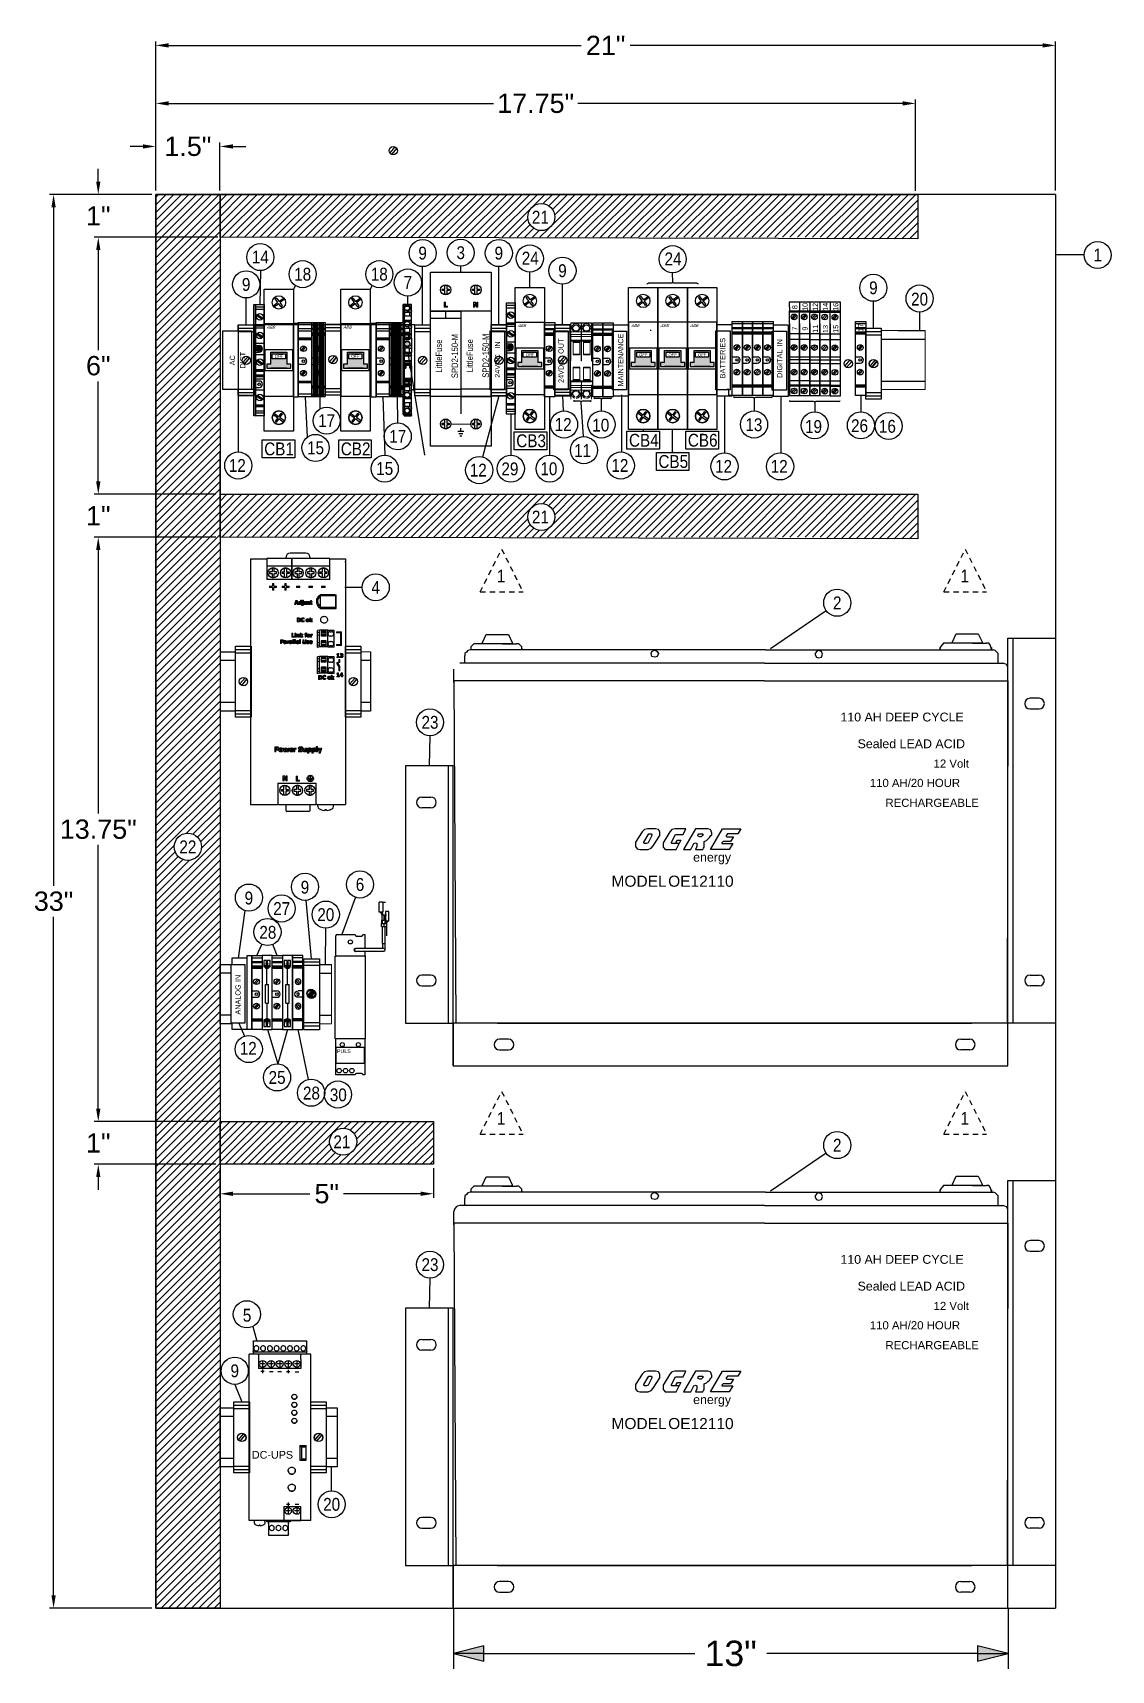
# Model space of a CAD drawing. Header units: inches. Extents: x -38 to 199, y -310 to 64.
# Drawn here: x 38.83 to 64, y -77.34 to -39.12 of the extents above; entities that cross this region are included whole.
import ezdxf
from ezdxf.enums import TextEntityAlignment as Align

# ---------------------------------------------------------------- set-up
doc = ezdxf.new("R2010")
doc.units = ezdxf.units.IN
doc.header["$MEASUREMENT"] = 0
doc.set_wipeout_variables(frame=1)
doc.linetypes.add('FLD-ELEC', pattern=[0.1875, 0.125, -0.0625])
doc.linetypes.add('HIDDEN2', pattern=[0.1875, 0.125, -0.0625])
for name, color, linetype in [('DETAIL$', 5, 'Continuous'), ('FREE-TEXT', 2, 'Continuous'), ('PLC', 7, 'Continuous'), ('TAGS', 113, 'Continuous')]:
    doc.layers.add(name, color=color, linetype=linetype)
doc.layers.add('vis', color=7, linetype='Continuous', lineweight=30)
doc.styles.add('FREEHAND', font='freehand.shx', dxfattribs={"oblique": 25})
doc.styles.add('HELVLS', font='arial.ttf')
doc.styles.add('Note Text (ANSI)', font='arial.ttf')
doc.styles.get("Standard").update_dxf_attribs({"font": 'arial.ttf'})
doc.styles.add('TXT', font='txt')
doc.dimstyles.new('Current', dxfattribs={"dimscale": 1.5, "dimtxt": 0.3, "dimasz": 0.2, "dimexe": 0.0625, "dimexo": 0.0625, "dimgap": 0.09, "dimtad": 0, "dimtih": 1, "dimtoh": 1, "dimdec": 4, "dimzin": 0, "dimdsep": 46, "dimlunit": 5, "dimtxsty": 'Standard', "dimcen": 0, "dimclrd": 256, "dimclre": 256, "dimclrt": 256, "dimadec": 0, "dimazin": 0, "dimtfac": 1, "dimtdec": 4, "dimtix": 1, "dimtofl": 0, "dimtmove": 0, "dimatfit": 3, "dimfxl": 1, "dimfrac": 1, "dimtolj": 1, "dimtzin": 0, "dimarcsym": 0})
doc.dimstyles.new('DIM_1', dxfattribs={"dimscale": 4.75, "dimtxt": 0.125, "dimasz": 0.15, "dimexe": 0.075, "dimexo": 0.125, "dimgap": 0.0625, "dimtad": 0, "dimtih": 1, "dimtoh": 1, "dimdec": 1, "dimrnd": 1e-08, "dimzin": 0, "dimdsep": 46, "dimlunit": 5, "dimtxsty": 'Note Text (ANSI)', "dimblk": 'Filled-1', "dimcen": 0.09, "dimdle": 0.45, "dimclrd": 256, "dimclre": 256, "dimclrt": 256, "dimadec": 0, "dimazin": 1, "dimtm": 1e-09, "dimtfac": 1.263158, "dimtdec": 1, "dimtofl": 0, "dimtmove": 0, "dimatfit": 3, "dimfxl": 1, "dimfrac": 2, "dimtolj": 1, "dimtzin": 4, "dimlwd": -1, "dimlwe": -1, "dimarcsym": 0})

msp = doc.modelspace()

# ---------------------------------------------------------------- texts
at = {"width": 0.85}
for s, p in [('21', (50.6794, -43.42491)), ('1', (63.68573, -44.30895)), ('18', (45.13246, -44.75733)), ('18', (46.91949, -44.75733)), ('9', (51.19437, -44.67595)), ('17', (45.69123, -48.17603)), ('17', (47.35009, -48.54303)), ('CB1', (44.58051, -48.83559)), ('15', (45.43158, -48.81321)), ('CB2', (46.36754, -48.83559)), ('15', (47.04642, -49.29628)), ('21', (50.6794, -50.42491)), ('4', (46.83655, -52.06785)), ('1', (49.76445, -51.80346)), ('1', (60.58242, -51.80346)), ('2', (57.60712, -52.4271)), ('23', (48.10299, -55.21749)), ('22', (42.45208, -58.12318)), ('6', (46.4694, -59.00273)), ('20', (45.67145, -59.706)), ('1', (49.76445, -64.46249)), ('1', (60.58242, -64.46249)), ('21', (46.04623, -65.00691)), ('2', (57.60712, -65.08613)), ('23', (48.10299, -67.87652)), ('5', (43.83381, -69.05962)), ('9', (43.54676, -70.35479)), ('20', (45.80768, -73.47103))]:
    msp.add_text(s, height=0.3, dxfattribs=at).set_placement(p, align=Align.MIDDLE)
at = {"style": 'FREEHAND', "oblique": 25}
msp.add_text('ABB', height=0.07, dxfattribs=at).set_placement((50.14299, -45.95842), align=Align.MIDDLE_LEFT)
msp.add_text('17', height=0.121446, rotation=90).set_placement((58.15487, -46.0027), align=Align.MIDDLE)
at = {"style": 'HELVLS'}
msp.add_text('OFF', height=0.07, dxfattribs=at).set_placement((50.43286, -46.63725), align=Align.MIDDLE)
at = {"color": 1}
for s, p in [('IN', (43.6214, -61.1966)), ('ANALOG', (43.6214, -61.68674))]:
    msp.add_text(s, height=0.121446, rotation=90, dxfattribs=at).set_placement(p, align=Align.MIDDLE)
at = {"width": 0.85}
for s, p in [('1', (44.25714, -60.85049)), ('3', (44.33958, -60.85049)), ('1', (44.73314, -60.85049)), ('3', (44.81558, -60.85049)), ('2', (44.25714, -62.23814)), ('4', (44.33958, -62.23814)), ('2', (44.73314, -62.23814)), ('4', (44.81558, -62.23814))]:
    msp.add_text(s, height=0.06, rotation=90, dxfattribs=at).set_placement(p, align=Align.MIDDLE)
at = {"color": 1, "width": 0.85}
msp.add_text('12', height=0.3, dxfattribs=at).set_placement((43.86161, -62.82627), align=Align.MIDDLE)
at = {"color": 0, "linetype": 'Continuous', "attachment_point": 4}
for s, insert, char_height, width in [('{\\fArialMT|b0|i0|c0|p15;110 AH DEEP CYCLE}', (57.68166, -55.09619), 0.2070116, 3.371209), ('{\\fArialMT|b0|i0|c0|p15;Sealed LEAD ACID}', (58.0819, -55.72019), 0.2070116, 4.9510279), ('{\\fArialMT|b0|i0|c0|p15;12 Volt}', (59.85635, -56.18282), 0.1897607, 1.1066474), ('{\\fArialMT|b0|i0|c0|p15;110 AH/20 HOUR}', (58.36785, -56.63367), 0.1897607, 2.9844175), ('{\\fArialMT|b0|i0|c0|p15;RECHARGEABLE}', (58.73224, -57.09804), 0.1897607, 1.7423478), ('{\\fArialMT|b0|i0|c0|p15;energy}', (54.24419, -58.39751), 0.2070116, 4.9510279), ('{\\fArialMT|b0|i0|c1|p15;MODEL}', (52.33916, -58.92799), 0.2587645, 1.5870891), ('{\\fArialMT|b0|i0|c0|p15;  OE12110}', (53.46047, -58.92799), 0.2587645, 4.4162479), ('{\\fArialMT|b0|i0|c0|p15;PULS}', (45.93308, -62.89361), 0.0874004, 0.8740039), ('{\\fArialMT|b0|i0|c0|p15;110 AH DEEP CYCLE}', (57.68166, -67.75522), 0.2070116, 3.371209), ('{\\fArialMT|b0|i0|c0|p15;Sealed LEAD ACID}', (58.0819, -68.37922), 0.2070116, 4.9510279), ('{\\fArialMT|b0|i0|c0|p15;12 Volt}', (59.85635, -68.84185), 0.1897607, 1.1066474), ('{\\fArialMT|b0|i0|c0|p15;110 AH/20 HOUR}', (58.36785, -69.2927), 0.1897607, 2.9844175), ('{\\fArialMT|b0|i0|c0|p15;RECHARGEABLE}', (58.73224, -69.75707), 0.1897607, 1.7423478), ('{\\fArialMT|b0|i0|c0|p15;energy}', (54.24419, -71.05653), 0.2070116, 4.9510279), ('{\\fArialMT|b0|i0|c1|p15;MODEL}', (52.33916, -71.58702), 0.2587645, 1.5870891), ('{\\fArialMT|b0|i0|c0|p15;  OE12110}', (53.46047, -71.58702), 0.2587645, 4.4162479), ('{\\fArialMT|b0|i0|c0|p15;DC-UPS}', (43.94533, -72.31615), 0.1797128, 1.1022382)]:
    msp.add_mtext(s, dxfattribs=dict(at, insert=insert, char_height=char_height, width=width))
at = {"color": 6, "style": 'TXT', "flags": 3}
for tag, p, s in [('PART#', (51.54549, -47.61691), '115 116.07'), ('DESC', (51.78562, -47.6169), 'M 4/6 TERMINAL GREY')]:
    msp.add_attdef(tag, p, s, height=0.125, rotation=90, dxfattribs=at)
at = {"layer": 'FREE-TEXT', "color": 1, "width": 0.85}
for p in [(50.44244, -44.38168), (53.77517, -44.39759)]:
    msp.add_text('24', height=0.3, rotation=360, dxfattribs=at).set_placement(p, align=Align.MIDDLE)
for s, p in [('CB3', (50.4627, -48.64634)), ('CB4', (53.09363, -48.63453)), ('CB6', (54.46763, -48.63399)), ('10', (50.87734, -49.29938)), ('CB5', (53.78065, -49.12966)), ('9', (43.87575, -59.31923)), ('9', (45.18462, -59.06752)), ('27', (44.64218, -59.56263)), ('28', (44.31842, -60.11974)), ('25', (44.53443, -63.50692)), ('28', (45.33649, -63.87173))]:
    msp.add_text(s, height=0.3, dxfattribs=at).set_placement(p, align=Align.MIDDLE)
at = {"layer": 'FREE-TEXT', "width": 0.85}
msp.add_text('29', height=0.3, dxfattribs=at).set_placement((49.96821, -49.30212), align=Align.MIDDLE)

# ---------------------------------------------------------------- blocks, each defined once
blk = doc.blocks.new('11849923')
at = {"color": 8}
blk.add_lwpolyline([(-1.3, -0.039), (-1.3, 0), (1.3, 0), (1.3, -0.039)], close=True, dxfattribs=at)
at = {"color": 6, "style": 'TXT', "flags": 3}
for tag, p in [('MANUF', (-1.3, -0.328)), ('PART#', (-1.3, -0.57)), ('DESC', (-1.3, -0.81))]:
    blk.add_attdef(tag, p, '', height=0.125, dxfattribs=at)
blk = doc.blocks.new('screw head')
for p, q in [((9.451, 11.684), (9.436, 11.684)), ((9.461, 11.674), (9.461, 11.566)), ((9.461, 11.403), (9.461, 11.511)), ((9.471, 11.556), (9.55, 11.556)), ((9.55, 11.521), (9.471, 11.521)), ((9.56, 11.546), (9.56, 11.531))]:
    blk.add_line(p, q)
blk.add_lwpolyline([(9.451, 11.393), (9.436, 11.393, -0.414214), (9.426, 11.403), (9.426, 11.511, 0.414214), (9.416, 11.521), (9.336, 11.521, -0.414214), (9.326, 11.531), (9.326, 11.546, -0.414214), (9.336, 11.556), (9.416, 11.556, 0.414214), (9.426, 11.566), (9.426, 11.674)], format="xyb")
blk.add_circle((9.443, 11.539), 0.156)
for centre, start, end in [((9.436, 11.674), 90, 180), ((9.451, 11.674), 0, 90), ((9.471, 11.566), 180, 270), ((9.471, 11.511), 90, 180), ((9.55, 11.546), 0, 90), ((9.55, 11.531), 270, 0), ((9.451, 11.403), 270, 0)]:
    blk.add_arc(centre, 0.01, start, end)
blk = doc.blocks.new('ABB CB')
h = blk.add_hatch(color=256)
h.paths.add_polyline_path([(10.975, 11.871), (10.882, 11.871), (10.882, 11.778), (10.6, 11.778), (10.6, 11.403), (10.882, 11.403), (10.882, 11.309), (10.975, 11.309)])
h.paths.add_polyline_path([(10.758, 11.437), (10.64, 11.437), (10.64, 11.743), (10.758, 11.743)], flags=16)
h.paths.add_polyline_path([(10.753, 11.474), (10.753, 11.706), (10.644, 11.706), (10.644, 11.474)], flags=8)
for points in [[(9.131, 11.934), (12.443, 11.934), (12.443, 11.247), (9.131, 11.247)], [(9.943, 11.247), (11.631, 11.247), (11.631, 11.934), (9.943, 11.934)], [(10.537, 11.906), (11.037, 11.906), (11.037, 11.274), (10.537, 11.274)], [(10.64, 11.743), (10.758, 11.743), (10.758, 11.437), (10.64, 11.437)]]:
    blk.add_lwpolyline(points, close=True)
for points in [[(10.882, 11.403), (10.882, 11.309), (10.975, 11.309), (10.975, 11.871), (10.882, 11.871), (10.882, 11.778)], [(10.882, 11.403), (10.6, 11.403), (10.6, 11.778), (10.882, 11.778)], [(10.975, 11.778), (10.975, 11.403)]]:
    blk.add_lwpolyline(points)
blk.add_circle((12.131, 11.59), 0.156)
at = {"rotation": 36.79133963639027}
blk.add_blockref('screw head', (8.791, -3.306), dxfattribs=at)
at = {"xscale": -1, "rotation": 323.2086603636097}
blk.add_blockref('screw head', (12.783, -3.306), dxfattribs=at)
at = {"style": 'FREEHAND', "oblique": 25}
blk.add_text('ABB', height=0.07, rotation=90, dxfattribs=at).set_placement((10.02, 11.3), align=Align.MIDDLE_LEFT)
at = {"style": 'HELVLS'}
blk.add_text('OFF', height=0.07, rotation=90, dxfattribs=at).set_placement((10.699, 11.59), align=Align.MIDDLE)
at = {"color": 6, "style": 'TXT', "flags": 3}
for tag, p in [('MANUF', (9.007, 10.957)), ('PART#', (9.006, 10.715)), ('DESC', (9.007, 10.475))]:
    blk.add_attdef(tag, p, '', height=0.125, dxfattribs=at)
blk = doc.blocks.new('11511811')
at = {"color": 8}
blk.add_lwpolyline([(-0.865, -0.315), (-0.865, 0), (0.865, 0), (0.865, -0.315)], close=True, dxfattribs=at)
for points in [[(-0.52, 0), (-0.52, -0.315)], [(0.49, 0), (0.49, -0.315)]]:
    blk.add_lwpolyline(points, dxfattribs=at)
for centre in [(-0.317, -0.122), (0.255, -0.122)]:
    blk.add_circle(centre, 0.0666, dxfattribs=at)
at = {"layer": 'DETAIL$', "color": 8}
for points in [[(-0.796, 0), (-0.796, -0.315)], [(-0.535, 0), (-0.535, -0.315)], [(-0.5, 0), (-0.5, -0.315)], [(-0.11, 0), (-0.11, -0.122)], [(0.041, 0), (0.041, -0.122)], [(0.47, 0), (0.47, -0.315)], [(0.505, 0), (0.505, -0.315)], [(0.669, 0), (0.669, -0.315)], [(0.724, 0), (0.724, -0.315)], [(0.829, 0), (0.829, -0.315)], [(-0.377, -0.094), (-0.28, -0.177)], [(-0.256, -0.149), (-0.353, -0.066)], [(0.195, -0.094), (0.292, -0.177)], [(0.316, -0.149), (0.219, -0.066)]]:
    blk.add_lwpolyline(points, dxfattribs=at)
blk.add_circle((-0.035, -0.122), 0.03, dxfattribs=at)
blk.add_arc((-0.035, -0.122), 0.0755, 180, 0, dxfattribs=at)
at = {"color": 6, "style": 'TXT', "flags": 3}
for tag, p in [('MANUF', (-0.865, -0.604)), ('PART#', (-0.865, -0.846)), ('DESC', (-0.865, -1.086))]:
    blk.add_attdef(tag, p, '', height=0.125, dxfattribs=at)
blk = doc.blocks.new('10331220')
at = {"color": 9}
blk.add_lwpolyline([(-0.863, -0.11), (-0.863, 0), (0.863, 0), (0.863, -0.11)], close=True, dxfattribs=at)
at = {"color": 6, "style": 'TXT', "flags": 3}
for tag, p in [('MANUF', (-0.863, -0.399)), ('PART#', (-0.863, -0.641)), ('DESC', (-0.863, -0.881))]:
    blk.add_attdef(tag, p, '', height=0.125, dxfattribs=at)
blk = doc.blocks.new('165.114.17')
blk.add_line((5.773, 6.244), (5.773, 5.929))
at = {"color": 2, "const_width": 0.125}
blk.add_lwpolyline([(5.792, 6.151), (7.486, 6.151)], dxfattribs=at)
blk.add_lwpolyline([(5.773, 5.929), (5.773, 6.244), (7.503, 6.244), (7.503, 5.929)], close=True)
for points in [[(5.999, 6.244), (5.999, 5.929)], [(7.234, 6.244), (7.234, 5.929)]]:
    blk.add_lwpolyline(points)
at = {"color": 92, "const_width": 0.125}
blk.add_lwpolyline([(5.792, 6.022), (7.486, 6.022)], dxfattribs=at)
for centre in [(6.321, 6.095), (6.893, 6.095)]:
    blk.add_circle(centre, 0.0666)
at = {"layer": 'DETAIL$'}
for points in [[(5.827, 6.244), (5.827, 5.929)], [(5.977, 6.244), (5.977, 5.929)], [(6.025, 6.244), (6.025, 5.929)], [(6.26, 6.123), (6.358, 6.04)], [(6.382, 6.068), (6.285, 6.151)], [(6.527, 6.244), (6.527, 6.095)], [(6.678, 6.244), (6.678, 6.095)], [(6.833, 6.123), (6.93, 6.04)], [(6.954, 6.068), (6.857, 6.151)], [(7.212, 6.244), (7.212, 5.929)], [(7.26, 6.244), (7.26, 5.929)], [(7.346, 6.244), (7.346, 5.929)], [(7.37, 6.244), (7.37, 5.929)], [(7.453, 6.244), (7.453, 5.929)]]:
    blk.add_lwpolyline(points, dxfattribs=at)
blk.add_circle((6.603, 6.095), 0.03, dxfattribs=at)
blk.add_arc((6.603, 6.095), 0.0755, 180, 0, dxfattribs=at)
blk = doc.blocks.new('A$C595E315F')
at = {"color": 8}
for p, q in [((-0.579, -0.36), (-0.579, 0)), ((-0.579, 0), (1.077, 0)), ((1.077, 0), (1.077, -0.36)), ((1.077, -0.36), (-0.579, -0.36))]:
    blk.add_line(p, q, dxfattribs=at)
for p, q in [((-0.501, -0.36), (-0.501, 0)), ((-0.423, -0.36), (-0.423, 0)), ((0.922, -0.36), (0.922, 0)), ((0.999, -0.36), (0.999, 0))]:
    blk.add_line(p, q)
blk.add_circle((0.249, -0.177), 0.0976, dxfattribs=at)
at = {"layer": 'DETAIL$', "color": 8}
for points in [[(0.16, -0.137), (0.302, -0.259)], [(0.338, -0.218), (0.194, -0.096)]]:
    blk.add_lwpolyline(points, dxfattribs=at)
blk = doc.blocks.new('indicator term')
blk.add_hatch(color=256).paths.add_polyline_path([(16.505, 19.984, 1), (16.382, 19.984, 1)])
at = {"color": 8}
blk.add_lwpolyline([(14.881, 19.867), (14.881, 20.067), (17.481, 20.067), (17.481, 19.867)], close=True, dxfattribs=at)
for points in [[(14.999, 20.067), (14.999, 19.867)], [(15.113, 20.067), (15.113, 19.867)], [(15.486, 20.067), (15.486, 19.867)], [(15.746, 20.067), (15.746, 19.867)], [(15.818, 20.067), (15.818, 19.867)], [(15.945, 20.067), (15.945, 19.867)], [(16.312, 20.067), (16.312, 19.867)], [(16.573, 20.067), (16.573, 19.867)], [(16.935, 20.067), (16.935, 19.867)], [(17, 20.067), (17, 19.867)], [(17.422, 20.067), (17.422, 19.867)]]:
    blk.add_lwpolyline(points, dxfattribs=at)
for centre in [(15.308, 19.967), (16.133, 19.967), (16.758, 19.967), (17.191, 19.967)]:
    blk.add_circle(centre, 0.0757, dxfattribs=at)
at = {"layer": 'DETAIL$', "color": 8}
for p, q in [((15.337, 20.037), (15.255, 19.914)), ((15.362, 20.021), (15.279, 19.897)), ((16.162, 20.037), (16.079, 19.914)), ((16.186, 20.021), (16.104, 19.897)), ((16.787, 20.037), (16.704, 19.914)), ((16.811, 20.021), (16.729, 19.897)), ((17.22, 20.037), (17.138, 19.914)), ((17.245, 20.021), (17.162, 19.897))]:
    blk.add_line(p, q, dxfattribs=at)
for points in [[(14.948, 20.067), (14.948, 19.867)], [(15.098, 20.067), (15.098, 19.867)], [(15.133, 20.067), (15.133, 19.867)], [(15.541, 20.067), (15.541, 19.985)], [(15.693, 20.067), (15.693, 19.985)], [(15.798, 20.067), (15.798, 19.867)], [(15.833, 20.067), (15.833, 19.867)], [(15.925, 20.067), (15.925, 19.867)], [(15.96, 20.067), (15.96, 19.867)], [(16.368, 20.067), (16.368, 19.985)], [(16.52, 20.067), (16.52, 19.985)], [(16.98, 20.067), (16.98, 19.867)], [(17.015, 20.067), (17.015, 19.867)], [(17.367, 20.067), (17.367, 19.867)]]:
    blk.add_lwpolyline(points, dxfattribs=at)
for centre, radius in [((15.617, 19.984), 0.03), ((16.444, 19.984), 0.0613)]:
    blk.add_circle(centre, radius, dxfattribs=at)
for centre in [(15.617, 19.984), (16.444, 19.984)]:
    blk.add_arc(centre, 0.0752, 180, 0, dxfattribs=at)
blk = doc.blocks.new('*D185')
at = {"lineweight": -2, "transparency": 16777216}
for p, q in [((40.361, -42.596), (40.361, -42.296)), ((41.608, -42.896), (40.267, -42.896)), ((43.151, -43.896), (40.267, -43.896)), ((40.361, -44.196), (40.361, -44.496))]:
    blk.add_line(p, q, dxfattribs=at)
at = {"transparency": 16777216}
for points in [[(40.311, -42.596), (40.411, -42.596), (40.361, -42.896)], [(40.311, -44.196), (40.411, -44.196), (40.361, -43.896)]]:
    blk.add_solid(points, dxfattribs=at)
at = {"layer": 'DEFPOINTS', "color": 0, "transparency": 16777216}
for p in [(41.702, -42.896), (40.361, -43.896), (43.245, -43.896)]:
    blk.add_point(p, dxfattribs=at)
at = {"transparency": 16777216, "insert": (40.361, -43.396), "char_height": 0.45, "attachment_point": 5}
blk.add_mtext('\\A1;1"', dxfattribs=at)
blk = doc.blocks.new('*D186')
at = {"lineweight": -2, "transparency": 16777216}
for p, q in [((40.361, -49.596), (40.361, -49.296)), ((43.108, -49.896), (40.267, -49.896)), ((43.108, -50.896), (40.267, -50.896)), ((40.361, -51.196), (40.361, -51.496))]:
    blk.add_line(p, q, dxfattribs=at)
at = {"transparency": 16777216}
for points in [[(40.311, -49.596), (40.411, -49.596), (40.361, -49.896)], [(40.311, -51.196), (40.411, -51.196), (40.361, -50.896)]]:
    blk.add_solid(points, dxfattribs=at)
at = {"layer": 'DEFPOINTS', "color": 0, "transparency": 16777216}
for p in [(43.202, -49.896), (40.361, -50.896), (43.202, -50.896)]:
    blk.add_point(p, dxfattribs=at)
at = {"transparency": 16777216, "insert": (40.361, -50.396), "char_height": 0.45, "attachment_point": 5}
blk.add_mtext('\\A1;1"', dxfattribs=at)
blk = doc.blocks.new('*D187')
at = {"lineweight": -2, "transparency": 16777216}
for p, q in [((40.361, -64.234), (40.361, -63.934)), ((43.108, -64.534), (40.267, -64.534)), ((43.108, -65.534), (40.267, -65.534)), ((40.361, -65.834), (40.361, -66.134))]:
    blk.add_line(p, q, dxfattribs=at)
at = {"transparency": 16777216}
for points in [[(40.311, -64.234), (40.411, -64.234), (40.361, -64.534)], [(40.311, -65.834), (40.411, -65.834), (40.361, -65.534)]]:
    blk.add_solid(points, dxfattribs=at)
at = {"layer": 'DEFPOINTS', "color": 0, "transparency": 16777216}
for p in [(43.202, -64.534), (40.361, -65.534), (43.202, -65.534)]:
    blk.add_point(p, dxfattribs=at)
at = {"transparency": 16777216, "insert": (40.361, -65.034), "char_height": 0.45, "attachment_point": 5}
blk.add_mtext('\\A1;1"', dxfattribs=at)
blk = doc.blocks.new('*D188')
at = {"lineweight": -2, "transparency": 16777216}
for p, q in [((41.402, -41.776), (41.102, -41.776)), ((41.702, -42.802), (41.702, -41.682)), ((43.202, -42.802), (43.202, -41.682)), ((43.502, -41.776), (43.802, -41.776))]:
    blk.add_line(p, q, dxfattribs=at)
at = {"transparency": 16777216}
for points in [[(41.402, -41.726), (41.402, -41.826), (41.702, -41.776)], [(43.502, -41.726), (43.502, -41.826), (43.202, -41.776)]]:
    blk.add_solid(points, dxfattribs=at)
at = {"layer": 'DEFPOINTS', "color": 0, "transparency": 16777216}
for p in [(43.202, -41.776), (41.702, -42.896), (43.202, -42.896)]:
    blk.add_point(p, dxfattribs=at)
at = {"transparency": 16777216, "insert": (42.452, -41.776), "char_height": 0.45, "attachment_point": 5}
blk.add_mtext('\\A1;1.5"', dxfattribs=at)
blk = doc.blocks.new('*D189')
at = {"lineweight": -2, "transparency": 16777216}
for p, q in [((41.608, -42.896), (39.225, -42.896)), ((39.318, -43.196), (39.318, -59.031)), ((39.318, -75.596), (39.318, -59.761)), ((41.608, -75.896), (39.225, -75.896))]:
    blk.add_line(p, q, dxfattribs=at)
at = {"transparency": 16777216}
for points in [[(39.268, -43.196), (39.368, -43.196), (39.318, -42.896)], [(39.268, -75.596), (39.368, -75.596), (39.318, -75.896)]]:
    blk.add_solid(points, dxfattribs=at)
at = {"layer": 'DEFPOINTS', "color": 0, "transparency": 16777216}
for p in [(41.702, -42.896), (39.318, -75.896), (41.702, -75.896)]:
    blk.add_point(p, dxfattribs=at)
at = {"transparency": 16777216, "insert": (39.318, -59.396), "char_height": 0.45, "attachment_point": 5}
blk.add_mtext('\\A1;33"', dxfattribs=at)
blk = doc.blocks.new('*D190')
at = {"lineweight": -2, "transparency": 16777216}
for p, q in [((41.702, -42.802), (41.702, -40.679)), ((42.002, -40.772), (49.585, -40.772)), ((59.137, -40.772), (51.554, -40.772)), ((59.437, -42.81), (59.437, -40.679))]:
    blk.add_line(p, q, dxfattribs=at)
at = {"transparency": 16777216}
for points in [[(42.002, -40.722), (42.002, -40.822), (41.702, -40.772)], [(59.137, -40.722), (59.137, -40.822), (59.437, -40.772)]]:
    blk.add_solid(points, dxfattribs=at)
at = {"layer": 'DEFPOINTS', "color": 0, "transparency": 16777216}
for p in [(59.437, -40.772), (41.702, -42.896), (59.437, -42.904)]:
    blk.add_point(p, dxfattribs=at)
at = {"transparency": 16777216, "insert": (50.569, -40.772), "char_height": 0.45, "attachment_point": 5}
blk.add_mtext('\\A1;17.75"', dxfattribs=at)
blk = doc.blocks.new('*D191')
at = {"lineweight": -2, "transparency": 16777216}
for p, q in [((41.702, -42.802), (41.702, -39.324)), ((62.702, -42.802), (62.702, -39.324)), ((42.002, -39.418), (51.63, -39.418)), ((62.402, -39.418), (52.774, -39.418))]:
    blk.add_line(p, q, dxfattribs=at)
at = {"transparency": 16777216}
for points in [[(42.002, -39.368), (42.002, -39.468), (41.702, -39.418)], [(62.402, -39.368), (62.402, -39.468), (62.702, -39.418)]]:
    blk.add_solid(points, dxfattribs=at)
at = {"layer": 'DEFPOINTS', "color": 0, "transparency": 16777216}
for p in [(62.702, -39.418), (41.702, -42.896), (62.702, -42.896)]:
    blk.add_point(p, dxfattribs=at)
at = {"transparency": 16777216, "insert": (52.202, -39.418), "char_height": 0.45, "attachment_point": 5}
blk.add_mtext('\\A1;21"', dxfattribs=at)
blk = doc.blocks.new('*D192')
at = {"lineweight": -2, "transparency": 16777216}
for p, q in [((43.202, -65.628), (43.202, -66.316)), ((48.183, -65.628), (48.183, -66.316)), ((43.502, -66.222), (45.299, -66.222)), ((47.883, -66.222), (46.086, -66.222))]:
    blk.add_line(p, q, dxfattribs=at)
at = {"transparency": 16777216}
for points in [[(43.502, -66.172), (43.502, -66.272), (43.202, -66.222)], [(47.883, -66.172), (47.883, -66.272), (48.183, -66.222)]]:
    blk.add_solid(points, dxfattribs=at)
at = {"layer": 'DEFPOINTS', "color": 0, "transparency": 16777216}
for p in [(43.202, -65.534), (48.183, -65.534), (48.183, -66.222)]:
    blk.add_point(p, dxfattribs=at)
at = {"transparency": 16777216, "insert": (45.693, -66.222), "char_height": 0.45, "attachment_point": 5}
blk.add_mtext('\\A1;5"', dxfattribs=at)
blk = doc.blocks.new('*D193')
at = {"lineweight": -2, "transparency": 16777216}
for p, q in [((41.608, -43.896), (40.267, -43.896)), ((40.361, -44.196), (40.361, -46.531)), ((40.361, -49.596), (40.361, -47.26)), ((41.608, -49.896), (40.267, -49.896))]:
    blk.add_line(p, q, dxfattribs=at)
at = {"transparency": 16777216}
for points in [[(40.311, -44.196), (40.411, -44.196), (40.361, -43.896)], [(40.311, -49.596), (40.411, -49.596), (40.361, -49.896)]]:
    blk.add_solid(points, dxfattribs=at)
at = {"layer": 'DEFPOINTS', "color": 0, "transparency": 16777216}
for p in [(41.702, -43.896), (40.361, -49.896), (41.702, -49.896)]:
    blk.add_point(p, dxfattribs=at)
at = {"transparency": 16777216, "insert": (40.361, -46.896), "char_height": 0.45, "attachment_point": 5}
blk.add_mtext('\\A1;6"', dxfattribs=at)
blk = doc.blocks.new('*D194')
at = {"lineweight": -2, "transparency": 16777216}
for p, q in [((43.108, -50.896), (40.267, -50.896)), ((40.361, -51.196), (40.361, -57.35)), ((40.361, -64.234), (40.361, -58.08)), ((41.594, -64.534), (40.267, -64.534))]:
    blk.add_line(p, q, dxfattribs=at)
at = {"transparency": 16777216}
for points in [[(40.311, -51.196), (40.411, -51.196), (40.361, -50.896)], [(40.311, -64.234), (40.411, -64.234), (40.361, -64.534)]]:
    blk.add_solid(points, dxfattribs=at)
at = {"layer": 'DEFPOINTS', "color": 0, "transparency": 16777216}
for p in [(43.202, -50.896), (40.361, -64.534), (41.688, -64.534)]:
    blk.add_point(p, dxfattribs=at)
at = {"transparency": 16777216, "insert": (40.361, -57.715), "char_height": 0.45, "attachment_point": 5}
blk.add_mtext('\\A1;13.75"', dxfattribs=at)
blk = doc.blocks.new('11511607')
at = {"color": 8}
blk.add_lwpolyline([(-0.865, -0.238), (-0.865, 0), (0.865, 0), (0.865, -0.238)], close=True, dxfattribs=at)
for points in [[(-0.638, 0), (-0.638, -0.238)], [(0.596, 0), (0.596, -0.238)]]:
    blk.add_lwpolyline(points, dxfattribs=at)
for centre in [(-0.317, -0.11), (0.255, -0.11)]:
    blk.add_circle(centre, 0.0666, dxfattribs=at)
at = {"layer": 'DETAIL$', "color": 8}
for points in [[(-0.66, 0), (-0.66, -0.238)], [(-0.612, 0), (-0.612, -0.238)], [(-0.11, 0), (-0.11, -0.11)], [(0.041, 0), (0.041, -0.11)], [(0.574, 0), (0.574, -0.238)], [(0.622, 0), (0.622, -0.238)], [(0.702, 0), (0.702, -0.238)], [(0.726, 0), (0.726, -0.238)], [(0.815, 0), (0.815, -0.238)], [(-0.377, -0.082), (-0.28, -0.165)], [(-0.256, -0.137), (-0.353, -0.054)], [(0.195, -0.082), (0.292, -0.165)], [(0.316, -0.137), (0.219, -0.054)]]:
    blk.add_lwpolyline(points, dxfattribs=at)
blk.add_circle((-0.035, -0.11), 0.03, dxfattribs=at)
blk.add_arc((-0.035, -0.11), 0.0755, 180, 0, dxfattribs=at)
at = {"color": 6, "style": 'TXT', "flags": 3}
for tag, p in [('MANUF', (-0.865, -0.527)), ('PART#', (-0.865, -0.769)), ('DESC', (-0.865, -1.009))]:
    blk.add_attdef(tag, p, '', height=0.125, dxfattribs=at)
blk = doc.blocks.new('11836816')
at = {"color": 8}
blk.add_lwpolyline([(-0.863, -0.11), (-0.863, 0), (0.863, 0), (0.863, -0.11)], close=True, dxfattribs=at)
at = {"color": 6, "style": 'TXT', "flags": 3}
for tag, p in [('MANUF', (-0.863, -0.399)), ('PART#', (-0.863, -0.641)), ('DESC', (-0.863, -0.881))]:
    blk.add_attdef(tag, p, '', height=0.125, dxfattribs=at)
blk = doc.blocks.new('Filled-1')
at = {"color": 0}
for p, q in [((0, 0), (-1, 0.25)), ((-1, 0.25), (-1, -0.25)), ((-1, 0), (0, 0)), ((-1, -0.25), (0, 0))]:
    blk.add_line(p, q, dxfattribs=at)
blk.add_solid([(-1, -0.25), (0, 0), (-1, 0.25)], dxfattribs=at)
blk = doc.blocks.new('*D184')
at = {"layer": 'DEFPOINTS', "color": 0, "transparency": 16777216}
for p in [(48.65, -75.307), (61.593, -75.307), (48.65, -76.954)]:
    blk.add_point(p, dxfattribs=at)
at = {"layer": 'PLC', "transparency": 16777216}
for p, q in [((48.65, -75.9), (48.65, -77.31)), ((61.593, -75.9), (61.593, -77.31)), ((49.362, -76.954), (54.28, -76.954)), ((60.88, -76.954), (55.962, -76.954))]:
    blk.add_line(p, q, dxfattribs=at)
at = {"layer": 'PLC', "transparency": 16777216, "xscale": 0.7125, "yscale": 0.7125, "zscale": 0.7125, "rotation": 180}
blk.add_blockref('Filled-1', (48.65, -76.954), dxfattribs=at)
at = {"layer": 'PLC', "transparency": 16777216, "xscale": 0.7125, "yscale": 0.7125, "zscale": 0.7125}
blk.add_blockref('Filled-1', (61.593, -76.954), dxfattribs=at)
at = {"layer": 'PLC', "transparency": 16777216, "insert": (55.121, -76.954), "char_height": 0.5938, "attachment_point": 5, "style": 'Note Text (ANSI)'}
blk.add_mtext('\\A1;13"', dxfattribs=at)
blk = doc.blocks.new('859-390')
blk.add_wipeout([(-46.3, 0), (-46.3, -6), (45.2, -6), (45.2, 0)])
at = {"true_color": 0xf26722}
h = blk.add_hatch(color=30, dxfattribs=at)
h.dxf.hatch_style = 1
h.paths.add_polyline_path([(14.4, -3.6), (14.6, -3.4), (14.7, -3), (14.8, -2.4), (14.8, -2.1), (14.7, -1.8), (14.6, -1.4), (14.4, -1.2), (14.2, -0.9), (14, -0.7), (13.7, -0.5), (13.4, -0.4), (13.1, -0.3), (12.7, -0.3), (12.4, -0.3), (12.1, -0.4), (11.8, -0.5), (11.5, -0.7), (11.3, -0.9), (11.1, -1.2), (10.9, -1.4), (10.8, -1.8), (10.7, -2.1), (10.6, -2.4), (10.7, -2.7), (10.8, -3), (10.9, -3.4), (11.1, -3.6), (11.3, -3.9), (11.5, -4.1), (11.8, -4.3), (12.1, -4.4), (12.4, -4.5), (12.7, -4.5), (13.1, -4.5), (13.4, -4.4), (13.7, -4.3), (14, -4.1), (14.2, -3.9)])
h.paths.add_polyline_path([(-18.3, -0.6), (-19.9, -0.6), (-19.9, -3.6), (-18.3, -3.6)])
h.paths.add_polyline_path([(-18.3, -3.6), (-19.9, -3.6), (-20.6, -4.2), (-17.6, -4.2)])
h.paths.add_polyline_path([(-19.9, -0.6), (-20.6, -0.6), (-20.6, -4.2), (-19.9, -3.6)])
h.paths.add_polyline_path([(-17.6, -0.6), (-18.3, -0.6), (-18.3, -3.6), (-17.6, -4.2)])
h.paths.add_polyline_path([(-17.6, -0.1), (-20.6, -0.1), (-20.6, -0.6), (-19.9, -0.6), (-18.3, -0.6), (-17.6, -0.6)])
for p, q in [((-46.3, 0), (-46.3, 0)), ((-46.2, 0), (-46.3, 0)), ((-46.3, 0), (-46.3, -6)), ((-46.3, 0), (-46.3, -6)), ((-46.3, 0), (-46.3, -6)), ((-46.3, 0), (-46.3, 0)), ((-46.2, 0), (-46.2, -6)), ((-46.1, 0), (-46.2, 0)), ((-46, 0), (-46.1, 0)), ((-46.1, 0), (-46.1, -6)), ((-46, 0), (-46, -6)), ((-46, 0), (-45.9, 0)), ((-45.8, 0), (-45.9, 0)), ((-45.9, 0), (-45.9, -6)), ((-45.6, 0), (-45.8, 0)), ((-45.8, 0), (-45.8, -6)), ((-45.5, 0), (-45.6, 0)), ((-45.6, 0), (-45.6, -6)), ((-45.3, 0), (-45.5, 0)), ((-45.5, 0), (-45.5, -6)), ((-45.3, 0), (-45.3, -6)), ((-45.2, 0), (-45.3, 0)), ((-45.2, 0), (-45.2, 0)), ((-45.2, 0), (-45.2, 0)), ((-45.2, 0), (-45.2, 0)), ((-45.2, 0), (-45.2, -6)), ((-45.2, 0), (-45.2, -6)), ((-45.2, -6), (-45.2, 0)), ((-45.2, 0), (-45.2, -6)), ((-45.1, 0), (-45.2, 0)), ((-45.1, 0), (-45.1, 0)), ((-45, 0), (-45.1, 0)), ((-45.1, 0), (-45.1, -6)), ((-45.1, -6), (-45.1, 0)), ((-45, 0), (-45, 0)), ((-45, 0), (-45, -6)), ((-45, -6), (-45, 0)), ((-44.9, 0), (-45, 0)), ((-44.9, 0), (-44.9, 0)), ((-44.9, 0), (-44.9, -6)), ((-44.9, -6), (-44.9, 0)), ((-44.8, 0), (-44.9, 0)), ((-44.8, -6), (-44.8, 0)), ((-44.8, 0), (-42.4, 0)), ((-42.7, 0), (-42.4, 0)), ((-42.4, 0), (-42.3, -0.3)), ((-42.4, 0), (-42, 0)), ((-42.4, 0), (-35.5, 0)), ((-32.1, 0), (-35.5, 0)), ((-35.5, 0), (-35.5, -0.6)), ((-32.1, 0), (-32.1, 0)), ((-32.1, 0), (-32.1, 0)), ((-32, 0), (-32.1, 0)), ((-32.1, 0), (-32.1, -6)), ((-32.1, 0), (-32.1, -6)), ((-32.1, -6), (-32.1, 0)), ((-32, 0), (-32, 0)), ((-32, 0), (-32, 0)), ((-31.9, 0), (-32, 0)), ((-32, 0), (-32, -6)), ((-32, 0), (-32, -6)), ((-32, -6), (-32, 0)), ((-31.8, 0), (-31.9, 0)), ((-31.9, -6), (-31.9, 0)), ((-31.8, 0), (-31.8, 0)), ((-31.7, 0), (-31.8, 0)), ((-31.8, 0), (-31.8, -6)), ((-31.8, 0), (-31.8, -6)), ((-31.6, 0), (-31.7, 0)), ((-31.7, -6), (-31.7, 0)), ((-31.6, -6), (-31.6, 0)), ((-29.2, 0), (-31.6, 0)), ((-29.5, 0), (-29.2, 0)), ((-21.5, 0), (-29.2, 0)), ((-29.2, -0.3), (-29.2, 0)), ((-29.2, 0), (-28.8, 0)), ((-21.5, -4.6), (-21.5, 0)), ((-21.5, 0), (-21.5, 0)), ((-21.5, 0), (-21.5, -4.6)), ((-21.5, 0), (-21.4, 0)), ((-21.4, -4.6), (-21.4, 0)), ((-21.4, 0), (-21.3, 0)), ((-21.3, -4.6), (-21.3, 0)), ((-21.3, 0), (-21.3, 0)), ((-21.3, 0), (-21.3, -4.6)), ((-21.3, 0), (-21.2, 0)), ((-21.2, -4.6), (-21.2, 0)), ((-21.2, 0), (-21.2, 0)), ((-21.2, 0), (-21.2, -4.6)), ((-21.2, 0), (-21.1, 0)), ((-21.1, -4.6), (-21.1, 0)), ((-21.1, 0), (-20.6, 0)), ((-21.1, -4.6), (-21.1, 0)), ((-21.1, 0), (-21.1, 0)), ((-21.1, 0), (-21.1, -4.6)), ((-21.1, 0), (-21.1, 0)), ((-21.1, -4.6), (-21.1, 0)), ((-21.1, 0), (-21.1, 0)), ((-20.6, 0), (-20.6, -0.1)), ((-20.6, 0), (-17.6, 0)), ((-17.6, -0.1), (-17.6, 0)), ((-17.6, 0), (-17.1, 0)), ((-17.1, 0), (-17.1, -4.6)), ((-17.1, -4.6), (-17, 0)), ((-17.1, -4.6), (-17.1, 0)), ((-17.1, -4.6), (-17.1, 0)), ((-17.1, 0), (-17.1, 0)), ((-17.1, 0), (-17.1, 0)), ((-17.1, 0), (-17.1, -4.6)), ((-17.1, 0), (-17.1, 0)), ((-17.1, 0), (-17, 0)), ((-17, -4.6), (-17, 0)), ((-17, 0), (-16.9, 0)), ((-17, -4.6), (-17, 0)), ((-16.9, -4.6), (-16.9, 0)), ((-16.9, 0), (-16.9, -4.6)), ((-16.9, 0), (-16.9, 0)), ((-16.9, 0), (-16.8, 0)), ((-16.8, -4.6), (-16.8, 0)), ((-16.8, 0), (-16.7, 0)), ((-16.7, 0), (-16.7, -4.6)), ((-16.7, 0), (-16.7, 0)), ((-16.7, 0), (-16.7, -4.6)), ((-16.7, 0), (-16.6, 0)), ((-16.6, -6), (-16.6, 0)), ((-16.6, 0), (-16.4, 0)), ((-16.4, -6), (-16.4, 0)), ((-16.4, 0), (-16.3, 0)), ((-16.3, -6), (-16.3, 0)), ((-16.3, 0), (-16.3, 0)), ((-16.3, 0), (-16.3, -6)), ((-16.3, 0), (-16.2, 0)), ((-16.2, -6), (-16.2, 0)), ((-16.2, 0), (-16.1, 0)), ((-16.1, -6), (-16.1, 0)), ((-16.1, 0), (-16.1, -6)), ((-16.1, 0), (-16.1, 0)), ((-16.1, -6), (-16.1, 0)), ((-16.1, -0.1), (-16.1, 0)), ((-16.1, 0), (-16.1, 0)), ((-16.1, 0), (-16.1, 0)), ((-16.1, 0), (-7.8, 0)), ((-6.9, 0), (-7.8, 0)), ((-7.8, 0), (-7.8, -0.1)), ((-6.8, 0), (-6.9, 0)), ((-6.9, 0), (-6.9, -1.3)), ((-6.8, 0), (-6.8, 0)), ((-6.8, 0), (-6.8, 0)), ((-6.7, 0), (-6.8, 0)), ((-6.8, -1.3), (-6.8, 0)), ((-6.8, -1.3), (-6.8, 0)), ((-6.8, 0), (-6.8, -1.3)), ((-6.6, 0), (-6.7, 0)), ((-6.7, 0), (-6.7, -1.3)), ((-6.6, -1.3), (-6.6, 0)), ((-6.5, 0), (-6.6, 0)), ((-6.5, 0), (-6.5, -1.3)), ((-6.4, 0), (-6.5, 0)), ((-6.4, -1.3), (-6.4, 0)), ((-6.3, 0), (-6.4, 0)), ((-6.3, -1.3), (-6.3, 0)), ((-6.1, 0), (-6.3, 0)), ((-6.1, 0), (-6.1, -1.3)), ((-6, 0), (-6.1, 0)), ((-6, 0), (-6, -1.3)), ((-6, 0), (-5.9, 0)), ((-5.9, 0), (-5.9, -1.3)), ((-5.7, 0), (-5.9, 0)), ((-5.7, -1.3), (-5.7, 0)), ((-5.6, 0), (-5.7, 0)), ((-5.6, -1.3), (-5.6, 0)), ((-5.5, 0), (-5.6, 0)), ((-5.5, 0), (-5.5, -1.3)), ((-5.4, 0), (-5.5, 0)), ((-5.3, 0), (-5.4, 0)), ((-5.4, -1.3), (-5.4, 0)), ((-5.2, 0), (-5.3, 0)), ((-5.3, 0), (-5.3, -1.3)), ((-4.3, 0), (-5.2, 0)), ((-5.2, 0), (-5.2, 0)), ((-5.2, 0), (-5.2, 0)), ((-5.2, 0), (-5.2, 0)), ((-5.2, -1.3), (-5.2, 0)), ((-5.2, 0), (-5.2, -1.3)), ((-5.2, 0), (-5.2, -1.3)), ((-5.2, -1.3), (-5.2, 0)), ((-4.2, 0), (-4.3, 0)), ((-4.3, 0), (-4.3, -6)), ((-4.2, 0), (-4.2, 0)), ((-4.2, 0), (-4.2, 0)), ((-4.2, 0), (-4.2, 0)), ((-4.2, 0), (-4.2, 0)), ((-4.2, 0), (-4.2, 0)), ((-4.1, 0), (-4.2, 0)), ((-4.2, 0), (-4.2, -6)), ((-4.2, -6), (-4.2, 0)), ((-4.2, 0), (-4.2, -6)), ((-4.2, 0), (-4.2, -6)), ((-4.2, -6), (-4.2, 0)), ((-4.2, -6), (-4.2, 0)), ((-4.1, 0), (-4.1, 0)), ((-4.1, 0), (-4.1, 0)), ((-4, 0), (-4.1, 0)), ((-4.1, 0), (-4.1, -6)), ((-4.1, 0), (-4.1, -6)), ((-4.1, -6), (-4.1, 0)), ((-3.7, 0), (-4, 0)), ((-4, 0), (-4, -6)), ((-3.7, 0), (-3.7, -6)), ((-3.6, 0), (-3.7, -6)), ((-3.6, 0), (-3.7, 0)), ((-3.5, 0), (-3.6, 0)), ((-3.6, 0), (-3.6, -6)), ((-3.6, 0), (-3.6, -6)), ((-3.4, 0), (-3.5, 0)), ((-3.5, 0), (-3.5, 0)), ((-3.5, 0), (-3.5, -6)), ((-3.5, 0), (-3.5, -6)), ((-3.3, 0), (-3.4, 0)), ((-3.4, 0), (-3.4, 0)), ((-3.4, 0), (-3.4, -6)), ((-3.4, 0), (-3.4, -6)), ((-3.2, 0), (-3.3, 0)), ((-3.3, 0), (-3.3, 0)), ((-3.3, 0), (-3.3, -6)), ((-3.3, 0), (-3.3, -6)), ((-3.2, 0), (-3.2, 0)), ((-3.2, 0), (-3.2, 0)), ((-3.2, 0), (-3.2, 0)), ((-3.2, 0), (-3.2, 0)), ((-3.1, 0), (-3.2, 0)), ((-3.2, 0), (-3.2, -6)), ((-3.2, 0), (-3.2, -6)), ((-3.2, 0), (-3.2, -6)), ((-3.2, -6), (-3.2, 0)), ((-3.2, 0), (-3.2, -6)), ((-3.2, -6), (-3.2, 0)), ((-3.2, 0), (-3.2, 0)), ((-3.1, 0), (-3.1, 0)), ((-3.1, 0), (-3.1, 0)), ((-3.1, 0), (-3.1, 0)), ((-3.1, 0), (-3.1, 0)), ((-3, 0), (-3.1, 0)), ((-3.1, 0), (-3.1, -6)), ((-3.1, -6), (-3.1, 0)), ((-3.1, 0), (-3.1, -6)), ((-3.1, -6), (-3.1, 0)), ((-3.1, -6), (-3.1, 0)), ((-1.5, 0), (-3, 0)), ((-3, 0), (-3, -6)), ((-1.5, 0), (-1.5, -6)), ((-1.4, 0), (-1.5, 0)), ((-1.4, -6), (-1.4, 0)), ((-1.3, 0), (-1.4, 0)), ((-1.3, 0), (-1.3, -6)), ((-1.3, 0), (-1.3, -6)), ((-1.2, 0), (-1.3, 0)), ((-1.3, 0), (-1.3, 0)), ((-1.2, 0), (-1.2, -6)), ((-1.1, 0), (-1.2, 0)), ((-1.1, 0), (-1.1, 0)), ((-1.1, 0), (-1.1, -6)), ((-1.1, -6), (-1.1, 0)), ((-1.1, 0), (-1.1, -6)), ((3.1, 0), (-1.1, 0)), ((-1.1, 0), (-1.1, 0)), ((3.1, 0), (3.1, 0)), ((3.1, 0), (3.1, -6)), ((3.1, 0), (3.1, -6)), ((3.1, -6), (3.1, 0)), ((3.2, 0), (3.1, 0)), ((3.1, 0), (3.1, 0)), ((3.2, 0), (3.2, -6)), ((3.2, 0), (3.3, 0)), ((3.3, 0), (3.3, -6)), ((3.3, 0), (3.3, -6)), ((3.3, 0), (3.4, 0)), ((3.3, 0), (3.3, 0)), ((3.4, 0), (3.4, -6)), ((3.4, 0), (3.5, 0)), ((5, 0), (3.5, 0)), ((3.5, 0), (3.5, -6)), ((5.1, 0), (5, 0)), ((5, 0), (5, -6)), ((5.1, 0), (5.1, 0)), ((5.1, 0), (5.1, 0)), ((5.1, 0), (5.1, 0)), ((5.1, 0), (5.1, 0)), ((5.2, 0), (5.1, 0)), ((5.1, 0), (5.1, -6)), ((5.1, -6), (5.1, 0)), ((5.1, 0), (5.1, -6)), ((5.1, -6), (5.1, 0)), ((5.1, -6), (5.1, 0)), ((5.3, 0), (5.2, 0)), ((5.2, 0), (5.2, 0)), ((5.2, 0), (5.2, 0)), ((5.2, 0), (5.2, 0)), ((5.2, 0), (5.2, 0)), ((5.2, 0), (5.2, -6)), ((5.2, 0), (5.2, -6)), ((5.2, -6), (5.2, 0)), ((5.2, 0), (5.2, -6)), ((5.2, -6), (5.2, 0)), ((5.2, 0), (5.2, -6)), ((5.2, 0), (5.2, 0)), ((5.4, 0), (5.3, 0)), ((5.3, 0), (5.3, 0)), ((5.3, 0), (5.3, -6)), ((5.3, 0), (5.3, -6)), ((5.5, 0), (5.4, 0)), ((5.4, 0), (5.4, 0)), ((5.4, 0), (5.4, -6)), ((5.4, 0), (5.4, -6)), ((5.6, 0), (5.5, 0)), ((5.5, 0), (5.5, 0)), ((5.5, 0), (5.5, -6)), ((5.5, 0), (5.5, -6)), ((5.7, 0), (5.6, 0)), ((5.6, 0), (5.6, 0)), ((5.6, 0), (5.6, -6)), ((5.6, 0), (5.6, -6)), ((5.7, -0.6), (5.7, 0)), ((12.7, 0), (5.7, 0)), ((12.7, 0), (12.4, 0)), ((13.1, 0), (12.7, 0)), ((12.7, -0.3), (12.7, 0)), ((16.7, 0), (12.7, 0)), ((16.8, 0), (16.7, 0)), ((16.7, 0), (16.7, 0)), ((16.7, -4.6), (16.7, 0)), ((16.7, 0), (16.7, -4.6)), ((16.9, 0), (16.8, 0)), ((16.8, -4.6), (16.8, 0)), ((16.9, 0), (16.9, 0)), ((17, 0), (16.9, 0)), ((16.9, -4.6), (16.9, 0)), ((16.9, 0), (16.9, -4.6)), ((17, 0), (17, 0)), ((17.1, 0), (17, 0)), ((17, -4.6), (17, 0)), ((17, 0), (17, -4.6)), ((17.1, 0), (17.1, 0)), ((17.1, 0), (17.1, 0)), ((17.1, 0), (17.1, 0)), ((17.1, -4.6), (17.1, 0)), ((17.1, -4.6), (17.1, 0)), ((17.1, 0), (17.1, -4.6)), ((17.1, -4.6), (17.1, 0)), ((17.6, 0), (17.1, 0)), ((17.6, 0), (17.6, -0.1)), ((17.6, 0), (20.6, 0)), ((20.6, -0.1), (20.6, 0)), ((21.1, 0), (20.6, 0)), ((21.1, 0), (21.1, 0)), ((21.1, 0), (21.1, 0)), ((21.1, 0), (21.1, 0)), ((21.2, 0), (21.1, 0)), ((21.1, 0), (21.1, -4.6)), ((21.1, -4.6), (21.1, 0)), ((21.1, -4.6), (21.1, 0)), ((21.1, 0), (21.1, -4.6)), ((21.2, 0), (21.2, 0)), ((21.3, 0), (21.2, 0)), ((21.2, -4.6), (21.2, 0)), ((21.2, 0), (21.2, -4.6)), ((21.3, 0), (21.3, 0)), ((21.4, 0), (21.3, 0)), ((21.3, -4.6), (21.3, 0)), ((21.3, 0), (21.3, -4.6)), ((21.5, 0), (21.4, 0)), ((21.4, -4.6), (21.4, 0)), ((21.5, 0), (21.5, 0)), ((21.5, 0), (21.5, -4.6)), ((21.5, 0), (21.5, -4.6)), ((29.1, 0), (21.5, 0)), ((28.8, 0), (29.1, 0)), ((31.6, 0), (29.1, 0)), ((29.1, -0.3), (29.1, 0)), ((29.1, 0), (29.5, 0)), ((31.7, 0), (31.6, 0)), ((31.6, 0), (31.6, -6)), ((31.8, 0), (31.7, 0)), ((31.7, -6), (31.7, 0)), ((31.8, 0), (31.8, 0)), ((31.9, 0), (31.8, 0)), ((31.8, 0), (31.8, -6)), ((31.8, 0), (31.8, -6)), ((32, 0), (31.9, 0)), ((31.9, -6), (31.9, 0)), ((32, 0), (32, 0)), ((32, 0), (32, 0)), ((32.1, 0), (32, 0)), ((32, 0), (32, -6)), ((32, 0), (32, -6)), ((32, -6), (32, 0)), ((32.1, 0), (32.1, 0)), ((32.1, 0), (32.1, 0)), ((35.5, 0), (32.1, 0)), ((32.1, 0), (32.1, -6)), ((32.1, 0), (32.1, -6)), ((32.1, -6), (32.1, 0)), ((35.5, -0.6), (35.5, 0)), ((42.4, 0), (35.5, 0)), ((42, 0), (42.4, 0)), ((42.3, -0.3), (42.4, 0)), ((44.8, 0), (42.4, 0)), ((42.4, 0), (42.7, 0)), ((44.9, 0), (44.8, 0)), ((44.8, 0), (44.8, -6)), ((44.9, 0), (44.9, 0)), ((45, 0), (44.9, 0)), ((44.9, 0), (44.9, -6)), ((44.9, -6), (44.9, 0)), ((45, 0), (45, 0)), ((45.1, 0), (45, 0)), ((45, 0), (45, -6)), ((45, -6), (45, 0)), ((45.1, 0), (45.1, 0)), ((45.2, 0), (45.1, 0)), ((45.1, 0), (45.1, -6)), ((45.1, -6), (45.1, 0)), ((45.2, 0), (45.2, 0)), ((45.2, 0), (45.2, 0)), ((45.2, 0), (45.2, 0)), ((45.2, 0), (45.2, -6)), ((45.2, 0), (45.2, -6)), ((45.2, 0), (45.2, -6)), ((45.2, -6), (45.2, 0)), ((-46.3, -6), (-46.3, -6)), ((-46.2, -6), (-46.3, -6)), ((-46.3, -6), (-46.3, -6)), ((-46.1, -6), (-46.2, -6)), ((-46, -6), (-46.1, -6)), ((-46, -6), (-45.9, -6)), ((-45.9, -6), (-45.8, -6)), ((-45.8, -6), (-45.6, -6)), ((-45.6, -6), (-45.5, -6)), ((-45.5, -6), (-45.3, -6)), ((-45.3, -6), (-45.2, -6)), ((-45.2, -6), (-45.2, -6)), ((-45.2, -6), (-45.2, -6)), ((-45.2, -6), (-45.2, -6)), ((-45.1, -6), (-45.2, -6)), ((-45.1, -6), (-45, -6)), ((-45.1, -6), (-45.1, -6)), ((-45, -6), (-45, -6)), ((-44.9, -6), (-45, -6)), ((-44.9, -6), (-44.9, -6)), ((-44.8, -6), (-44.9, -6)), ((-44.8, -6), (-35.5, -6)), ((-44.7, -2), (-44.6, -1.7)), ((-44.3, -2.1), (-44.7, -2)), ((-44.7, -2.4), (-44.7, -2)), ((-44.3, -2.4), (-44.7, -2.4)), ((-44.6, -3.1), (-44.7, -2.4)), ((-44.7, -2.4), (-44.2, -3)), ((-44.7, -2.4), (-44.3, -2.7)), ((-44.7, -2.4), (-44.7, -2.8)), ((-44.7, -2.8), (-44.6, -3.1)), ((-44.6, -1.7), (-44.5, -1.3)), ((-44.6, -1.7), (-44.2, -1.8)), ((-44.6, -3.1), (-44.2, -3)), ((-44.5, -3.5), (-44.6, -3.1)), ((-44.5, -1.3), (-44.3, -1)), ((-44.5, -1.3), (-44.1, -1.4)), ((-44.5, -3.5), (-44.1, -3.4)), ((-44.3, -3.8), (-44.5, -3.5)), ((-44.3, -1), (-44, -0.7)), ((-44.3, -1), (-44, -1.2)), ((-44.2, -1.8), (-44.3, -2.1)), ((-44.3, -2.1), (-44.3, -2.4)), ((-43.9, -2.1), (-44.3, -2.1)), ((-44.3, -2.4), (-44.3, -2.7)), ((-44, -2.4), (-44.3, -2.4)), ((-44.2, -3), (-44.3, -2.4)), ((-44.3, -2.4), (-43.9, -3)), ((-44.3, -2.4), (-43.9, -2.7)), ((-44.3, -2.7), (-44.2, -3)), ((-44.3, -3.8), (-44, -3.6)), ((-44, -4.1), (-44.3, -3.8)), ((-44.1, -1.4), (-44.2, -1.8)), ((-44.2, -1.8), (-43.9, -1.8)), ((-44.2, -3), (-44.1, -3.4)), ((-44.2, -3), (-43.9, -3)), ((-44, -1.2), (-44.1, -1.4)), ((-44.1, -1.4), (-43.7, -1.4)), ((-44.1, -3.4), (-44, -3.6)), ((-44.1, -3.4), (-43.7, -3.4)), ((-44, -0.7), (-43.7, -0.5)), ((-44, -0.7), (-43.7, -0.9)), ((-43.7, -0.9), (-44, -1.2)), ((-44, -1.2), (-43.6, -1.2)), ((-43.9, -2.1), (-44, -2.4)), ((-44, -2.4), (-43.9, -2.7)), ((-44, -3.6), (-43.7, -3.9)), ((-44, -3.6), (-43.6, -3.6)), ((-44, -4.1), (-43.7, -3.9)), ((-43.7, -4.3), (-44, -4.1)), ((-43.7, -1.4), (-43.9, -1.8)), ((-43.9, -1.8), (-43.9, -2.1)), ((-43.9, -2.7), (-43.9, -3)), ((-43.9, -3), (-43.7, -3.4)), ((-43.7, -0.5), (-43.4, -0.3)), ((-43.7, -0.5), (-43.5, -0.7)), ((-43.5, -0.7), (-43.7, -0.9)), ((-43.7, -0.9), (-43.4, -0.9)), ((-43.6, -1.2), (-43.7, -1.4)), ((-43.7, -3.4), (-43.6, -3.6)), ((-43.7, -3.9), (-43.5, -4.1)), ((-43.7, -3.9), (-43.4, -3.9)), ((-43.7, -4.3), (-43.5, -4.1)), ((-43.4, -4.5), (-43.7, -4.3)), ((-43.4, -0.9), (-43.6, -1.2)), ((-43.6, -3.6), (-43.4, -3.9)), ((-43.2, -0.5), (-43.5, -0.7)), ((-43.5, -0.7), (-43.1, -0.7)), ((-43.5, -4.1), (-43.2, -4.3)), ((-43.5, -4.1), (-43.1, -4.1)), ((-43.4, -0.3), (-43.1, -0.1)), ((-43.4, -0.3), (-43.2, -0.5)), ((-43.1, -0.7), (-43.4, -0.9)), ((-43.4, -3.9), (-43.1, -4.1)), ((-43.4, -4.5), (-43.2, -4.3)), ((-43.1, -4.7), (-43.4, -4.5)), ((-42.9, -0.4), (-43.2, -0.5)), ((-43.2, -0.5), (-42.8, -0.5)), ((-43.2, -4.3), (-42.9, -4.4)), ((-43.2, -4.3), (-42.8, -4.3)), ((-43.1, -0.1), (-42.7, 0)), ((-43.1, -0.1), (-42.9, -0.4)), ((-42.8, -0.5), (-43.1, -0.7)), ((-43.1, -4.1), (-42.8, -4.3)), ((-43.1, -4.7), (-42.9, -4.4)), ((-42.7, -4.8), (-43.1, -4.7)), ((-42.6, -0.3), (-42.9, -0.4)), ((-42.9, -0.4), (-42.6, -0.4)), ((-42.9, -4.4), (-42.6, -4.5)), ((-42.9, -4.4), (-42.6, -4.4)), ((-42.6, -0.4), (-42.8, -0.5)), ((-42.8, -4.3), (-42.6, -4.4)), ((-42.7, 0), (-42.6, -0.3)), ((-42.7, -4.8), (-42.6, -4.5)), ((-42.4, -4.8), (-42.7, -4.8)), ((-42.3, -0.3), (-42.6, -0.3)), ((-42.2, -0.3), (-42.6, -0.4)), ((-42.6, -0.3), (-42.2, -0.3)), ((-42.6, -4.4), (-42.2, -4.5)), ((-42.6, -4.5), (-42.3, -4.5)), ((-42.6, -4.5), (-42.2, -4.5)), ((-42.4, -4.8), (-42.3, -4.5)), ((-42, -4.8), (-42.4, -4.8)), ((-42.1, -0.3), (-42.3, -0.3)), ((-42.3, -4.5), (-42.1, -4.5)), ((-42.1, -0.3), (-42.2, -0.3)), ((-42.2, -4.5), (-42.1, -4.5)), ((-42, -0.3), (-42.1, -0.3)), ((-42.1, -4.5), (-42, -4.5)), ((-42, 0), (-42, -0.3)), ((-42, 0), (-41.6, -0.1)), ((-41.7, -0.4), (-42, -0.3)), ((-42, -4.5), (-41.7, -4.4)), ((-42, -4.8), (-42, -4.5)), ((-41.6, -4.7), (-42, -4.8)), ((-41.6, -0.1), (-41.7, -0.4)), ((-41.4, -0.5), (-41.7, -0.4)), ((-41.7, -4.4), (-41.4, -4.3)), ((-41.6, -4.7), (-41.7, -4.4)), ((-41.6, -0.1), (-41.3, -0.3)), ((-41.3, -4.5), (-41.6, -4.7)), ((-41.3, -0.3), (-41.4, -0.5)), ((-41.1, -0.7), (-41.4, -0.5)), ((-41.4, -4.3), (-41.1, -4.1)), ((-41.3, -4.5), (-41.4, -4.3)), ((-41.3, -0.3), (-41, -0.5)), ((-41, -4.3), (-41.3, -4.5)), ((-41.2, -4.7), (-40.1, -3.6)), ((-41.2, -4.7), (-40.8, -4.7)), ((-41.1, -4.9), (-41.2, -4.7)), ((-41, -0.5), (-41.1, -0.7)), ((-40.9, -0.9), (-41.1, -0.7)), ((-41.1, -4.1), (-40.9, -3.9)), ((-41, -4.3), (-41.1, -4.1)), ((-40.8, -4.9), (-41.1, -4.9)), ((-41.1, -5.1), (-41.1, -4.9)), ((-40.8, -5.1), (-41.1, -5.1)), ((-41, -5.3), (-41.1, -5.1)), ((-41, -0.5), (-40.7, -0.7)), ((-41, -4.3), (-40.9, -3.9)), ((-40.8, -4.2), (-41, -4.3)), ((-40.7, -5.3), (-41, -5.3)), ((-40.9, -5.4), (-41, -5.3)), ((-40.7, -0.7), (-40.9, -0.9)), ((-40.6, -1.2), (-40.9, -0.9)), ((-40.9, -3.9), (-40.6, -3.6)), ((-40.8, -4.2), (-40.9, -3.9)), ((-40.6, -5.4), (-40.9, -5.4)), ((-40.8, -5.6), (-40.9, -5.4)), ((-39.8, -3.6), (-40.8, -4.7)), ((-40.6, -3.6), (-40.8, -4.2)), ((-40.6, -4), (-40.8, -4.2)), ((-40.8, -4.7), (-40.8, -4.9)), ((-40.8, -4.9), (-40.8, -5.1)), ((-40.8, -5.1), (-40.7, -5.3)), ((-40.5, -5.6), (-40.8, -5.6)), ((-40.6, -5.7), (-40.8, -5.6)), ((-40.7, -0.7), (-40.5, -1)), ((-40.7, -5.3), (-40.6, -5.4)), ((-40.5, -1), (-40.6, -1.2)), ((-40.5, -1.4), (-40.6, -1.2)), ((-40.6, -3.6), (-40.5, -3.4)), ((-40.4, -3.7), (-40.6, -3.6)), ((-40.6, -4), (-40.6, -3.6)), ((-40.4, -3.7), (-40.6, -4)), ((-40.6, -5.4), (-40.5, -5.6)), ((-40.3, -5.7), (-40.6, -5.7)), ((-40.5, -5.8), (-40.6, -5.7)), ((-40.5, -1), (-40.3, -1.3)), ((-40.3, -1.3), (-40.5, -1.4)), ((-40.4, -1.8), (-40.5, -1.4)), ((-40.5, -3.4), (-40.4, -3)), ((-40.3, -3.5), (-40.5, -3.4)), ((-40.4, -3.7), (-40.5, -3.4)), ((-40.5, -5.6), (-40.3, -5.7)), ((-40.1, -5.8), (-40.5, -5.8)), ((-40.3, -5.9), (-40.5, -5.8)), ((-40.1, -1.7), (-40.4, -1.8)), ((-40.3, -2.1), (-40.4, -1.8)), ((-40.4, -3), (-40.3, -2.7)), ((-40.1, -3), (-40.4, -3)), ((-40.2, -3.2), (-40.4, -3)), ((-40.4, -3), (-40.3, -3.5)), ((-40.3, -3.5), (-40.4, -3.7)), ((-40.3, -1.3), (-40.1, -1.7)), ((-40.1, -2), (-40.3, -2.1)), ((-40.3, -2.4), (-40.3, -2.1)), ((-40.3, -2.4), (-40, -2.4)), ((-40, -2.7), (-40.3, -2.4)), ((-40.3, -2.7), (-40.3, -2.4)), ((-40, -2.7), (-40.3, -2.7)), ((-40.3, -2.7), (-40.1, -3)), ((-40.2, -3.2), (-40.3, -3.5)), ((-40.3, -5.7), (-40.1, -5.8)), ((-40, -5.9), (-40.3, -5.9)), ((-40.1, -5.9), (-40.3, -5.9)), ((-40.1, -3), (-40.2, -3.2)), ((-40.1, -1.7), (-40.1, -2)), ((-40.1, -2), (-40, -2.4)), ((-40, -2.7), (-40.1, -3)), ((-40.1, -3.6), (-39.8, -3.6)), ((-40.1, -3.6), (-40, -3.6)), ((-40.1, -5.8), (-40, -5.9)), ((-39.9, -6), (-40.1, -5.9)), ((-40.1, -5.9), (-39.8, -5.9)), ((-40, -2.4), (-40, -2.7)), ((-40, -3.5), (-39.9, -3.5)), ((-39.9, -3.5), (-40, -3.5)), ((-39.9, -3.5), (-40, -3.5)), ((-40, -3.5), (-40, -3.5)), ((-40, -3.6), (-40, -3.5)), ((-39.8, -3.6), (-40, -3.6)), ((-40, -3.6), (-40, -3.6)), ((-39.8, -3.6), (-40, -3.6)), ((-40, -5.9), (-39.8, -5.9)), ((-39.9, -3.5), (-39.8, -3.6)), ((-39.9, -3.5), (-39.9, -3.5)), ((-39.9, -3.5), (-39.9, -3.5)), ((-39.8, -5.9), (-39.9, -6)), ((-39.8, -3.6), (-39.8, -3.6)), ((-39.8, -3.6), (-39.8, -3.6)), ((-39.8, -3.6), (-39.8, -3.6)), ((-39.8, -3.6), (-38.7, -4.7)), ((-39.8, -5.9), (-39.8, -5.9)), ((-39.7, -5.9), (-39.8, -5.9)), ((-39.6, -5.9), (-39.7, -5.9)), ((-39.4, -5.8), (-39.6, -5.9)), ((-39.2, -5.7), (-39.4, -5.8)), ((-39.1, -5.6), (-39.2, -5.7)), ((-38.9, -5.4), (-39.1, -5.6)), ((-39, -4.2), (-39, -0.6)), ((-39, -0.6), (-38.6, -0.6)), ((-38.6, -4.2), (-39, -4.2)), ((-38.8, -5.3), (-38.9, -5.4)), ((-38.7, -4.9), (-38.8, -5.1)), ((-38.8, -5.1), (-38.8, -5.3)), ((-38.7, -4.7), (-38.7, -4.9)), ((-38.6, -4.2), (-38.6, -0.6)), ((-38.6, -0.6), (-35.5, -0.6)), ((-35.5, -4.2), (-38.6, -4.2)), ((-35.5, -0.6), (-35.5, -4.2)), ((-35.5, -4.2), (-35.5, -6)), ((-35.5, -6), (-32.1, -6)), ((-32.1, -6), (-32.1, -6)), ((-32.1, -6), (-32.1, -6)), ((-32.1, -6), (-32, -6)), ((-32, -6), (-32, -6)), ((-32, -6), (-32, -6)), ((-32, -6), (-31.9, -6)), ((-31.9, -6), (-31.8, -6)), ((-31.8, -6), (-31.8, -6)), ((-31.8, -6), (-31.7, -6)), ((-31.7, -6), (-31.6, -6)), ((-31.6, -2.4), (-31.5, -2)), ((-31.6, -2.4), (-31.3, -2.4)), ((-31.2, -2.7), (-31.6, -2.4)), ((-31.5, -2.7), (-31.6, -2.4)), ((-31.6, -6), (-21.1, -6)), ((-31.5, -2), (-31.4, -1.7)), ((-31.2, -2.1), (-31.5, -2)), ((-31.2, -2.7), (-31.5, -2.7)), ((-31.5, -3), (-31.5, -2.7)), ((-31.5, -2.7), (-31.1, -3)), ((-31.1, -3), (-31.5, -3)), ((-31.4, -3.2), (-31.5, -3)), ((-31.4, -1.7), (-31.3, -1.3)), ((-31.1, -1.8), (-31.4, -1.7)), ((-31.4, -3.2), (-31.1, -3)), ((-31.3, -3.5), (-31.4, -3.2)), ((-31.4, -3.2), (-31, -3.4)), ((-31.3, -1.3), (-31.1, -1)), ((-31, -1.4), (-31.3, -1.3)), ((-31.3, -2.4), (-31.2, -2.1)), ((-31.2, -2.7), (-31.3, -2.4)), ((-31, -3.4), (-31.3, -3.5)), ((-30.8, -3.6), (-31.3, -3.5)), ((-31.1, -3.7), (-31.3, -3.5)), ((-31.2, -2.1), (-31.1, -1.8)), ((-31.1, -3), (-31.2, -2.7)), ((-31.1, -1), (-30.8, -0.7)), ((-30.8, -1.2), (-31.1, -1)), ((-31.1, -1.8), (-31, -1.4)), ((-31, -3.4), (-31.1, -3)), ((-30.8, -3.6), (-31.1, -3.7)), ((-31, -4), (-31.1, -3.7)), ((-31, -1.4), (-30.8, -1.2)), ((-30.8, -3.6), (-31, -3.4)), ((-31, -4), (-30.8, -3.6)), ((-31, -4), (-30.6, -3.9)), ((-30.8, -4.2), (-31, -4)), ((-30.8, -0.7), (-30.6, -0.5)), ((-30.6, -0.9), (-30.8, -0.7)), ((-30.8, -1.2), (-30.6, -0.9)), ((-30.6, -3.9), (-30.8, -3.6)), ((-30.6, -3.9), (-30.8, -4.2)), ((-30.4, -4.1), (-30.8, -4.2)), ((-30.6, -4.3), (-30.8, -4.2)), ((-30.6, -0.5), (-30.2, -0.3)), ((-30.4, -0.7), (-30.6, -0.5)), ((-30.6, -0.9), (-30.4, -0.7)), ((-30.4, -4.1), (-30.6, -3.9)), ((-30.4, -4.1), (-30.6, -4.3)), ((-30.2, -4.5), (-30.6, -4.3)), ((-30.4, -0.7), (-30.1, -0.5)), ((-30.1, -4.3), (-30.4, -4.1)), ((-30.2, -0.3), (-29.9, -0.1)), ((-30.1, -0.5), (-30.2, -0.3)), ((-30.1, -4.3), (-30.2, -4.5)), ((-29.9, -4.7), (-30.2, -4.5)), ((-30.1, -0.5), (-29.8, -0.4)), ((-29.8, -4.4), (-30.1, -4.3)), ((-29.9, -0.1), (-29.5, 0)), ((-29.8, -0.4), (-29.9, -0.1)), ((-29.8, -4.4), (-29.9, -4.7)), ((-29.5, -4.8), (-29.9, -4.7)), ((-29.8, -0.4), (-29.5, -0.3)), ((-29.5, -4.5), (-29.8, -4.4)), ((-29.5, -0.3), (-29.5, 0)), ((-29.5, -0.3), (-29.2, -0.3)), ((-29.2, -4.5), (-29.5, -4.5)), ((-29.5, -4.5), (-29.5, -4.8)), ((-29.2, -4.8), (-29.5, -4.8)), ((-29.2, -0.3), (-28.8, -0.3)), ((-28.8, -4.5), (-29.2, -4.5)), ((-29.2, -4.5), (-29.2, -4.8)), ((-28.8, -4.8), (-29.2, -4.8)), ((-28.8, 0), (-28.4, -0.1)), ((-28.8, -0.3), (-28.8, 0)), ((-28.8, -0.3), (-28.5, -0.4)), ((-28.5, -4.4), (-28.8, -4.5)), ((-28.8, -4.5), (-28.8, -4.8)), ((-28.4, -4.7), (-28.8, -4.8)), ((-28.5, -0.4), (-28.4, -0.1)), ((-28.5, -0.4), (-28.2, -0.5)), ((-28.2, -4.3), (-28.5, -4.4)), ((-28.5, -4.4), (-28.4, -4.7)), ((-28.4, -0.1), (-28.1, -0.3)), ((-28.1, -4.5), (-28.4, -4.7)), ((-28.2, -0.5), (-28.1, -0.3)), ((-28.2, -0.5), (-27.9, -0.7)), ((-27.9, -4.1), (-28.2, -4.3)), ((-28.2, -4.3), (-28.1, -4.5)), ((-28.1, -0.3), (-27.7, -0.5)), ((-27.7, -4.3), (-28.1, -4.5)), ((-27.9, -0.7), (-27.7, -0.5)), ((-27.9, -0.7), (-27.7, -0.9)), ((-27.9, -4.7), (-26.8, -3.6)), ((-27.7, -3.9), (-27.9, -4.1)), ((-27.9, -4.1), (-27.7, -4.3)), ((-27.9, -4.9), (-27.9, -4.7)), ((-27.8, -5.1), (-27.9, -4.9)), ((-27.8, -5.3), (-27.8, -5.1)), ((-27.7, -5.4), (-27.8, -5.3)), ((-27.7, -0.5), (-27.5, -0.7)), ((-27.7, -0.9), (-27.5, -0.7)), ((-27.7, -0.9), (-27.5, -1.2)), ((-27.5, -3.6), (-27.7, -3.9)), ((-27.7, -3.9), (-27.5, -4.1)), ((-27.5, -4.1), (-27.7, -4.3)), ((-27.5, -5.6), (-27.7, -5.4)), ((-27.5, -0.7), (-27.2, -1)), ((-27.5, -1.2), (-27.2, -1)), ((-27.5, -1.2), (-27.3, -1.4)), ((-27.3, -3.4), (-27.5, -3.6)), ((-27.5, -3.6), (-27.2, -3.8)), ((-27.2, -3.8), (-27.5, -4.1)), ((-27.4, -5.7), (-27.5, -5.6)), ((-27.2, -5.8), (-27.4, -5.7)), ((-27.3, -1.4), (-27, -1.3)), ((-27.3, -1.4), (-27.2, -1.8)), ((-27.2, -3), (-27.3, -3.4)), ((-27.3, -3.4), (-27, -3.5)), ((-27.2, -1), (-27, -1.3)), ((-27.2, -1.8), (-26.9, -1.7)), ((-27.2, -1.8), (-27.1, -2.1)), ((-27.1, -2.4), (-27.2, -3)), ((-27.2, -3), (-26.9, -3.1)), ((-27, -3.5), (-27.2, -3.8)), ((-27, -5.9), (-27.2, -5.8)), ((-26.8, -2), (-27.1, -2.1)), ((-27.1, -2.1), (-27.1, -2.4)), ((-26.8, -2.4), (-27.1, -2.4)), ((-27.1, -2.4), (-26.9, -3.1)), ((-27.1, -2.4), (-26.8, -2.8)), ((-27, -1.3), (-26.9, -1.7)), ((-26.9, -3.1), (-27, -3.5)), ((-26.8, -5.9), (-27, -5.9)), ((-26.9, -1.7), (-26.8, -2)), ((-26.8, -2.8), (-26.9, -3.1)), ((-26.8, -2), (-26.8, -2.4)), ((-26.8, -2.4), (-26.8, -2.8)), ((-26.8, -3.6), (-26.7, -3.6)), ((-26.8, -3.6), (-26.8, -3.6)), ((-26.7, -6), (-26.8, -5.9)), ((-26.7, -3.5), (-26.6, -3.5)), ((-26.7, -3.5), (-26.7, -3.5)), ((-26.7, -3.5), (-26.7, -3.5)), ((-26.7, -3.6), (-26.7, -3.5)), ((-26.5, -5.9), (-26.7, -6)), ((-26.6, -3.5), (-26.6, -3.6)), ((-26.6, -3.5), (-26.6, -3.5)), ((-26.6, -3.6), (-26.5, -3.6)), ((-26.5, -3.6), (-26.5, -3.6)), ((-26.5, -3.6), (-25.4, -4.7)), ((-26.3, -5.9), (-26.5, -5.9)), ((-26.1, -5.8), (-26.3, -5.9)), ((-25.9, -5.7), (-26.1, -5.8)), ((-25.8, -5.6), (-25.9, -5.7)), ((-25.8, -4.2), (-25.8, -0.6)), ((-25.8, -0.6), (-22.1, -0.6)), ((-22.1, -4.2), (-25.8, -4.2)), ((-25.6, -5.4), (-25.8, -5.6)), ((-25.5, -5.3), (-25.6, -5.4)), ((-25.4, -4.9), (-25.5, -5.1)), ((-25.5, -5.1), (-25.5, -5.3)), ((-25.4, -4.7), (-25.4, -4.9)), ((-22.1, -0.6), (-22.1, -4.2)), ((-21.5, -4.6), (-21.5, -4.6)), ((-21.4, -4.6), (-21.5, -4.6)), ((-21.3, -4.6), (-21.4, -4.6)), ((-21.2, -4.6), (-21.3, -4.6)), ((-21.3, -4.6), (-21.3, -4.6)), ((-21.1, -4.6), (-21.2, -4.6)), ((-21.2, -4.6), (-21.2, -4.6)), ((-21.1, -4.6), (-21.1, -6)), ((-21.1, -4.6), (-21.1, -4.6)), ((-21, -4.6), (-21.1, -4.6)), ((-21.1, -4.6), (-21.1, -4.6)), ((-21.1, -4.6), (-21.1, -4.6)), ((-21.1, -4.6), (-21.1, -4.6)), ((-21.1, -6), (-21, -6)), ((-20.9, -4.6), (-21, -4.6)), ((-21, -6), (-21, -4.6)), ((-21, -6), (-20.9, -6)), ((-20.9, -4.6), (-20.9, -4.6)), ((-20.8, -4.6), (-20.9, -4.6)), ((-20.9, -4.6), (-20.9, -6)), ((-20.9, -4.6), (-20.9, -6)), ((-20.8, -4.6), (-20.9, -6)), ((-20.7, -4.6), (-20.9, -6)), ((-20.9, -6), (-20.9, -6)), ((-20.9, -6), (-20.7, -6)), ((-20.7, -4.6), (-20.8, -4.6)), ((-20.7, -4.6), (-20.7, -4.6)), ((-20.6, -4.6), (-20.7, -4.6)), ((-20.7, -4.6), (-20.7, -4.6)), ((-20.7, -4.6), (-20.7, -6)), ((-20.7, -4.6), (-20.7, -6)), ((-20.7, -6), (-20.7, -4.6)), ((-20.7, -6), (-20.7, -6)), ((-20.7, -6), (-20.7, -6)), ((-20.7, -6), (-20.6, -6)), ((-20.6, -0.1), (-20.6, -0.6)), ((-20.6, -0.1), (-17.6, -0.1)), ((-20.6, -4.2), (-20.6, -0.6)), ((-20.6, -0.6), (-19.9, -0.6)), ((-19.9, -3.6), (-20.6, -4.2)), ((-17.6, -4.2), (-20.6, -4.2)), ((-20.6, -4.2), (-20.6, -4.6)), ((-20.6, -4.6), (-20.6, -4.6)), ((-20.6, -4.6), (-20.6, -4.6)), ((-20.6, -4.6), (-20.6, -6)), ((-20.6, -6), (-20.6, -4.6)), ((-20.6, -4.7), (-20.6, -4.6)), ((-20.6, -4.7), (-20.6, -6)), ((-20.6, -4.7), (-17.6, -4.7)), ((-20.6, -6), (-20.6, -6)), ((-20.6, -6), (-20.6, -6)), ((-20.6, -6), (-17.6, -6)), ((-19.9, -0.6), (-19.9, -3.6)), ((-19.9, -0.6), (-18.3, -0.6)), ((-18.3, -3.6), (-19.9, -3.6)), ((-18.3, -0.6), (-17.6, -0.6)), ((-18.3, -3.6), (-18.3, -0.6)), ((-17.6, -4.2), (-18.3, -3.6)), ((-17.6, -0.6), (-17.6, -0.1)), ((-17.6, -0.6), (-17.6, -4.2)), ((-17.6, -4.6), (-17.6, -4.2)), ((-17.6, -4.6), (-17.6, -4.6)), ((-17.6, -4.6), (-17.6, -4.6)), ((-17.5, -4.6), (-17.6, -4.6)), ((-17.6, -4.6), (-17.6, -6)), ((-17.6, -6), (-17.6, -4.6)), ((-17.6, -4.6), (-17.6, -4.7)), ((-17.6, -6), (-17.6, -4.7)), ((-17.6, -6), (-17.6, -6)), ((-17.6, -6), (-17.6, -6)), ((-17.6, -6), (-17.5, -6)), ((-17.5, -4.6), (-17.5, -4.6)), ((-17.5, -4.6), (-17.5, -4.6)), ((-17.4, -4.6), (-17.5, -4.6)), ((-17.5, -4.6), (-17.5, -6)), ((-17.5, -4.6), (-17.5, -6)), ((-17.5, -6), (-17.5, -4.6)), ((-17.5, -6), (-17.5, -6)), ((-17.5, -6), (-17.4, -6)), ((-17.5, -6), (-17.5, -6)), ((-17.3, -4.6), (-17.4, -4.6)), ((-17.4, -6), (-17.4, -4.6)), ((-17.4, -6), (-17.3, -6)), ((-17.3, -4.6), (-17.3, -4.6)), ((-17.2, -4.6), (-17.3, -4.6)), ((-17.3, -4.6), (-17.3, -6)), ((-17.3, -4.6), (-17.3, -6)), ((-17.3, -6), (-17.3, -6)), ((-17.3, -6), (-17.2, -6)), ((-17.2, -6), (-17.2, -4.6)), ((-17.1, -4.6), (-17.2, -4.6)), ((-17.2, -6), (-17.1, -6)), ((-17, -4.6), (-17.1, -4.6)), ((-17.1, -4.6), (-17.1, -4.6)), ((-17.1, -4.6), (-17.1, -4.6)), ((-17.1, -6), (-17.1, -4.6)), ((-17.1, -4.6), (-17.1, -4.6)), ((-17.1, -4.6), (-17.1, -4.6)), ((-17.1, -6), (-16.6, -6)), ((-16.9, -4.6), (-17, -4.6)), ((-17, -4.6), (-17, -4.6)), ((-16.8, -4.6), (-16.9, -4.6)), ((-16.9, -4.6), (-16.9, -4.6)), ((-16.7, -4.6), (-16.8, -4.6)), ((-16.7, -4.6), (-16.7, -4.6)), ((-16.6, -6), (-16.4, -6)), ((-16.3, -6), (-16.4, -6)), ((-16.3, -6), (-16.3, -6)), ((-16.2, -6), (-16.3, -6)), ((-16.1, -6), (-16.2, -6)), ((-15.9, -0.1), (-16.1, -0.1)), ((-16.1, -5.9), (-16.1, -0.1)), ((-16.1, -5.9), (-15.9, -5.9)), ((-16.1, -6), (-16.1, -5.9)), ((-16.1, -6), (-16.1, -6)), ((-16.1, -6), (-16.1, -6)), ((-16.1, -6), (-16.1, -6)), ((-16.1, -6), (-7.8, -6)), ((-15.9, -0.1), (-15.9, -0.1)), ((-15.9, -0.1), (-15.9, -0.1)), ((-15.9, -0.1), (-15.9, -0.1)), ((-15.9, -0.1), (-15.9, -0.1)), ((-15.8, -0.1), (-15.9, -0.1)), ((-15.9, -5.9), (-15.9, -0.1)), ((-15.9, -5.9), (-15.9, -0.1)), ((-15.9, -0.1), (-15.9, -5.9)), ((-15.9, -5.9), (-15.9, -0.1)), ((-15.9, -0.1), (-15.9, -5.9)), ((-15.9, -5.9), (-15.9, -5.9)), ((-15.8, -5.9), (-15.9, -5.9)), ((-15.9, -5.9), (-15.9, -5.9)), ((-15.9, -5.9), (-15.9, -5.9)), ((-15.9, -5.9), (-15.9, -5.9)), ((-15.8, -0.1), (-15.8, -0.1)), ((-15.8, -0.1), (-15.8, -0.1)), ((-15.8, -0.1), (-15.8, -0.1)), ((-15.7, -0.1), (-15.8, -0.1)), ((-15.8, -5.9), (-15.8, -0.1)), ((-15.8, -5.9), (-15.8, -0.1)), ((-15.8, -5.9), (-15.8, -0.1)), ((-15.8, -0.1), (-15.8, -5.9)), ((-15.7, -5.9), (-15.8, -5.9)), ((-15.8, -5.9), (-15.8, -5.9)), ((-15.8, -5.9), (-15.8, -5.9)), ((-15.8, -5.9), (-15.8, -5.9)), ((-15.7, -5.9), (-15.7, -0.1)), ((-15.7, -0.1), (-15.7, -0.1)), ((-15.7, -0.1), (-15.7, -5.9)), ((-15.7, -0.1), (-7.8, -0.1)), ((-15.7, -5.9), (-15.7, -5.9)), ((-7.8, -5.9), (-15.7, -5.9)), ((-7.8, -0.1), (-7.3, -0.1)), ((-7.8, -5.9), (-7.8, -6)), ((-7.3, -5.9), (-7.8, -5.9)), ((-7.8, -6), (-6.9, -6)), ((-7.3, -0.1), (-7.3, -1.4)), ((-7.3, -1.4), (-7.2, -0.1)), ((-7.3, -1.4), (-7.2, -0.1)), ((-7.2, -0.1), (-7.3, -0.1)), ((-7.2, -1.4), (-7.3, -1.4)), ((-7.3, -1.4), (-7.3, -1.4)), ((-7.3, -4.6), (-7.3, -5.9)), ((-7.3, -5.9), (-7.3, -4.6)), ((-7.3, -4.6), (-7.3, -4.6)), ((-7.3, -4.6), (-7.2, -4.6)), ((-7.2, -5.9), (-7.3, -5.9)), ((-7.3, -5.9), (-7.3, -5.9)), ((-7.2, -0.1), (-7.2, -0.1)), ((-7.2, -1.4), (-7.1, -0.1)), ((-7.2, -1.4), (-7.2, -0.1)), ((-7.2, -1.4), (-7.2, -0.1)), ((-7.2, -1.4), (-7.2, -0.1)), ((-7.2, -1.4), (-7.2, -0.1)), ((-7.2, -1.4), (-7.2, -0.1)), ((-7.2, -0.1), (-7.2, -0.1)), ((-7.2, -0.1), (-7.1, -0.1)), ((-7.1, -1.4), (-7.2, -1.4)), ((-7.2, -1.4), (-7.2, -1.4)), ((-7.2, -1.4), (-7.2, -1.4)), ((-7.2, -1.4), (-7.2, -1.4)), ((-7.2, -4.6), (-7.2, -5.9)), ((-7.2, -4.6), (-7.2, -5.9)), ((-7.2, -4.6), (-7.2, -5.9)), ((-7.2, -5.9), (-7.2, -4.6)), ((-7.2, -4.6), (-7.2, -4.6)), ((-7.2, -4.6), (-7.2, -4.6)), ((-7.2, -4.6), (-7.2, -4.6)), ((-7.2, -4.6), (-7.1, -4.6)), ((-7.2, -5.9), (-7.2, -5.9)), ((-7.2, -5.9), (-7.2, -5.9)), ((-7.2, -5.9), (-7.2, -5.9)), ((-7.1, -5.9), (-7.2, -5.9)), ((-7.1, -0.1), (-7.1, -0.1)), ((-7.1, -0.1), (-7.1, -0.1)), ((-7.1, -0.1), (-7.1, -0.1)), ((-7.1, -1.4), (-7.1, -0.1)), ((-7.1, -1.4), (-7.1, -0.1)), ((-7.1, -0.1), (-7.1, -1.4)), ((-7.1, -1.4), (-7.1, -0.1)), ((-7.1, -1.4), (-7.1, -0.1)), ((-6.9, -1.4), (-7.1, -1.4)), ((-7.1, -1.4), (-7.1, -1.4)), ((-7.1, -1.4), (-7.1, -1.4)), ((-7.1, -1.4), (-7.1, -1.4)), ((-7.1, -1.4), (-7.1, -1.4)), ((-7.1, -4.6), (-7.1, -5.9)), ((-7.1, -5.9), (-7.1, -4.6)), ((-7.1, -4.6), (-7.1, -5.9)), ((-7.1, -4.6), (-7.1, -5.9)), ((-7.1, -5.9), (-7.1, -4.6)), ((-7.1, -4.6), (-7.1, -4.6)), ((-7.1, -4.6), (-7.1, -4.6)), ((-7.1, -4.6), (-7.1, -4.6)), ((-7.1, -4.6), (-7.1, -4.6)), ((-7.1, -4.6), (-6.9, -4.6)), ((-7.1, -5.9), (-7.1, -5.9)), ((-7.1, -5.9), (-7.1, -5.9)), ((-7.1, -5.9), (-7.1, -5.9)), ((-7.1, -5.9), (-7.1, -5.9)), ((-6.9, -1.3), (-6.9, -1.4)), ((-6.9, -1.3), (-6.8, -1.3)), ((-6.4, -1.4), (-6.9, -1.4)), ((-6.9, -4.6), (-6.9, -4.7)), ((-6.9, -4.6), (-6.4, -4.6)), ((-6.8, -4.7), (-6.9, -4.7)), ((-6.9, -4.7), (-6.9, -6)), ((-6.8, -6), (-6.9, -6)), ((-6.8, -1.3), (-6.8, -1.3)), ((-6.8, -1.3), (-6.8, -1.3)), ((-6.8, -1.3), (-6.7, -1.3)), ((-6.8, -4.7), (-6.8, -4.7)), ((-6.8, -4.7), (-6.8, -4.7)), ((-6.7, -4.7), (-6.8, -4.7)), ((-6.8, -4.7), (-6.8, -6)), ((-6.8, -6), (-6.8, -4.7)), ((-6.8, -4.7), (-6.8, -6)), ((-6.8, -6), (-6.8, -6)), ((-6.8, -6), (-6.8, -6)), ((-6.7, -6), (-6.8, -6)), ((-6.7, -1.3), (-6.6, -1.3)), ((-6.6, -4.7), (-6.7, -4.7)), ((-6.7, -6), (-6.7, -4.7)), ((-6.6, -6), (-6.7, -6)), ((-6.5, -1.3), (-6.6, -1.3)), ((-6.6, -4.7), (-6.6, -6)), ((-6.5, -4.7), (-6.6, -4.7)), ((-6.5, -6), (-6.6, -6)), ((-6.5, -1.3), (-6.4, -1.3)), ((-6.5, -6), (-6.5, -4.7)), ((-6.5, -4.7), (-6.4, -4.7)), ((-6.4, -6), (-6.5, -6)), ((-6.4, -1.3), (-6.4, -1.4)), ((-6.4, -1.4), (-6.4, -1.3)), ((-6.4, -1.4), (-6.4, -1.3)), ((-6.4, -1.4), (-6.4, -1.3)), ((-6.4, -1.3), (-6.4, -1.3)), ((-6.4, -1.3), (-6.4, -1.3)), ((-6.4, -1.3), (-6.4, -1.3)), ((-6.4, -1.3), (-6.4, -1.3)), ((-6.3, -1.3), (-6.4, -1.3)), ((-6.3, -1.4), (-6.4, -1.4)), ((-6.4, -1.4), (-6.4, -1.4)), ((-6.4, -1.4), (-6.4, -1.4)), ((-6.4, -1.4), (-6.4, -1.4)), ((-6.4, -4.6), (-6.4, -4.7)), ((-6.4, -4.7), (-6.4, -4.6)), ((-6.4, -4.7), (-6.4, -4.6)), ((-6.4, -4.7), (-6.4, -4.6)), ((-6.4, -4.6), (-6.3, -4.6)), ((-6.4, -4.6), (-6.4, -4.6)), ((-6.4, -4.6), (-6.4, -4.6)), ((-6.4, -4.6), (-6.4, -4.6)), ((-6.4, -4.7), (-6.4, -6)), ((-6.4, -4.7), (-6.4, -4.7)), ((-6.4, -4.7), (-6.4, -4.7)), ((-6.4, -4.7), (-6.4, -4.7)), ((-6.4, -4.7), (-6.4, -4.7)), ((-6.3, -4.7), (-6.4, -4.7)), ((-6.3, -6), (-6.4, -6)), ((-6.3, -1.4), (-6.3, -1.3)), ((-6.3, -1.4), (-6.3, -1.3)), ((-6.3, -1.3), (-6.2, -1.3)), ((-6.3, -1.3), (-6.3, -1.3)), ((-6.3, -1.3), (-6.3, -1.3)), ((-6.2, -1.4), (-6.3, -1.4)), ((-6.3, -1.4), (-6.3, -1.4)), ((-6.3, -4.7), (-6.3, -4.6)), ((-6.3, -4.7), (-6.3, -4.6)), ((-6.3, -4.6), (-6.2, -4.6)), ((-6.3, -4.6), (-6.3, -4.6)), ((-6.3, -4.7), (-6.3, -6)), ((-6.2, -4.7), (-6.3, -4.7)), ((-6.3, -4.7), (-6.3, -4.7)), ((-6.3, -4.7), (-6.3, -4.7)), ((-6.1, -6), (-6.3, -6)), ((-6.2, -1.4), (-6.2, -1.3)), ((-6.2, -1.4), (-6.2, -1.3)), ((-6.2, -1.3), (-6.2, -1.3)), ((-6.2, -1.3), (-6.1, -1.3)), ((-6.1, -1.4), (-6.2, -1.4)), ((-6.2, -1.4), (-6.2, -1.4)), ((-6.2, -4.7), (-6.2, -4.6)), ((-6.2, -4.7), (-6.2, -4.6)), ((-6.2, -4.6), (-6.1, -4.6)), ((-6.2, -4.6), (-6.2, -4.6)), ((-6.2, -4.7), (-6.2, -4.7)), ((-6.2, -4.7), (-6.1, -4.7)), ((-6.1, -1.4), (-6.1, -1.3)), ((-6.1, -1.4), (-6.1, -1.3)), ((-6.1, -1.3), (-6.1, -1.3)), ((-6, -1.3), (-6.1, -1.3)), ((-6.1, -1.3), (-6.1, -1.3)), ((-6, -1.4), (-6.1, -1.4)), ((-6.1, -1.4), (-6.1, -1.4)), ((-6.1, -4.7), (-6.1, -4.6)), ((-6.1, -4.7), (-6.1, -4.6)), ((-6.1, -4.6), (-6, -4.6)), ((-6.1, -4.6), (-6.1, -4.6)), ((-6.1, -6), (-6.1, -4.7)), ((-6.1, -4.7), (-6.1, -4.7)), ((-6.1, -4.7), (-6, -4.7)), ((-6.1, -4.7), (-6.1, -4.7)), ((-6, -6), (-6.1, -6)), ((-6, -1.4), (-6, -1.3)), ((-5.9, -1.3), (-6, -1.3)), ((-5.9, -1.4), (-6, -1.4)), ((-6, -4.7), (-6, -4.6)), ((-6, -4.6), (-5.9, -4.6)), ((-6, -6), (-6, -4.7)), ((-5.9, -4.7), (-6, -4.7)), ((-6, -6), (-5.9, -6)), ((-5.9, -1.4), (-5.9, -1.3)), ((-5.9, -1.4), (-5.9, -1.3)), ((-5.9, -1.3), (-5.9, -1.3)), ((-5.9, -1.3), (-5.9, -1.3)), ((-5.8, -1.3), (-5.9, -1.3)), ((-5.8, -1.4), (-5.9, -1.4)), ((-5.9, -1.4), (-5.9, -1.4)), ((-5.9, -4.7), (-5.9, -4.6)), ((-5.9, -4.6), (-5.8, -4.6)), ((-5.9, -4.6), (-5.9, -4.6)), ((-5.9, -4.7), (-5.9, -4.6)), ((-5.9, -6), (-5.9, -4.7)), ((-5.9, -4.7), (-5.9, -4.7)), ((-5.9, -4.7), (-5.9, -4.7)), ((-5.9, -4.7), (-5.8, -4.7)), ((-5.7, -6), (-5.9, -6)), ((-5.8, -1.4), (-5.8, -1.3)), ((-5.8, -1.4), (-5.8, -1.3)), ((-5.8, -1.3), (-5.7, -1.3)), ((-5.8, -1.3), (-5.8, -1.3)), ((-5.7, -1.4), (-5.8, -1.4)), ((-5.8, -1.4), (-5.8, -1.4)), ((-5.8, -4.7), (-5.8, -4.6)), ((-5.8, -4.7), (-5.8, -4.6)), ((-5.8, -4.6), (-5.7, -4.6)), ((-5.8, -4.6), (-5.8, -4.6)), ((-5.8, -4.7), (-5.7, -4.7)), ((-5.8, -4.7), (-5.8, -4.7)), ((-5.7, -1.4), (-5.7, -1.3)), ((-5.7, -1.4), (-5.7, -1.3)), ((-5.7, -1.3), (-5.7, -1.3)), ((-5.7, -1.3), (-5.7, -1.3)), ((-5.7, -1.3), (-5.6, -1.3)), ((-5.6, -1.4), (-5.7, -1.4)), ((-5.7, -1.4), (-5.7, -1.4)), ((-5.7, -4.7), (-5.7, -4.6)), ((-5.7, -4.7), (-5.7, -4.6)), ((-5.7, -4.6), (-5.6, -4.6)), ((-5.7, -4.6), (-5.7, -4.6)), ((-5.7, -4.7), (-5.7, -6)), ((-5.7, -4.7), (-5.7, -4.7)), ((-5.7, -4.7), (-5.7, -4.7)), ((-5.7, -4.7), (-5.6, -4.7)), ((-5.6, -6), (-5.7, -6)), ((-5.6, -1.4), (-5.6, -1.3)), ((-5.6, -1.4), (-5.6, -1.3)), ((-5.6, -1.3), (-5.6, -1.4)), ((-5.6, -1.4), (-5.6, -1.3)), ((-5.6, -1.3), (-5.6, -1.3)), ((-5.6, -1.3), (-5.6, -1.3)), ((-5.6, -1.3), (-5.6, -1.3)), ((-5.6, -1.3), (-5.6, -1.3)), ((-5.6, -1.3), (-5.5, -1.3)), ((-5.6, -1.4), (-5.6, -1.4)), ((-5.6, -1.4), (-5.6, -1.4)), ((-5.6, -1.4), (-5.6, -1.4)), ((-4.7, -1.4), (-5.6, -1.4)), ((-5.6, -4.7), (-5.6, -4.6)), ((-5.6, -4.6), (-5.6, -4.6)), ((-5.6, -4.6), (-5.6, -4.7)), ((-5.6, -4.6), (-5.6, -4.6)), ((-5.6, -4.6), (-5.6, -4.7)), ((-5.6, -4.6), (-5.6, -4.6)), ((-5.6, -4.7), (-5.6, -4.6)), ((-5.6, -4.6), (-4.7, -4.6)), ((-5.6, -4.7), (-5.6, -6)), ((-5.6, -4.7), (-5.6, -4.7)), ((-5.6, -4.7), (-5.6, -4.7)), ((-5.6, -4.7), (-5.6, -4.7)), ((-5.6, -4.7), (-5.6, -4.7)), ((-5.6, -4.7), (-5.5, -4.7)), ((-5.5, -6), (-5.6, -6)), ((-5.5, -1.3), (-5.4, -1.3)), ((-5.5, -6), (-5.5, -4.7)), ((-5.5, -4.7), (-5.4, -4.7)), ((-5.4, -6), (-5.5, -6)), ((-5.4, -1.3), (-5.3, -1.3)), ((-5.3, -4.7), (-5.4, -4.7)), ((-5.4, -4.7), (-5.4, -6)), ((-5.3, -6), (-5.4, -6)), ((-5.3, -1.3), (-5.2, -1.3)), ((-5.2, -4.7), (-5.3, -4.7)), ((-5.3, -6), (-5.3, -4.7)), ((-5.2, -6), (-5.3, -6)), ((-5.2, -1.3), (-5.2, -1.3)), ((-5.2, -1.3), (-5.2, -1.3)), ((-5.2, -1.3), (-5.2, -1.3)), ((-5.2, -4.7), (-5.2, -4.7)), ((-5.2, -4.7), (-5.2, -4.7)), ((-5.2, -4.7), (-5.2, -4.7)), ((-5.2, -4.7), (-5.2, -6)), ((-5.2, -4.7), (-5.2, -6)), ((-5.2, -4.7), (-5.2, -6)), ((-5.2, -6), (-5.2, -4.7)), ((-5.2, -6), (-5.2, -6)), ((-5.2, -6), (-5.2, -6)), ((-5.2, -6), (-5.2, -6)), ((-5.2, -6), (-4.3, -6)), ((-4.6, -1.4), (-4.7, -1.4)), ((-4.7, -1.4), (-4.7, -1.4)), ((-4.7, -4.6), (-4.7, -1.4)), ((-4.7, -1.4), (-4.7, -4.6)), ((-4.7, -4.6), (-4.7, -4.6)), ((-4.6, -4.6), (-4.7, -4.6)), ((-4.6, -1.4), (-4.6, -1.4)), ((-4.6, -1.4), (-4.6, -1.4)), ((-4.6, -1.4), (-4.6, -1.4)), ((-4.5, -1.4), (-4.6, -1.4)), ((-4.6, -4.6), (-4.6, -1.4)), ((-4.6, -4.6), (-4.6, -1.4)), ((-4.6, -1.4), (-4.6, -4.6)), ((-4.6, -4.6), (-4.6, -1.4)), ((-4.5, -4.6), (-4.6, -4.6)), ((-4.6, -4.6), (-4.6, -4.6)), ((-4.6, -4.6), (-4.6, -4.6)), ((-4.6, -4.6), (-4.6, -4.6)), ((-4.5, -1.4), (-4.5, -1.4)), ((-4.5, -1.4), (-4.5, -1.4)), ((-4.5, -1.4), (-4.5, -1.4)), ((-4.5, -1.4), (-4.5, -1.4)), ((-4.5, -1.4), (-4.5, -4.6)), ((-4.5, -4.6), (-4.5, -1.4)), ((-4.5, -1.4), (-4.5, -4.6)), ((-4.5, -4.6), (-4.5, -1.4)), ((-4.5, -1.4), (-4.5, -4.6)), ((-4.5, -4.6), (-4.5, -4.6)), ((-4.5, -4.6), (-4.5, -4.6)), ((-4.5, -4.6), (-4.5, -4.6)), ((-4.5, -4.6), (-4.5, -4.6)), ((-4.3, -6), (-4.2, -6)), ((-4.2, -6), (-4.2, -6)), ((-4.2, -6), (-4.2, -6)), ((-4.2, -6), (-4.2, -6)), ((-4.2, -6), (-4.2, -6)), ((-4.2, -6), (-4.2, -6)), ((-4.2, -6), (-4.1, -6)), ((-4.1, -6), (-4.1, -6)), ((-4.1, -6), (-4.1, -6)), ((-4.1, -6), (-4, -6)), ((-4, -6), (-3.7, -6)), ((-3.7, -6), (-3.6, -6)), ((-3.6, -6), (-3.5, -6)), ((-3.6, -6), (-3.6, -6)), ((-3.5, -6), (-3.4, -6)), ((-3.5, -6), (-3.5, -6)), ((-3.4, -6), (-3.3, -6)), ((-3.4, -6), (-3.4, -6)), ((-3.3, -6), (-3.2, -6)), ((-3.3, -6), (-3.3, -6)), ((-3.2, -6), (-3.2, -6)), ((-3.2, -6), (-3.2, -6)), ((-3.2, -6), (-3.2, -6)), ((-3.2, -6), (-3.2, -6)), ((-3.2, -6), (-3.1, -6)), ((-3.2, -6), (-3.2, -6)), ((-3.1, -6), (-3.1, -6)), ((-3.1, -6), (-3.1, -6)), ((-3.1, -6), (-3.1, -6)), ((-3.1, -6), (-3.1, -6)), ((-3.1, -6), (-3, -6)), ((-3, -6), (-1.5, -6)), ((-1.4, -6), (-1.5, -6)), ((-1.3, -6), (-1.4, -6)), ((-1.3, -6), (-1.2, -6)), ((-1.3, -6), (-1.3, -6)), ((-1.2, -6), (-1.1, -6)), ((-1.1, -6), (-1.1, -6)), ((-1.1, -6), (3.1, -6)), ((-1.1, -6), (-1.1, -6)), ((3.1, -6), (3.1, -6)), ((3.2, -6), (3.1, -6)), ((3.1, -6), (3.1, -6)), ((3.3, -6), (3.2, -6)), ((3.3, -6), (3.4, -6)), ((3.3, -6), (3.3, -6)), ((3.4, -6), (3.5, -6)), ((3.5, -6), (5, -6)), ((5, -6), (5.1, -6)), ((5.1, -6), (5.1, -6)), ((5.1, -6), (5.1, -6)), ((5.1, -6), (5.1, -6)), ((5.1, -6), (5.1, -6)), ((5.1, -6), (5.2, -6)), ((5.2, -6), (5.3, -6)), ((5.2, -6), (5.2, -6)), ((5.2, -6), (5.2, -6)), ((5.2, -6), (5.2, -6)), ((5.2, -6), (5.2, -6)), ((5.2, -6), (5.2, -6)), ((5.3, -6), (5.4, -6)), ((5.3, -6), (5.3, -6)), ((5.4, -6), (5.5, -6)), ((5.4, -6), (5.4, -6)), ((5.5, -6), (5.6, -6)), ((5.5, -6), (5.5, -6)), ((5.6, -6), (5.7, -6)), ((5.6, -6), (5.6, -6)), ((9.3, -0.6), (5.7, -0.6)), ((5.7, -4.2), (5.7, -0.6)), ((5.7, -4.2), (9.3, -4.2)), ((5.7, -6), (5.7, -4.2)), ((17.1, -6), (5.7, -6)), ((9, -4.7), (10.1, -3.6)), ((9, -4.9), (9, -4.7)), ((9.1, -5.1), (9, -4.9)), ((9.1, -5.3), (9.1, -5.1)), ((9.2, -5.4), (9.1, -5.3)), ((9.4, -5.6), (9.2, -5.4)), ((9.3, -4.2), (9.3, -0.6)), ((9.5, -5.7), (9.4, -5.6)), ((9.7, -5.8), (9.5, -5.7)), ((9.9, -5.9), (9.7, -5.8)), ((10.1, -5.9), (9.9, -5.9)), ((10.1, -3.6), (10.2, -3.6)), ((10.1, -3.6), (10.1, -3.6)), ((10.2, -6), (10.1, -5.9)), ((10.2, -3.5), (10.3, -3.5)), ((10.2, -3.5), (10.2, -3.5)), ((10.2, -3.5), (10.2, -3.5)), ((10.2, -3.6), (10.2, -3.5)), ((10.4, -5.9), (10.2, -6)), ((10.4, -2), (10.3, -2.4)), ((10.3, -2.4), (10.4, -2.7)), ((10.3, -2.4), (10.6, -2.4)), ((10.7, -2.7), (10.3, -2.4)), ((10.3, -3.5), (10.3, -3.6)), ((10.3, -3.5), (10.3, -3.5)), ((10.3, -3.6), (10.4, -3.6)), ((10.5, -1.7), (10.4, -2)), ((10.7, -2.1), (10.4, -2)), ((10.4, -2.7), (10.4, -3)), ((10.7, -2.7), (10.4, -2.7)), ((10.4, -2.7), (10.8, -3)), ((10.4, -3), (10.5, -3.2)), ((10.8, -3), (10.4, -3)), ((10.4, -3.6), (10.4, -3.6)), ((10.4, -3.6), (11.5, -4.7)), ((10.6, -5.9), (10.4, -5.9)), ((10.6, -1.3), (10.5, -1.7)), ((10.8, -1.8), (10.5, -1.7)), ((10.5, -3.2), (10.8, -3)), ((10.5, -3.2), (10.6, -3.5)), ((10.5, -3.2), (10.9, -3.4)), ((10.8, -1), (10.6, -1.3)), ((10.9, -1.4), (10.6, -1.3)), ((10.6, -2.4), (10.7, -2.1)), ((10.7, -2.7), (10.6, -2.4)), ((10.9, -3.4), (10.6, -3.5)), ((10.6, -3.5), (10.8, -3.7)), ((11.1, -3.6), (10.6, -3.5)), ((10.8, -5.8), (10.6, -5.9)), ((10.7, -2.1), (10.8, -1.8)), ((10.8, -3), (10.7, -2.7)), ((11.1, -0.7), (10.8, -1)), ((11.1, -1.2), (10.8, -1)), ((10.8, -1.8), (10.9, -1.4)), ((10.9, -3.4), (10.8, -3)), ((11.1, -3.6), (10.8, -3.7)), ((10.8, -3.7), (10.9, -4)), ((11, -5.7), (10.8, -5.8)), ((10.9, -1.4), (11.1, -1.2)), ((11.1, -3.6), (10.9, -3.4)), ((10.9, -4), (11.1, -3.6)), ((10.9, -4), (11.3, -3.9)), ((10.9, -4), (11.1, -4.2)), ((11.1, -5.6), (11, -5.7)), ((11.3, -0.5), (11.1, -0.7)), ((11.3, -0.9), (11.1, -0.7)), ((11.1, -1.2), (11.3, -0.9)), ((11.3, -3.9), (11.1, -3.6)), ((11.3, -3.9), (11.1, -4.2)), ((11.5, -4.1), (11.1, -4.2)), ((11.1, -4.2), (11.3, -4.3)), ((11.3, -5.4), (11.1, -5.6)), ((11.7, -0.3), (11.3, -0.5)), ((11.5, -0.7), (11.3, -0.5)), ((11.3, -0.9), (11.5, -0.7)), ((11.5, -4.1), (11.3, -3.9)), ((11.5, -4.1), (11.3, -4.3)), ((11.3, -4.3), (11.7, -4.5)), ((11.4, -5.3), (11.3, -5.4)), ((11.5, -4.9), (11.4, -5.1)), ((11.4, -5.1), (11.4, -5.3)), ((11.5, -0.7), (11.8, -0.5)), ((11.8, -4.3), (11.5, -4.1)), ((11.5, -4.7), (11.5, -4.9)), ((12, -0.1), (11.7, -0.3)), ((11.8, -0.5), (11.7, -0.3)), ((11.8, -4.3), (11.7, -4.5)), ((11.7, -4.5), (12, -4.7)), ((11.8, -0.5), (12.1, -0.4)), ((12.1, -4.4), (11.8, -4.3)), ((12.4, 0), (12, -0.1)), ((12.1, -0.4), (12, -0.1)), ((12.1, -4.4), (12, -4.7)), ((12, -4.7), (12.4, -4.8)), ((12.1, -0.4), (12.4, -0.3)), ((12.4, -4.5), (12.1, -4.4)), ((12.4, -0.3), (12.4, 0)), ((12.4, -0.3), (12.7, -0.3)), ((12.7, -4.5), (12.4, -4.5)), ((12.4, -4.5), (12.4, -4.8)), ((12.4, -4.8), (12.7, -4.8)), ((12.7, -0.3), (13.1, -0.3)), ((13.1, -4.5), (12.7, -4.5)), ((12.7, -4.5), (12.7, -4.8)), ((12.7, -4.8), (13.1, -4.8)), ((13.5, -0.1), (13.1, 0)), ((13.1, -0.3), (13.1, 0)), ((13.1, -0.3), (13.4, -0.4)), ((13.4, -4.4), (13.1, -4.5)), ((13.1, -4.5), (13.1, -4.8)), ((13.1, -4.8), (13.5, -4.7)), ((13.4, -0.4), (13.5, -0.1)), ((13.4, -0.4), (13.7, -0.5)), ((13.7, -4.3), (13.4, -4.4)), ((13.4, -4.4), (13.5, -4.7)), ((13.8, -0.3), (13.5, -0.1)), ((13.5, -4.7), (13.8, -4.5)), ((13.7, -0.5), (13.8, -0.3)), ((13.7, -0.5), (14, -0.7)), ((14, -4.1), (13.7, -4.3)), ((13.7, -4.3), (13.8, -4.5)), ((14.2, -0.5), (13.8, -0.3)), ((13.8, -4.5), (14.2, -4.3)), ((14, -0.7), (14.2, -0.5)), ((14, -0.7), (14.2, -0.9)), ((14.2, -3.9), (14, -4.1)), ((14, -4.1), (14.2, -4.3)), ((14.4, -0.7), (14.2, -0.5)), ((14.2, -0.9), (14.4, -0.7)), ((14.2, -0.9), (14.4, -1.2)), ((14.4, -3.6), (14.2, -3.9)), ((14.2, -3.9), (14.4, -4.1)), ((14.2, -4.3), (14.4, -4.1)), ((14.7, -1), (14.4, -0.7)), ((14.4, -1.2), (14.7, -1)), ((14.4, -1.2), (14.6, -1.4)), ((14.6, -3.4), (14.4, -3.6)), ((14.4, -3.6), (14.7, -3.8)), ((14.4, -4.1), (14.7, -3.8)), ((14.6, -1.4), (14.9, -1.3)), ((14.6, -1.4), (14.7, -1.8)), ((14.7, -3), (14.6, -3.4)), ((14.6, -3.4), (14.9, -3.5)), ((14.9, -1.3), (14.7, -1)), ((14.7, -1.8), (15, -1.7)), ((14.7, -1.8), (14.8, -2.1)), ((14.8, -2.4), (14.7, -3)), ((14.8, -2.7), (14.7, -3)), ((14.7, -3), (15, -3.1)), ((14.7, -3.8), (14.9, -3.5)), ((15.1, -2), (14.8, -2.1)), ((14.8, -2.1), (14.8, -2.4)), ((14.8, -2.4), (14.8, -2.7)), ((15.1, -2.4), (14.8, -2.4)), ((14.8, -2.7), (15.1, -2.8)), ((15, -1.7), (14.9, -1.3)), ((14.9, -3.5), (15, -3.1)), ((15.1, -2), (15, -1.7)), ((15, -3.1), (15.1, -2.8)), ((15.1, -2.4), (15.1, -2)), ((15.1, -2.8), (15.1, -2.4)), ((16.7, -4.6), (16.7, -4.6)), ((16.8, -4.6), (16.7, -4.6)), ((16.9, -4.6), (16.8, -4.6)), ((16.9, -4.6), (16.9, -4.6)), ((17, -4.6), (16.9, -4.6)), ((17, -4.6), (17, -4.6)), ((17.1, -4.6), (17, -4.6)), ((17.1, -4.6), (17.1, -4.6)), ((17.1, -4.6), (17.1, -4.6)), ((17.1, -4.6), (17.1, -6)), ((17.2, -4.6), (17.1, -4.6)), ((17.1, -4.6), (17.1, -4.6)), ((17.1, -4.6), (17.1, -4.6)), ((17.1, -6), (17.2, -6)), ((17.3, -4.6), (17.2, -4.6)), ((17.2, -6), (17.2, -4.6)), ((17.2, -6), (17.3, -6)), ((17.3, -4.6), (17.3, -4.6)), ((17.4, -4.6), (17.3, -4.6)), ((17.3, -4.6), (17.3, -6)), ((17.3, -4.6), (17.3, -6)), ((17.4, -4.6), (17.3, -6)), ((17.5, -4.6), (17.3, -6)), ((17.3, -6), (17.3, -6)), ((17.5, -6), (17.3, -6)), ((17.5, -4.6), (17.4, -4.6)), ((17.5, -4.6), (17.5, -4.6)), ((17.6, -4.6), (17.5, -4.6)), ((17.5, -4.6), (17.5, -4.6)), ((17.5, -4.6), (17.5, -6)), ((17.5, -4.6), (17.5, -6)), ((17.5, -6), (17.5, -4.6)), ((17.5, -6), (17.5, -6)), ((17.5, -6), (17.5, -6)), ((17.5, -6), (17.6, -6)), ((17.6, -0.1), (17.6, -0.6)), ((17.6, -0.1), (20.6, -0.1)), ((17.6, -4.2), (17.6, -0.6)), ((17.6, -0.6), (18.3, -0.6)), ((18.3, -3.6), (17.6, -4.2)), ((20.6, -4.2), (17.6, -4.2)), ((17.6, -4.2), (17.6, -4.6)), ((17.6, -4.6), (17.6, -4.6)), ((17.6, -4.6), (17.6, -4.6)), ((17.6, -4.6), (17.6, -6)), ((17.6, -6), (17.6, -4.6)), ((17.6, -4.7), (17.6, -4.6)), ((17.6, -4.7), (17.6, -6)), ((17.6, -4.7), (20.6, -4.7)), ((17.6, -6), (17.6, -6)), ((17.6, -6), (17.6, -6)), ((17.6, -6), (20.6, -6)), ((18.3, -0.6), (18.3, -3.6)), ((18.3, -0.6), (19.9, -0.6)), ((19.9, -3.6), (18.3, -3.6)), ((19.9, -0.6), (20.6, -0.6)), ((19.9, -3.6), (19.9, -0.6)), ((20.6, -4.2), (19.9, -3.6)), ((20.6, -0.6), (20.6, -0.1)), ((20.6, -0.6), (20.6, -4.2)), ((20.6, -4.6), (20.6, -4.2)), ((20.6, -4.6), (20.6, -4.6)), ((20.6, -4.6), (20.6, -4.6)), ((20.7, -4.6), (20.6, -4.6)), ((20.6, -4.6), (20.6, -6)), ((20.6, -6), (20.6, -4.6)), ((20.6, -4.6), (20.6, -4.7)), ((20.6, -6), (20.6, -4.7)), ((20.6, -6), (20.6, -6)), ((20.6, -6), (20.6, -6)), ((20.6, -6), (20.7, -6)), ((20.7, -4.6), (20.7, -4.6)), ((20.7, -4.6), (20.7, -4.6)), ((20.8, -4.6), (20.7, -4.6)), ((20.7, -4.6), (20.7, -6)), ((20.7, -4.6), (20.7, -6)), ((20.7, -6), (20.7, -4.6)), ((20.7, -6), (20.7, -6)), ((20.7, -6), (20.7, -6)), ((20.7, -6), (20.8, -6)), ((20.9, -4.6), (20.8, -4.6)), ((20.8, -6), (20.8, -4.6)), ((20.8, -6), (20.9, -6)), ((20.9, -4.6), (20.9, -4.6)), ((21, -4.6), (20.9, -4.6)), ((20.9, -4.6), (20.9, -6)), ((20.9, -4.6), (20.9, -6)), ((20.9, -6), (20.9, -6)), ((20.9, -6), (21, -6)), ((21, -6), (21, -4.6)), ((21.1, -4.6), (21, -4.6)), ((21, -6), (21.1, -6)), ((21.1, -4.6), (21.1, -6)), ((21.1, -4.6), (21.1, -4.6)), ((21.1, -4.6), (21.1, -4.6)), ((21.1, -4.6), (21.1, -4.6)), ((21.2, -4.6), (21.1, -4.6)), ((21.1, -4.6), (21.1, -4.6)), ((21.1, -6), (31.6, -6)), ((21.3, -4.6), (21.2, -4.6)), ((21.2, -4.6), (21.2, -4.6)), ((21.4, -4.6), (21.3, -4.6)), ((21.3, -4.6), (21.3, -4.6)), ((21.5, -4.6), (21.4, -4.6)), ((21.5, -4.6), (21.5, -4.6)), ((22.1, -4.2), (22.1, -0.6)), ((22.1, -0.6), (25.7, -0.6)), ((25.7, -4.2), (22.1, -4.2)), ((25.4, -4.7), (26.5, -3.6)), ((25.4, -4.9), (25.4, -4.7)), ((25.5, -5.1), (25.4, -4.9)), ((25.5, -5.3), (25.5, -5.1)), ((25.6, -5.4), (25.5, -5.3)), ((25.8, -5.6), (25.6, -5.4)), ((25.7, -0.6), (25.7, -4.2)), ((25.9, -5.7), (25.8, -5.6)), ((26.1, -5.8), (25.9, -5.7)), ((26.3, -5.9), (26.1, -5.8)), ((26.5, -5.9), (26.3, -5.9)), ((26.5, -3.6), (26.6, -3.6)), ((26.5, -3.6), (26.5, -3.6)), ((26.6, -6), (26.5, -5.9)), ((26.6, -3.5), (26.7, -3.5)), ((26.6, -3.5), (26.6, -3.5)), ((26.6, -3.5), (26.6, -3.5)), ((26.6, -3.6), (26.6, -3.5)), ((26.8, -5.9), (26.6, -6)), ((26.7, -2.4), (26.8, -2)), ((26.7, -2.4), (27.1, -2.4)), ((27.1, -2.7), (26.7, -2.4)), ((26.8, -2.7), (26.7, -2.4)), ((26.7, -3.5), (26.7, -3.6)), ((26.7, -3.5), (26.7, -3.5)), ((26.7, -3.6), (26.8, -3.6)), ((26.8, -2), (26.9, -1.7)), ((27.1, -2.1), (26.8, -2)), ((27.1, -2.7), (26.8, -2.7)), ((26.8, -3), (26.8, -2.7)), ((26.8, -2.7), (27.2, -3)), ((27.2, -3), (26.8, -3)), ((26.9, -3.2), (26.8, -3)), ((26.8, -3.6), (26.8, -3.6)), ((26.8, -3.6), (27.9, -4.7)), ((27, -5.9), (26.8, -5.9)), ((26.9, -1.7), (27, -1.3)), ((27.2, -1.8), (26.9, -1.7)), ((26.9, -3.2), (27.2, -3)), ((27, -3.5), (26.9, -3.2)), ((26.9, -3.2), (27.3, -3.4)), ((27, -1.3), (27.2, -1)), ((27.3, -1.4), (27, -1.3)), ((27.3, -3.4), (27, -3.5)), ((27.5, -3.6), (27, -3.5)), ((27.2, -3.7), (27, -3.5)), ((27.2, -5.8), (27, -5.9)), ((27.1, -2.1), (27.2, -1.8)), ((27.1, -2.4), (27.1, -2.1)), ((27.1, -2.7), (27.1, -2.4)), ((27.2, -3), (27.1, -2.7)), ((27.2, -1), (27.5, -0.7)), ((27.5, -1.2), (27.2, -1)), ((27.2, -1.8), (27.3, -1.4)), ((27.3, -3.4), (27.2, -3)), ((27.5, -3.6), (27.2, -3.7)), ((27.3, -4), (27.2, -3.7)), ((27.4, -5.7), (27.2, -5.8)), ((27.3, -1.4), (27.5, -1.2)), ((27.5, -3.6), (27.3, -3.4)), ((27.3, -4), (27.5, -3.6)), ((27.3, -4), (27.7, -3.9)), ((27.5, -4.2), (27.3, -4)), ((27.5, -5.6), (27.4, -5.7)), ((27.5, -0.7), (27.7, -0.5)), ((27.7, -0.9), (27.5, -0.7)), ((27.5, -1.2), (27.7, -0.9)), ((27.7, -3.9), (27.5, -3.6)), ((27.7, -3.9), (27.5, -4.2)), ((27.9, -4.1), (27.5, -4.2)), ((27.7, -4.3), (27.5, -4.2)), ((27.7, -5.4), (27.5, -5.6)), ((27.7, -0.5), (28.1, -0.3)), ((27.9, -0.7), (27.7, -0.5)), ((27.7, -0.9), (27.9, -0.7)), ((27.9, -4.1), (27.7, -3.9)), ((27.9, -4.1), (27.7, -4.3)), ((28.1, -4.5), (27.7, -4.3)), ((27.8, -5.3), (27.7, -5.4)), ((27.9, -4.9), (27.8, -5.1)), ((27.8, -5.1), (27.8, -5.3)), ((27.9, -0.7), (28.2, -0.5)), ((28.2, -4.3), (27.9, -4.1)), ((27.9, -4.7), (27.9, -4.9)), ((28.1, -0.3), (28.4, -0.1)), ((28.2, -0.5), (28.1, -0.3)), ((28.2, -4.3), (28.1, -4.5)), ((28.4, -4.7), (28.1, -4.5)), ((28.2, -0.5), (28.5, -0.4)), ((28.5, -4.4), (28.2, -4.3)), ((28.4, -0.1), (28.8, 0)), ((28.5, -0.4), (28.4, -0.1)), ((28.5, -4.4), (28.4, -4.7)), ((28.8, -4.8), (28.4, -4.7)), ((28.5, -0.4), (28.8, -0.3)), ((28.8, -4.5), (28.5, -4.4)), ((28.8, -0.3), (28.8, 0)), ((28.8, -0.3), (29.1, -0.3)), ((29.1, -4.5), (28.8, -4.5)), ((28.8, -4.5), (28.8, -4.8)), ((29.1, -4.8), (28.8, -4.8)), ((29.1, -0.3), (29.5, -0.3)), ((29.5, -4.5), (29.1, -4.5)), ((29.1, -4.5), (29.1, -4.8)), ((29.5, -4.8), (29.1, -4.8)), ((29.5, 0), (29.9, -0.1)), ((29.5, -0.3), (29.5, 0)), ((29.5, -0.3), (29.8, -0.4)), ((29.8, -4.4), (29.5, -4.5)), ((29.5, -4.5), (29.5, -4.8)), ((29.9, -4.7), (29.5, -4.8)), ((29.8, -0.4), (29.9, -0.1)), ((29.8, -0.4), (30.1, -0.5)), ((30.1, -4.3), (29.8, -4.4)), ((29.8, -4.4), (29.9, -4.7)), ((29.9, -0.1), (30.2, -0.3)), ((30.2, -4.5), (29.9, -4.7)), ((30.1, -0.5), (30.2, -0.3)), ((30.1, -0.5), (30.4, -0.7)), ((30.4, -4.1), (30.1, -4.3)), ((30.1, -4.3), (30.2, -4.5)), ((30.2, -0.3), (30.6, -0.5)), ((30.6, -4.3), (30.2, -4.5)), ((30.4, -0.7), (30.6, -0.5)), ((30.4, -0.7), (30.6, -0.9)), ((30.6, -3.9), (30.4, -4.1)), ((30.4, -4.1), (30.6, -4.3)), ((30.6, -0.5), (30.8, -0.7)), ((30.6, -0.9), (30.8, -0.7)), ((30.6, -0.9), (30.8, -1.2)), ((30.8, -3.6), (30.6, -3.9)), ((30.6, -3.9), (30.8, -4.1)), ((30.8, -4.1), (30.6, -4.3)), ((30.8, -0.7), (31.1, -1)), ((30.8, -1.2), (31.1, -1)), ((30.8, -1.2), (31, -1.4)), ((31, -3.4), (30.8, -3.6)), ((30.8, -3.6), (31.1, -3.8)), ((31.1, -3.8), (30.8, -4.1)), ((31, -1.4), (31.3, -1.3)), ((31, -1.4), (31.1, -1.8)), ((31.1, -3), (31, -3.4)), ((31, -3.4), (31.3, -3.5)), ((31.1, -1), (31.3, -1.3)), ((31.1, -1.8), (31.4, -1.7)), ((31.1, -1.8), (31.2, -2.1)), ((31.2, -2.4), (31.1, -3)), ((31.1, -3), (31.4, -3.1)), ((31.3, -3.5), (31.1, -3.8)), ((31.5, -2), (31.2, -2.1)), ((31.2, -2.1), (31.2, -2.4)), ((31.6, -2.4), (31.2, -2.4)), ((31.2, -2.4), (31.4, -3.1)), ((31.2, -2.4), (31.5, -2.8)), ((31.3, -1.3), (31.4, -1.7)), ((31.4, -3.1), (31.3, -3.5)), ((31.4, -1.7), (31.5, -2)), ((31.5, -2.8), (31.4, -3.1)), ((31.5, -2), (31.6, -2.4)), ((31.6, -2.4), (31.5, -2.8)), ((31.6, -6), (31.7, -6)), ((31.7, -6), (31.8, -6)), ((31.8, -6), (31.8, -6)), ((31.8, -6), (31.9, -6)), ((31.9, -6), (32, -6)), ((32, -6), (32, -6)), ((32, -6), (32, -6)), ((32, -6), (32.1, -6)), ((32.1, -6), (32.1, -6)), ((32.1, -6), (32.1, -6)), ((32.1, -6), (35.5, -6)), ((35.5, -4.2), (35.5, -0.6)), ((35.5, -0.6), (38.6, -0.6)), ((38.6, -4.2), (35.5, -4.2)), ((35.5, -6), (35.5, -4.2)), ((35.5, -6), (44.8, -6)), ((38.6, -4.2), (38.6, -0.6)), ((38.6, -0.6), (39, -0.6)), ((39, -4.2), (38.6, -4.2)), ((38.7, -4.7), (39.8, -3.6)), ((38.7, -4.9), (38.7, -4.7)), ((38.8, -5.1), (38.7, -4.9)), ((38.8, -5.3), (38.8, -5.1)), ((38.9, -5.4), (38.8, -5.3)), ((39.1, -5.6), (38.9, -5.4)), ((39, -0.6), (39, -4.2)), ((39.2, -5.7), (39.1, -5.6)), ((39.4, -5.8), (39.2, -5.7)), ((39.6, -5.9), (39.4, -5.8)), ((39.7, -5.9), (39.6, -5.9)), ((39.8, -5.9), (39.7, -5.9)), ((39.8, -3.6), (39.9, -3.5)), ((39.8, -3.6), (40.1, -3.6)), ((40.8, -4.7), (39.8, -3.6)), ((39.8, -3.6), (40, -3.6)), ((39.8, -3.6), (40, -3.6)), ((39.8, -3.6), (39.8, -3.6)), ((39.8, -3.6), (39.8, -3.6)), ((39.8, -3.6), (39.8, -3.6)), ((39.8, -5.9), (39.8, -5.9)), ((39.8, -5.9), (40.1, -5.9)), ((39.8, -5.9), (40, -5.9)), ((39.9, -6), (39.8, -5.9)), ((39.9, -3.5), (40, -3.5)), ((39.9, -3.5), (40, -3.5)), ((39.9, -3.5), (40, -3.5)), ((39.9, -3.5), (39.9, -3.5)), ((39.9, -3.5), (39.9, -3.5)), ((40.1, -5.9), (39.9, -6)), ((40, -2.4), (40.1, -2)), ((40.3, -2.4), (40, -2.4)), ((40.3, -2.7), (40, -2.4)), ((40, -2.7), (40, -2.4)), ((40.3, -2.7), (40, -2.7)), ((40.1, -3), (40, -2.7)), ((40, -2.7), (40.4, -3)), ((40, -3.5), (40, -3.6)), ((40, -3.5), (40, -3.5)), ((40, -3.6), (40.1, -3.6)), ((40, -3.6), (40, -3.6)), ((40, -5.9), (40.1, -5.8)), ((40, -5.9), (40.3, -5.9)), ((40.1, -1.7), (40.3, -1.3)), ((40.4, -1.8), (40.1, -1.7)), ((40.1, -2), (40.1, -1.7)), ((40.3, -2.1), (40.1, -2)), ((40.4, -3), (40.1, -3)), ((40.2, -3.2), (40.1, -3)), ((40.1, -3.6), (41.2, -4.7)), ((40.1, -5.8), (40.3, -5.7)), ((40.1, -5.8), (40.5, -5.8)), ((40.3, -5.9), (40.1, -5.9)), ((40.2, -3.2), (40.4, -3)), ((40.3, -3.5), (40.2, -3.2)), ((40.2, -3.2), (40.5, -3.4)), ((40.3, -1.3), (40.5, -1)), ((40.5, -1.4), (40.3, -1.3)), ((40.3, -2.1), (40.4, -1.8)), ((40.3, -2.4), (40.3, -2.1)), ((40.3, -2.7), (40.3, -2.4)), ((40.4, -3), (40.3, -2.7)), ((40.5, -3.4), (40.3, -3.5)), ((40.6, -3.6), (40.3, -3.5)), ((40.4, -3.7), (40.3, -3.5)), ((40.3, -5.7), (40.5, -5.6)), ((40.3, -5.7), (40.6, -5.7)), ((40.5, -5.8), (40.3, -5.9)), ((40.4, -1.8), (40.5, -1.4)), ((40.5, -3.4), (40.4, -3)), ((40.6, -3.6), (40.4, -3.7)), ((40.6, -4), (40.4, -3.7)), ((40.5, -1), (40.7, -0.7)), ((40.6, -1.2), (40.5, -1)), ((40.5, -1.4), (40.6, -1.2)), ((40.6, -3.6), (40.5, -3.4)), ((40.5, -5.6), (40.6, -5.4)), ((40.5, -5.6), (40.8, -5.6)), ((40.6, -5.7), (40.5, -5.8)), ((40.6, -1.2), (40.9, -0.9)), ((40.9, -3.9), (40.6, -3.6)), ((40.6, -4), (40.6, -3.6)), ((40.6, -4), (40.9, -3.9)), ((40.8, -4.2), (40.6, -4)), ((40.6, -5.4), (40.7, -5.3)), ((40.6, -5.4), (40.9, -5.4)), ((40.8, -5.6), (40.6, -5.7)), ((40.7, -0.7), (41, -0.5)), ((40.9, -0.9), (40.7, -0.7)), ((40.7, -5.3), (40.8, -5.1)), ((40.7, -5.3), (41, -5.3)), ((40.9, -3.9), (40.8, -4.2)), ((41.1, -4.1), (40.8, -4.2)), ((41, -4.3), (40.8, -4.2)), ((41.2, -4.7), (40.8, -4.7)), ((40.8, -4.9), (40.8, -4.7)), ((40.8, -5.1), (40.8, -4.9)), ((40.8, -4.9), (41.1, -4.9)), ((40.8, -5.1), (41.1, -5.1)), ((40.9, -5.4), (40.8, -5.6)), ((40.9, -0.9), (41.1, -0.7)), ((41.1, -4.1), (40.9, -3.9)), ((41, -5.3), (40.9, -5.4)), ((41, -0.5), (41.3, -0.3)), ((41.1, -0.7), (41, -0.5)), ((41.1, -4.1), (41, -4.3)), ((41.3, -4.5), (41, -4.3)), ((41.1, -5.1), (41, -5.3)), ((41.1, -0.7), (41.4, -0.5)), ((41.4, -4.3), (41.1, -4.1)), ((41.2, -4.7), (41.1, -4.9)), ((41.1, -4.9), (41.1, -5.1)), ((41.3, -0.3), (41.6, -0.1)), ((41.4, -0.5), (41.3, -0.3)), ((41.4, -4.3), (41.3, -4.5)), ((41.6, -4.7), (41.3, -4.5)), ((41.4, -0.5), (41.7, -0.4)), ((41.7, -4.4), (41.4, -4.3)), ((41.6, -0.1), (42, 0)), ((41.7, -0.4), (41.6, -0.1)), ((41.7, -4.4), (41.6, -4.7)), ((42, -4.8), (41.6, -4.7)), ((41.7, -0.4), (42, -0.3)), ((42, -4.5), (41.7, -4.4)), ((42, -0.3), (42, 0)), ((42, -0.3), (42.1, -0.3)), ((42, -4.5), (42, -4.8)), ((42.1, -4.5), (42, -4.5)), ((42.4, -4.8), (42, -4.8)), ((42.1, -0.3), (42.2, -0.3)), ((42.1, -0.3), (42.3, -0.3)), ((42.2, -4.5), (42.1, -4.5)), ((42.3, -4.5), (42.1, -4.5)), ((42.2, -0.3), (42.6, -0.4)), ((42.2, -0.3), (42.6, -0.3)), ((42.6, -4.4), (42.2, -4.5)), ((42.2, -4.5), (42.6, -4.5)), ((42.3, -0.3), (42.6, -0.3)), ((42.6, -4.5), (42.3, -4.5)), ((42.3, -4.5), (42.4, -4.8)), ((42.7, -4.8), (42.4, -4.8)), ((42.6, -0.3), (42.7, 0)), ((42.6, -0.3), (42.9, -0.4)), ((42.6, -0.4), (42.8, -0.5)), ((42.6, -0.4), (42.9, -0.4)), ((42.8, -4.3), (42.6, -4.4)), ((42.6, -4.4), (42.9, -4.4)), ((42.9, -4.4), (42.6, -4.5)), ((42.6, -4.5), (42.7, -4.8)), ((42.7, 0), (43.1, -0.1)), ((43.1, -4.7), (42.7, -4.8)), ((42.8, -0.5), (43.1, -0.7)), ((42.8, -0.5), (43.2, -0.5)), ((43.1, -4.1), (42.8, -4.3)), ((42.8, -4.3), (43.2, -4.3)), ((42.9, -0.4), (43.1, -0.1)), ((42.9, -0.4), (43.2, -0.5)), ((43.2, -4.3), (42.9, -4.4)), ((42.9, -4.4), (43.1, -4.7)), ((43.1, -0.1), (43.4, -0.3)), ((43.1, -0.7), (43.4, -0.9)), ((43.1, -0.7), (43.5, -0.7)), ((43.4, -3.9), (43.1, -4.1)), ((43.1, -4.1), (43.5, -4.1)), ((43.4, -4.5), (43.1, -4.7)), ((43.2, -0.5), (43.4, -0.3)), ((43.2, -0.5), (43.5, -0.7)), ((43.5, -4.1), (43.2, -4.3)), ((43.2, -4.3), (43.4, -4.5)), ((43.4, -0.3), (43.7, -0.5)), ((43.4, -0.9), (43.6, -1.2)), ((43.4, -0.9), (43.7, -0.9)), ((43.6, -3.6), (43.4, -3.9)), ((43.4, -3.9), (43.7, -3.9)), ((43.7, -4.3), (43.4, -4.5)), ((43.5, -0.7), (43.7, -0.5)), ((43.5, -0.7), (43.7, -0.9)), ((43.7, -3.9), (43.5, -4.1)), ((43.5, -4.1), (43.7, -4.3)), ((43.6, -1.2), (43.7, -1.4)), ((43.6, -1.2), (44, -1.2)), ((43.7, -3.4), (43.6, -3.6)), ((43.6, -3.6), (44, -3.6)), ((43.7, -0.5), (44, -0.7)), ((43.7, -0.9), (44, -0.7)), ((43.7, -0.9), (44, -1.2)), ((43.7, -1.4), (43.9, -1.8)), ((43.7, -1.4), (44.1, -1.4)), ((43.9, -3), (43.7, -3.4)), ((43.7, -3.4), (44.1, -3.4)), ((44, -3.6), (43.7, -3.9)), ((43.7, -3.9), (44, -4.1)), ((44, -4.1), (43.7, -4.3)), ((43.9, -1.8), (43.9, -2.1)), ((43.9, -1.8), (44.2, -1.8)), ((44.3, -2.4), (43.9, -1.8)), ((43.9, -2.1), (44, -2.4)), ((44.3, -2.4), (43.9, -2.1)), ((44, -2.4), (43.9, -2.7)), ((43.9, -2.7), (43.9, -3)), ((43.9, -2.7), (44.3, -2.7)), ((43.9, -3), (44.2, -3)), ((44, -0.7), (44.3, -1)), ((44, -1.2), (44.3, -1)), ((44, -1.2), (44.1, -1.4)), ((44.3, -2.4), (44, -2.4)), ((44.1, -3.4), (44, -3.6)), ((44, -3.6), (44.3, -3.8)), ((44.3, -3.8), (44, -4.1)), ((44.1, -1.4), (44.5, -1.3)), ((44.1, -1.4), (44.2, -1.8)), ((44.2, -3), (44.1, -3.4)), ((44.1, -3.4), (44.5, -3.5)), ((44.2, -1.8), (44.6, -1.7)), ((44.2, -1.8), (44.3, -2.4)), ((44.3, -2.1), (44.2, -1.8)), ((44.3, -2.7), (44.2, -3)), ((44.2, -3), (44.6, -3.1)), ((44.3, -1), (44.5, -1.3)), ((44.7, -2), (44.3, -2.1)), ((44.3, -2.4), (44.3, -2.1)), ((44.3, -2.4), (44.3, -2.7)), ((44.7, -2.4), (44.3, -2.4)), ((44.3, -2.7), (44.7, -2.8)), ((44.5, -3.5), (44.3, -3.8)), ((44.5, -1.3), (44.6, -1.7)), ((44.6, -3.1), (44.5, -3.5)), ((44.6, -1.7), (44.7, -2)), ((44.7, -2.8), (44.6, -3.1)), ((44.7, -2), (44.7, -2.4)), ((44.7, -2.4), (44.7, -2.8)), ((44.8, -6), (44.9, -6)), ((44.9, -6), (44.9, -6)), ((44.9, -6), (45, -6)), ((45, -6), (45, -6)), ((45, -6), (45.1, -6)), ((45.1, -6), (45.1, -6)), ((45.1, -6), (45.2, -6)), ((45.2, -6), (45.2, -6)), ((45.2, -6), (45.2, -6)), ((45.2, -6), (45.2, -6))]:
    blk.add_line(p, q)
blk = doc.blocks.new('859-525')
at = {"color": 30}
blk.add_wipeout([(-45.2, 0), (-45.2, -1), (45.2, -1), (45.2, 0)], dxfattribs=at)
for p, q in [((-45.2, -1), (-45.2, 0)), ((-45.2, 0), (-45.2, 0)), ((-45.2, 0), (-45.2, -1)), ((-45.2, 0), (-45.2, 0)), ((-45.2, 0), (-45.2, -1)), ((-45.2, -1), (-45.2, 0)), ((-45.2, 0), (-45.2, 0)), ((-45.1, 0), (-45.2, 0)), ((-45.2, -1), (-45.2, -1)), ((-45.2, -1), (-45.2, -1)), ((-45.2, -1), (-45.2, -1)), ((-45.2, -1), (-45.1, -1)), ((-45.1, -1), (-45.1, 0)), ((-45.1, 0), (-45.1, 0)), ((-45.1, 0), (-45.1, -1)), ((-45, 0), (-45.1, 0)), ((-45.1, -1), (-45.1, -1)), ((-45.1, -1), (-45, -1)), ((-45, -1), (-45, 0)), ((-45, 0), (-45, 0)), ((-44.9, 0), (-45, 0)), ((-45, 0), (-45, -1)), ((-45, -1), (-45, -1)), ((-45, -1), (-44.9, -1)), ((-44.9, -1), (-44.9, 0)), ((-44.8, 0), (-44.9, 0)), ((-44.9, 0), (-44.9, -1)), ((-44.9, 0), (-44.9, 0)), ((-44.9, -1), (-44.8, -1)), ((-44.9, -1), (-44.9, -1)), ((-35.5, 0), (-44.8, 0)), ((-44.8, -1), (-44.8, 0)), ((-44.8, -1), (-35.5, -1)), ((-35.5, -1), (-35.5, 0)), ((-32.1, 0), (-35.5, 0)), ((-35.5, -1), (-32.1, -1)), ((-32.1, -1), (-32.1, 0)), ((-32.1, -1), (-32.1, 0)), ((-32.1, 0), (-32.1, 0)), ((-32.1, 0), (-32.1, -1)), ((-32.1, 0), (-32.1, 0)), ((-32, 0), (-32.1, 0)), ((-32.1, -1), (-32.1, -1)), ((-32.1, -1), (-32.1, -1)), ((-32.1, -1), (-32, -1)), ((-32, -1), (-32, 0)), ((-32, -1), (-32, 0)), ((-32, 0), (-32, 0)), ((-32, 0), (-32, -1)), ((-32, 0), (-32, 0)), ((-31.9, 0), (-32, 0)), ((-32, -1), (-32, -1)), ((-32, -1), (-32, -1)), ((-32, -1), (-31.9, -1)), ((-31.8, 0), (-31.9, 0)), ((-31.9, 0), (-31.9, -1)), ((-31.9, -1), (-31.8, -1)), ((-31.8, -1), (-31.8, 0)), ((-31.8, -1), (-31.8, 0)), ((-31.8, 0), (-31.8, 0)), ((-31.7, 0), (-31.8, 0)), ((-31.8, -1), (-31.8, -1)), ((-31.8, -1), (-31.7, -1)), ((-31.6, 0), (-31.7, 0)), ((-31.7, 0), (-31.7, -1)), ((-31.7, -1), (-31.6, -1)), ((-31.6, -1), (-31.6, 0)), ((-3.7, 0), (-31.6, 0)), ((-31.6, -1), (-3.7, -1)), ((-3.7, -1), (-3.7, 0)), ((-3.6, -1), (-3.7, 0)), ((-3.6, 0), (-3.7, 0)), ((-3.6, -1), (-3.7, -1)), ((-3.6, -1), (-3.6, 0)), ((-3.6, 0), (-3.6, 0)), ((-3.6, -1), (-3.6, 0)), ((-3.5, 0), (-3.6, 0)), ((-3.6, -1), (-3.5, -1)), ((-3.5, -1), (-3.5, 0)), ((-3.5, 0), (-3.5, 0)), ((-3.5, -1), (-3.5, 0)), ((-3.4, 0), (-3.5, 0)), ((-3.5, -1), (-3.5, -1)), ((-3.5, -1), (-3.4, -1)), ((-3.4, -1), (-3.4, 0)), ((-3.4, -1), (-3.4, 0)), ((-3.4, 0), (-3.4, 0)), ((-3.3, 0), (-3.4, 0)), ((-3.4, -1), (-3.4, -1)), ((-3.4, -1), (-3.3, -1)), ((-3.3, -1), (-3.3, 0)), ((-3.3, 0), (-3.3, 0)), ((-3.3, -1), (-3.3, 0)), ((-3.2, 0), (-3.3, 0)), ((-3.3, -1), (-3.3, -1)), ((-3.3, -1), (-3.2, -1)), ((-3.2, -1), (-3.2, 0)), ((-3.2, -1), (-3.2, 0)), ((-3.2, 0), (-3.2, 0)), ((-3.2, -1), (-3.2, 0)), ((-3.2, 0), (-3.2, 0)), ((-3.2, 0), (-3.2, -1)), ((-3.2, 0), (-3.2, 0)), ((-3.2, -1), (-3.2, 0)), ((-3.2, 0), (-3.2, 0)), ((-3.2, 0), (-3.2, -1)), ((-3.2, 0), (-3.2, 0)), ((-3.1, -1), (-3.2, 0)), ((-3.1, -1), (-3.2, 0)), ((-3.2, 0), (-3.1, 0)), ((-3.2, -1), (-3.2, -1)), ((-3.2, -1), (-3.2, -1)), ((-3.2, -1), (-3.2, -1)), ((-3.2, -1), (-3.2, -1)), ((-3.2, -1), (-3.2, -1)), ((-3.2, -1), (-3.1, -1)), ((-3.1, -1), (-3.1, 0)), ((-3.1, -1), (-3.1, 0)), ((-3.1, 0), (-3.1, 0)), ((-3.1, 0), (-3.1, -1)), ((-3.1, 0), (-3.1, 0)), ((-3, 0), (-3.1, 0)), ((-3.1, 0), (-3.1, -1)), ((-3.1, 0), (-3.1, 0)), ((-3.1, -1), (-3.1, -1)), ((-3.1, -1), (-3.1, -1)), ((-3.1, -1), (-3.1, -1)), ((-3.1, -1), (-3, -1)), ((-3.1, -1), (-3.1, -1)), ((-3, -1), (-3, 0)), ((5, 0), (-3, 0)), ((-3, -1), (5, -1)), ((5, -1), (5, 0)), ((5.1, 0), (5, 0)), ((5, -1), (5.1, -1)), ((5.1, -1), (5.1, 0)), ((5.1, 0), (5.1, 0)), ((5.1, 0), (5.1, -1)), ((5.1, -1), (5.1, 0)), ((5.1, 0), (5.1, 0)), ((5.1, 0), (5.1, -1)), ((5.1, 0), (5.1, 0)), ((5.2, 0), (5.1, 0)), ((5.1, 0), (5.1, -1)), ((5.1, 0), (5.1, 0)), ((5.1, -1), (5.1, -1)), ((5.1, -1), (5.1, -1)), ((5.1, -1), (5.1, -1)), ((5.1, -1), (5.2, -1)), ((5.1, -1), (5.1, -1)), ((5.2, -1), (5.2, 0)), ((5.2, -1), (5.2, 0)), ((5.2, 0), (5.2, 0)), ((5.2, 0), (5.2, -1)), ((5.2, 0), (5.2, 0)), ((5.2, -1), (5.2, 0)), ((5.2, 0), (5.2, 0)), ((5.2, 0), (5.2, -1)), ((5.2, 0), (5.2, 0)), ((5.2, 0), (5.2, 0)), ((5.2, -1), (5.2, 0)), ((5.3, 0), (5.2, 0)), ((5.2, -1), (5.2, -1)), ((5.2, -1), (5.2, -1)), ((5.2, -1), (5.2, -1)), ((5.2, -1), (5.2, -1)), ((5.2, -1), (5.2, -1)), ((5.2, -1), (5.3, -1)), ((5.3, -1), (5.3, 0)), ((5.3, 0), (5.3, 0)), ((5.3, -1), (5.3, 0)), ((5.4, 0), (5.3, 0)), ((5.3, -1), (5.3, -1)), ((5.3, -1), (5.4, -1)), ((5.4, -1), (5.4, 0)), ((5.4, 0), (5.4, 0)), ((5.4, -1), (5.4, 0)), ((5.5, 0), (5.4, 0)), ((5.4, -1), (5.4, -1)), ((5.4, -1), (5.5, -1)), ((5.5, -1), (5.5, 0)), ((5.5, 0), (5.5, 0)), ((5.5, -1), (5.5, 0)), ((5.6, 0), (5.5, 0)), ((5.5, -1), (5.5, -1)), ((5.5, -1), (5.6, -1)), ((5.6, -1), (5.6, 0)), ((5.6, 0), (5.6, 0)), ((5.6, -1), (5.6, 0)), ((5.7, 0), (5.6, 0)), ((5.6, -1), (5.6, -1)), ((5.6, -1), (5.7, -1)), ((5.7, -1), (5.7, 0)), ((31.6, 0), (5.7, 0)), ((5.7, -1), (31.6, -1)), ((31.6, -1), (31.6, 0)), ((31.7, 0), (31.6, 0)), ((31.6, -1), (31.7, -1)), ((31.8, 0), (31.7, 0)), ((31.7, 0), (31.7, -1)), ((31.7, -1), (31.8, -1)), ((31.8, -1), (31.8, 0)), ((31.8, -1), (31.8, 0)), ((31.8, 0), (31.8, 0)), ((31.9, 0), (31.8, 0)), ((31.8, -1), (31.8, -1)), ((31.8, -1), (31.9, -1)), ((32, 0), (31.9, 0)), ((31.9, 0), (31.9, -1)), ((31.9, -1), (32, -1)), ((32, -1), (32, 0)), ((32, -1), (32, 0)), ((32, 0), (32, 0)), ((32, 0), (32, -1)), ((32, 0), (32, 0)), ((32.1, 0), (32, 0)), ((32, -1), (32, -1)), ((32, -1), (32, -1)), ((32, -1), (32.1, -1)), ((32.1, -1), (32.1, 0)), ((32.1, -1), (32.1, 0)), ((32.1, 0), (32.1, 0)), ((32.1, 0), (32.1, -1)), ((32.1, 0), (32.1, 0)), ((35.5, 0), (32.1, 0)), ((32.1, -1), (32.1, -1)), ((32.1, -1), (32.1, -1)), ((32.1, -1), (35.5, -1)), ((35.5, -1), (35.5, 0)), ((44.8, 0), (35.5, 0)), ((35.5, -1), (44.8, -1)), ((44.8, -1), (44.8, 0)), ((44.9, 0), (44.8, 0)), ((44.8, -1), (44.9, -1)), ((44.9, -1), (44.9, 0)), ((44.9, 0), (44.9, 0)), ((44.9, 0), (44.9, -1)), ((45, 0), (44.9, 0)), ((44.9, -1), (44.9, -1)), ((44.9, -1), (45, -1)), ((45, -1), (45, 0)), ((45.1, 0), (45, 0)), ((45, 0), (45, -1)), ((45, 0), (45, 0)), ((45, -1), (45.1, -1)), ((45, -1), (45, -1)), ((45.1, -1), (45.1, 0)), ((45.2, 0), (45.1, 0)), ((45.1, 0), (45.1, -1)), ((45.1, 0), (45.1, 0)), ((45.1, -1), (45.2, -1)), ((45.1, -1), (45.1, -1)), ((45.2, -1), (45.2, 0)), ((45.2, -1), (45.2, 0)), ((45.2, 0), (45.2, 0)), ((45.2, -1), (45.2, 0)), ((45.2, 0), (45.2, 0)), ((45.2, 0), (45.2, -1)), ((45.2, 0), (45.2, 0)), ((45.2, -1), (45.2, -1)), ((45.2, -1), (45.2, -1)), ((45.2, -1), (45.2, -1))]:
    blk.add_line(p, q, dxfattribs=at)
blk = doc.blocks.new('7a')
at = {"layer": 'PLC', "true_color": 0x000000}
h = blk.add_hatch(color=18, dxfattribs=at)
h.dxf.hatch_style = 1
h.paths.add_polyline_path([(79.463, 21.057), (79.455, 21.052), (79.448, 21.046), (79.442, 21.039), (79.437, 21.031), (79.433, 21.022), (79.431, 21.013), (79.431, 21.004), (79.431, 20.994), (79.433, 20.985), (79.437, 20.977), (79.442, 20.969), (79.448, 20.961), (79.455, 20.955), (79.463, 20.95), (79.472, 20.947), (79.481, 20.945), (79.49, 20.944), (79.5, 20.945), (79.509, 20.947), (79.517, 20.95), (79.525, 20.955), (79.532, 20.961), (79.539, 20.969), (79.543, 20.977), (79.547, 20.985), (79.549, 20.994), (79.55, 21.004), (79.549, 21.013), (79.547, 21.022), (79.543, 21.031), (79.539, 21.039), (79.532, 21.046), (79.525, 21.052), (79.517, 21.057), (79.509, 21.06), (79.49, 21.063), (79.481, 21.063), (79.472, 21.06)])
blk.add_circle((79.507, 22.437), 0.316)
at = {"width": 0.85}
blk.add_text('7', height=0.3, dxfattribs=at).set_placement((79.507, 22.437), align=Align.MIDDLE)
at = {"xscale": 0.02841390968980154, "yscale": 0.02841390968980154, "zscale": 0.02841390968980154, "rotation": 90}
blk.add_blockref('859-390', (79.422, 20.641), dxfattribs=at)
at = {"xscale": -0.02841390968980154, "yscale": 0.02841390968980154, "zscale": 0.02841390968980154, "rotation": 270}
blk.add_blockref('859-525', (79.422, 20.641), dxfattribs=at)
for p, q in [((79.394, 19.936), (79.317, 19.936)), ((79.593, 19.936), (79.664, 19.936))]:
    blk.add_line(p, q)
at = {"layer": 'PLC'}
for p, q in [((79.593, 21.926), (79.394, 21.923)), ((79.507, 21.926), (79.507, 22.121))]:
    blk.add_line(p, q, dxfattribs=at)
blk = doc.blocks.new('3')
for p, q in [((75.138, 49.409), (75.138, 50.768)), ((76.027, 50.642), (76.027, 50.778)), ((76.916, 49.409), (76.916, 50.768))]:
    blk.add_line(p, q)
at = {"linetype": 'ByBlock', "lineweight": -2}
for p, q in [((75.595, 50.246), (75.653, 50.246)), ((75.595, 50.209), (75.595, 50.246)), ((75.653, 50.209), (75.595, 50.209)), ((75.653, 50.246), (75.653, 50.338)), ((75.653, 50.338), (75.699, 50.338)), ((75.653, 50.116), (75.653, 50.209)), ((75.699, 50.116), (75.653, 50.116)), ((75.699, 50.338), (75.699, 50.246)), ((75.699, 50.246), (75.757, 50.246)), ((75.699, 50.209), (75.699, 50.116)), ((75.757, 50.209), (75.699, 50.209)), ((75.757, 50.246), (75.757, 50.209)), ((76.302, 50.246), (76.36, 50.246)), ((76.302, 50.209), (76.302, 50.246)), ((76.36, 50.209), (76.302, 50.209)), ((76.36, 50.246), (76.36, 50.338)), ((76.36, 50.338), (76.406, 50.338)), ((76.36, 50.116), (76.36, 50.209)), ((76.406, 50.116), (76.36, 50.116)), ((76.406, 50.338), (76.406, 50.246)), ((76.406, 50.246), (76.464, 50.246)), ((76.406, 50.209), (76.406, 50.116)), ((76.464, 50.209), (76.406, 50.209)), ((76.464, 50.246), (76.464, 50.209)), ((75.64, 49.938), (75.64, 49.821)), ((75.64, 49.938), (75.669, 49.938)), ((75.718, 49.821), (75.64, 49.821)), ((75.669, 49.843), (75.669, 49.938)), ((75.669, 49.843), (75.718, 49.843)), ((75.718, 49.821), (75.718, 49.843)), ((76.329, 49.938), (76.365, 49.938)), ((76.329, 49.938), (76.329, 49.821)), ((76.355, 49.821), (76.329, 49.821)), ((76.355, 49.821), (76.355, 49.903)), ((76.355, 49.903), (76.401, 49.821)), ((76.402, 49.871), (76.365, 49.938)), ((76.429, 49.821), (76.401, 49.821)), ((76.402, 49.938), (76.402, 49.871)), ((76.402, 49.938), (76.429, 49.938)), ((76.429, 49.821), (76.429, 49.938)), ((75.595, 47.116), (75.653, 47.116)), ((75.595, 47.079), (75.595, 47.116)), ((75.653, 47.079), (75.595, 47.079)), ((75.653, 47.116), (75.653, 47.208)), ((75.653, 47.208), (75.699, 47.208)), ((75.653, 46.986), (75.653, 47.079)), ((75.699, 47.208), (75.699, 47.116)), ((75.699, 47.116), (75.757, 47.116)), ((75.699, 47.079), (75.699, 46.986)), ((75.757, 47.079), (75.699, 47.079)), ((75.757, 47.116), (75.757, 47.079)), ((76.302, 47.114), (76.36, 47.114)), ((76.302, 47.077), (76.302, 47.114)), ((76.36, 47.077), (76.302, 47.077)), ((76.36, 47.114), (76.36, 47.206)), ((76.36, 47.206), (76.406, 47.206)), ((76.36, 46.984), (76.36, 47.077)), ((76.406, 47.206), (76.406, 47.114)), ((76.406, 47.114), (76.464, 47.114)), ((76.406, 47.077), (76.406, 46.984)), ((76.464, 47.077), (76.406, 47.077)), ((76.464, 47.114), (76.464, 47.077)), ((75.699, 46.986), (75.653, 46.986)), ((76.406, 46.984), (76.36, 46.984))]:
    blk.add_line(p, q, dxfattribs=at)
at = {"linetype": 'Continuous'}
blk.add_lwpolyline([(76.736, 46.582), (75.318, 46.582), (75.318, 50.642), (76.736, 50.642)], close=True, dxfattribs=at)
for points in [[(75.317, 47.909), (76.03, 47.909), (76.03, 47.737), (75.317, 47.737)], [(76.736, 47.909), (76.03, 47.909), (76.03, 47.737), (76.736, 47.737)]]:
    blk.add_lwpolyline(points, close=True)
for centre in [(75.138, 51.085), (76.027, 51.094), (76.916, 51.085)]:
    blk.add_circle(centre, 0.316)
at = {"linetype": 'ByBlock', "lineweight": -2}
for centre in [(75.676, 50.227), (76.383, 50.227), (75.676, 47.097), (76.383, 47.095)]:
    blk.add_circle(centre, 0.119, dxfattribs=at)
at = {"layer": 'PLC'}
for p, q in [((76.03, 49.733), (75.318, 49.733)), ((75.318, 49.733), (75.674, 49.733)), ((75.674, 49.733), (75.674, 49.562)), ((76.03, 49.733), (76.03, 47.737)), ((76.741, 49.733), (76.03, 49.733)), ((76.03, 47.737), (75.318, 47.737)), ((76.736, 47.737), (76.03, 47.737)), ((75.795, 47.097), (76.264, 47.095)), ((75.958, 46.926), (76.101, 46.926)), ((75.982, 46.874), (76.077, 46.874)), ((76.006, 46.822), (76.053, 46.822)), ((76.03, 46.926), (76.03, 46.997))]:
    blk.add_line(p, q, dxfattribs=at)
blk.add_lwpolyline([(76.03, 49.733), (76.03, 49.562), (75.318, 49.562), (75.318, 49.733)], close=True, dxfattribs=at)
at = {"rotation": 270}
for p in [(75.317, 48.83), (77.096, 48.83)]:
    blk.add_blockref('A$C595E315F', p, dxfattribs=at)
at = {"width": 0.85}
for s, p in [('9', (75.138, 51.085)), ('3', (76.027, 51.094)), ('9', (76.916, 51.085))]:
    blk.add_text(s, height=0.3, dxfattribs=at).set_placement(p, align=Align.MIDDLE)
at = {"color": 3, "width": 0.85}
for s, p in [('LittleFuse', (75.513, 48.682)), ('SPD2-150-M', (75.888, 48.681)), ('LittleFuse', (76.235, 48.69)), ('SPD2-150-M', (76.61, 48.689))]:
    blk.add_text(s, height=0.15, rotation=90, dxfattribs=at).set_placement(p, align=Align.MIDDLE)
blk = doc.blocks.new('281-611_281-541')
at = {"lineweight": 0}
for p, q in [((-25.8, -1.5), (-26, -1.5)), ((-26, -6.5), (-25.8, -6.5)), ((-25.4, -1.6), (-25.8, -1.5)), ((-25.8, -6.5), (-25.4, -6.4)), ((23, -4.3), (23, -3.7)), ((25.8, -1.5), (25.4, -1.6)), ((25.4, -6.4), (25.8, -6.5)), ((26, -1.5), (25.8, -1.5)), ((25.8, -6.5), (26, -6.5))]:
    blk.add_line(p, q, dxfattribs=at)
blk.add_wipeout([(-30, 0), (-30, -8), (30, -8), (30, 0)], dxfattribs=at)
for p, q in [((0, 0), (0, 0.2)), ((0, -8), (15.6, -8)), ((0, -8), (0, -8.2))]:
    blk.add_line(p, q)
for p, q in [((-29.4, -4), (-29.3, -3.1)), ((-29.3, -3.1), (-28.9, -2.3)), ((-28.9, -5.7), (-29.3, -4.9)), ((-28.9, -2.3), (-28.4, -1.7)), ((-28.4, -6.3), (-28.9, -5.7)), ((-28.4, -1.7), (-27.8, -1.1)), ((-28.1, -2.8), (-28.4, -3.4)), ((-28.4, -3.4), (-28.4, -4)), ((-28.4, -4.6), (-28.1, -5.2)), ((-27.8, -6.9), (-28.4, -6.3)), ((-27.7, -2.2), (-28.1, -2.8)), ((-28, -3.4), (-28.1, -4)), ((-28.1, -5.2), (-27.7, -5.8)), ((-27.8, -2.8), (-28, -3.4)), ((-28, -4.6), (-27.8, -5.2)), ((-27.8, -1.1), (-27, -0.8)), ((-27.4, -2.2), (-27.8, -2.8)), ((-27.8, -5.2), (-27.4, -5.8)), ((-27, -7.2), (-27.8, -6.9)), ((-27.2, -1.8), (-27.7, -2.2)), ((-27.7, -5.8), (-27.2, -6.2)), ((-26.9, -1.8), (-27.4, -2.2)), ((-27.4, -5.8), (-26.9, -6.2)), ((-26.6, -1.6), (-27.2, -1.8)), ((-27.2, -6.2), (-26.6, -6.4)), ((-27, -0.8), (-26.2, -0.7)), ((-26.2, -7.3), (-27, -7.2)), ((-26.3, -1.6), (-26.9, -1.8)), ((-26.9, -6.2), (-26.3, -6.4)), ((-26, -1.5), (-26.6, -1.6)), ((-26.6, -6.4), (-26, -6.5)), ((-25.8, -1.5), (-26.3, -1.6)), ((-26.3, -6.4), (-25.8, -6.5)), ((-26.2, -0.7), (-25.4, -0.8)), ((-25.4, -7.2), (-26.2, -7.3)), ((-25.4, -0.8), (-24.6, -1.1)), ((-24.8, -1.8), (-25.4, -1.6)), ((-25.4, -6.4), (-24.8, -6.2)), ((-24.6, -6.9), (-25.4, -7.2)), ((-24.3, -2.2), (-24.8, -1.8)), ((-24.8, -6.2), (-24.3, -5.8)), ((-24.6, -1.1), (-23.9, -1.7)), ((-23.9, -6.3), (-24.6, -6.9)), ((-23.9, -2.8), (-24.3, -2.2)), ((-24.3, -5.8), (-23.9, -5.2)), ((-23.9, -1.7), (-23.4, -2.3)), ((-23.9, -5.2), (-23.7, -4.6)), ((-23.4, -5.7), (-23.9, -6.3)), ((-23.9, -6.3), (-23.4, -5.7)), ((-23.6, -4), (-23.7, -3.4)), ((-23.7, -4.6), (-23.6, -4)), ((-23.1, -4.9), (-23.4, -5.7)), ((-23.4, -5.7), (-23.1, -4.9)), ((-23.1, -3.1), (-23, -4)), ((-23, -4), (-23.1, -4.9)), ((-23.1, -4.9), (-23, -4.3)), ((23, -3.7), (23.1, -3.1)), ((23.1, -4.9), (23, -4.3)), ((23.1, -3.1), (23.4, -2.3)), ((23.4, -5.7), (23.1, -4.9)), ((23.4, -2.3), (23.9, -1.7)), ((23.9, -6.3), (23.4, -5.7)), ((23.7, -3.4), (23.6, -4)), ((23.6, -4), (23.7, -4.6)), ((23.9, -2.8), (23.7, -3.4)), ((23.7, -4.6), (23.9, -5.2)), ((23.9, -1.7), (24.6, -1.1)), ((24.3, -2.2), (23.9, -2.8)), ((23.9, -5.2), (24.3, -5.8)), ((24.6, -6.9), (23.9, -6.3)), ((24.8, -1.8), (24.3, -2.2)), ((24.3, -5.8), (24.8, -6.2)), ((24.6, -1.1), (25.4, -0.8)), ((25.4, -7.2), (24.6, -6.9)), ((25.4, -1.6), (24.8, -1.8)), ((24.8, -6.2), (25.4, -6.4)), ((25.4, -0.8), (26.2, -0.7)), ((26.2, -7.3), (25.4, -7.2)), ((26.3, -1.6), (25.8, -1.5)), ((25.8, -6.5), (26.3, -6.4)), ((26.6, -1.6), (26, -1.5)), ((26, -6.5), (26.6, -6.4)), ((26.2, -0.7), (27, -0.8)), ((27, -7.2), (26.2, -7.3)), ((26.9, -1.8), (26.3, -1.6)), ((26.3, -6.4), (26.9, -6.2)), ((27.2, -1.8), (26.6, -1.6)), ((26.6, -6.4), (27.2, -6.2)), ((27.4, -2.2), (26.9, -1.8)), ((26.9, -6.2), (27.4, -5.8)), ((27, -0.8), (27.8, -1.1)), ((27.8, -6.9), (27, -7.2)), ((27.7, -2.2), (27.2, -1.8)), ((27.2, -6.2), (27.7, -5.8)), ((27.8, -2.8), (27.4, -2.2)), ((27.4, -5.8), (27.8, -5.2)), ((28.1, -2.8), (27.7, -2.2)), ((27.7, -5.8), (28.1, -5.2)), ((27.8, -1.1), (28.4, -1.7)), ((28, -3.4), (27.8, -2.8)), ((27.8, -5.2), (28, -4.6)), ((28.4, -6.3), (27.8, -6.9)), ((28.1, -4), (28, -3.4)), ((28, -4.6), (28.1, -4)), ((28.4, -3.4), (28.1, -2.8)), ((28.1, -5.2), (28.4, -4.6)), ((28.4, -1.7), (28.9, -2.3)), ((28.4, -4), (28.4, -3.4)), ((28.4, -4.6), (28.4, -4)), ((28.9, -5.7), (28.4, -6.3)), ((28.9, -2.3), (29.3, -3.1)), ((29.3, -4.9), (28.9, -5.7)), ((29.3, -3.1), (29.4, -4)), ((29.4, -4), (29.3, -4.9))]:
    blk.add_line(p, q, dxfattribs=at)
at = {"layer": 'vis', "lineweight": 0}
for p, q in [((-18.8, 0), (-30, 0)), ((-23, 0), (-23, -8)), ((-20.9, 0), (-20.9, -8)), ((-19.2, 0), (-19.2, -8)), ((-16.4, 0), (-16.4, -8)), ((-15.2, 0), (-16, 0)), ((-15.6, 0), (-15.6, -8)), ((30, 0), (0, 0)), ((15.6, 0), (15.6, -8)), ((16.4, 0), (16.4, -8)), ((19.2, 0), (19.2, -8)), ((20.9, 0), (20.9, -8)), ((23, 0), (23, -8)), ((29.6, 0), (29.6, -8)), ((30, 0), (30, -8)), ((-30, -8), (-15.2, -8)), ((-4.9, -1), (-15.2, -1)), ((-15.2, -6.2), (-4.9, -6.2)), ((-15.2, -6.2), (-15.2, -1)), ((-14.8, -1), (-14.8, -6.2)), ((-14.6, -1), (-14.6, -6.2)), ((-5.4, -1), (-5.4, -6.2)), ((-5.2, -6.2), (-5.2, -1)), ((-4.9, -6.2), (-4.9, -1)), ((0, -8), (30, -8)), ((4.8, -1), (15.1, -1)), ((15.1, -6.2), (4.8, -6.2)), ((4.8, -6.2), (4.8, -1)), ((5.2, -6.2), (5.2, -1)), ((5.4, -1), (5.4, -6.2)), ((14.6, -1), (14.6, -6.2)), ((14.8, -1), (14.8, -6.2)), ((15.1, -6.2), (15.1, -1))]:
    blk.add_line(p, q, dxfattribs=at)
blk = doc.blocks.new('+24')
at = {"xscale": -0.0297500000000036, "yscale": 0.0297500000000036, "zscale": 0.0297500000000036, "rotation": 270}
blk.add_blockref('281-611_281-541', (82.01, 30.665), dxfattribs=at)
blk = doc.blocks.new('DCin24')
at = {"layer": 'PLC', "color": 1}
for p, q in [((81.416, 4.791), (81.416, 6.166)), ((81.797, 6.306), (81.437, 6.306)), ((81.437, 6.306), (81.437, 6.166)), ((81.437, 6.166), (81.747, 6.166)), ((81.747, 6.166), (81.747, 4.791)), ((81.782, 6.166), (81.803, 6.166)), ((81.797, 4.651), (81.797, 6.306)), ((81.437, 4.791), (81.416, 4.791)), ((81.437, 4.791), (81.437, 4.651)), ((81.747, 4.791), (81.437, 4.791)), ((81.437, 4.651), (81.797, 4.651))]:
    blk.add_line(p, q, dxfattribs=at)
at = {"color": 1}
for s, p in [('IN', (81.583, 5.836)), ('24VDC', (81.583, 5.346))]:
    blk.add_text(s, height=0.1214, rotation=90, dxfattribs=at).set_placement(p, align=Align.MIDDLE)
blk = doc.blocks.new('dc_out_24')
at = {"color": 1}
for p, q in [((82.736, 6.188), (82.756, 6.188)), ((82.756, 4.813), (82.736, 4.813))]:
    blk.add_line(p, q, dxfattribs=at)
at = {"layer": 'PLC', "color": 1}
for p, q in [((82.736, 4.813), (82.736, 6.188)), ((83.116, 6.328), (82.756, 6.328)), ((82.756, 6.328), (82.756, 6.188)), ((82.756, 6.188), (83.066, 6.188)), ((83.066, 6.188), (83.066, 4.813)), ((83.116, 4.672), (83.116, 6.328)), ((82.756, 4.813), (82.756, 4.672)), ((83.066, 4.813), (82.756, 4.813)), ((82.756, 4.672), (83.116, 4.672))]:
    blk.add_line(p, q, dxfattribs=at)
at = {"color": 1}
for s, p in [('OUT', (82.903, 5.829)), ('24VDC', (82.903, 5.245))]:
    blk.add_text(s, height=0.1214, rotation=90, dxfattribs=at).set_placement(p, align=Align.MIDDLE)
blk = doc.blocks.new('12')
at = {"color": 0}
blk.add_circle((82.884, 3.892), 0.316, dxfattribs=at)
at = {"width": 0.85}
blk.add_text('12', height=0.3, dxfattribs=at).set_placement((82.862, 3.895), align=Align.MIDDLE)
blk = doc.blocks.new('L11')
for p, q in [((81.471, 4.532), (81.343, 4.532)), ((81.71, 4.532), (81.52, 4.532))]:
    blk.add_line(p, q)
for centre, start, end in [((81.471, 4.507), 0, 90), ((81.52, 4.507), 90, 180), ((81.71, 4.556), 270, 0)]:
    blk.add_arc(centre, 0.0247, start, end)
at = {"layer": 'TAGS'}
blk.add_arc((81.343, 4.556), 0.0247, 180, 270, dxfattribs=at)
blk = doc.blocks.new('11')
at = {"layer": 'FREE-TEXT'}
blk.add_circle((81.493, 3.972), 0.316, dxfattribs=at)
at = {"layer": 'FREE-TEXT', "width": 0.85}
blk.add_text('11', height=0.3, dxfattribs=at).set_placement((81.462, 3.964), align=Align.MIDDLE)
blk = doc.blocks.new('10')
at = {"layer": 'FREE-TEXT'}
blk.add_circle((82.028, 3.59), 0.316, dxfattribs=at)
at = {"layer": 'FREE-TEXT', "width": 0.85}
blk.add_text('10', height=0.3, dxfattribs=at).set_placement((82.011, 3.576), align=Align.MIDDLE)
blk = doc.blocks.new('BatteriesLabel')
at = {"layer": 'PLC', "color": 1}
for p, q in [((95.82, 6.214), (95.46, 6.214)), ((95.46, 6.214), (95.46, 6.074)), ((95.82, 4.559), (95.82, 6.214)), ((95.439, 4.699), (95.439, 6.074)), ((95.439, 6.074), (95.46, 6.074)), ((95.46, 6.074), (95.77, 6.074)), ((95.77, 6.074), (95.77, 4.699)), ((95.46, 4.699), (95.439, 4.699)), ((95.46, 4.699), (95.46, 4.559)), ((95.77, 4.699), (95.46, 4.699)), ((95.46, 4.559), (95.82, 4.559))]:
    blk.add_line(p, q, dxfattribs=at)
at = {"color": 1}
blk.add_text('MAINTENANCE', height=0.12145, rotation=90, dxfattribs=at).set_placement((95.634, 5.398), align=Align.MIDDLE)
blk = doc.blocks.new('13')
at = {"layer": 'FREE-TEXT'}
blk.add_circle((85.526, 3.967), 0.316, dxfattribs=at)
at = {"layer": 'FREE-TEXT', "width": 0.85}
blk.add_text('13', height=0.3, dxfattribs=at).set_placement((85.521, 3.962), align=Align.MIDDLE)
blk = doc.blocks.new('13Group')
for p, q in [((85.504, 4.526), (85.075, 4.526)), ((85.93, 4.526), (85.553, 4.526))]:
    blk.add_line(p, q)
for centre, start, end in [((85.075, 4.551), 180, 270), ((85.504, 4.502), 0, 90), ((85.553, 4.502), 90, 180), ((85.93, 4.551), 270, 0)]:
    blk.add_arc(centre, 0.0247, start, end)
blk = doc.blocks.new('DigitalInLabel')
at = {"layer": 'PLC', "color": 1}
for p, q in [((96.46, 6.513), (96.1, 6.513)), ((96.1, 6.513), (96.1, 6.373)), ((96.46, 4.857), (96.46, 6.513)), ((96.079, 4.998), (96.079, 6.373)), ((96.079, 6.373), (96.1, 6.373)), ((96.1, 6.373), (96.41, 6.373)), ((96.41, 6.373), (96.41, 4.998)), ((96.1, 4.998), (96.079, 4.998)), ((96.1, 4.998), (96.1, 4.857)), ((96.41, 4.998), (96.1, 4.998)), ((96.1, 4.857), (96.46, 4.857))]:
    blk.add_line(p, q, dxfattribs=at)
at = {"color": 1}
for s, p in [('IN', (96.254, 6.102)), ('DIGITAL', (96.254, 5.612))]:
    blk.add_text(s, height=0.1214, rotation=90, dxfattribs=at).set_placement(p, align=Align.MIDDLE)
blk = doc.blocks.new('19')
at = {"layer": 'FREE-TEXT'}
blk.add_circle((87.081, 3.967), 0.316, dxfattribs=at)
at = {"layer": 'FREE-TEXT', "width": 0.85}
blk.add_text('19', height=0.3, dxfattribs=at).set_placement((87.054, 3.94), align=Align.MIDDLE)
blk = doc.blocks.new('19Group')
for p, q in [((87.058, 4.526), (86.515, 4.526)), ((87.083, 4.502), (87.082, 4.283)), ((87.649, 4.526), (87.107, 4.526))]:
    blk.add_line(p, q)
for centre, start, end in [((86.515, 4.551), 180, 270), ((87.058, 4.502), 0, 90), ((87.107, 4.502), 90, 180), ((87.649, 4.551), 270, 0)]:
    blk.add_arc(centre, 0.0247, start, end)
blk = doc.blocks.new('19full')
at = {"layer": 'PLC'}
for p, q in [((128.641, -10.683), (128.402, -10.683)), ((128.402, -10.683), (128.403, -10.914)), ((128.879, -10.683), (128.64, -10.683)), ((128.641, -10.683), (128.641, -10.914)), ((129.117, -10.683), (128.878, -10.683)), ((128.879, -10.683), (128.879, -10.916)), ((129.356, -10.683), (129.117, -10.683)), ((129.117, -10.683), (129.117, -10.918)), ((129.593, -10.683), (129.354, -10.683)), ((129.354, -10.683), (129.355, -10.92)), ((129.593, -10.92), (129.593, -10.683)), ((128.403, -10.914), (128.403, -10.883)), ((128.403, -10.883), (129.593, -10.883)), ((128.403, -11.184), (128.403, -10.914)), ((128.403, -10.914), (128.641, -10.914)), ((128.457, -11.064), (128.54, -10.967)), ((128.485, -11.088), (128.568, -10.99)), ((128.641, -10.914), (128.641, -10.866)), ((128.641, -11.184), (128.641, -10.914)), ((128.641, -11.184), (128.641, -10.914)), ((128.641, -10.914), (128.879, -10.914)), ((128.695, -11.064), (128.778, -10.967)), ((128.723, -11.088), (128.806, -10.99)), ((128.879, -10.914), (128.879, -10.866)), ((128.879, -11.184), (128.879, -10.914)), ((128.879, -11.186), (128.879, -10.916)), ((128.879, -10.916), (129.117, -10.916)), ((128.933, -11.066), (129.016, -10.969)), ((128.961, -11.09), (129.044, -10.992)), ((129.117, -10.916), (129.117, -10.868)), ((129.117, -11.186), (129.117, -10.916)), ((129.117, -11.188), (129.117, -10.918)), ((129.117, -10.918), (129.355, -10.918)), ((129.171, -11.068), (129.254, -10.971)), ((129.199, -11.092), (129.282, -10.994)), ((129.355, -10.918), (129.355, -10.87)), ((129.355, -11.188), (129.355, -10.918)), ((129.355, -11.19), (129.355, -10.92)), ((129.355, -10.92), (129.593, -10.92)), ((129.409, -11.07), (129.492, -10.973)), ((129.437, -11.094), (129.52, -10.996)), ((129.593, -11.19), (129.593, -10.92)), ((128.403, -11.184), (128.403, -11.425)), ((128.641, -11.425), (128.403, -11.425)), ((128.403, -11.425), (128.403, -12.612)), ((128.641, -11.425), (128.641, -11.184)), ((128.641, -11.184), (128.641, -11.425)), ((128.641, -12.612), (128.641, -11.425)), ((128.879, -11.425), (128.641, -11.425)), ((128.641, -11.425), (128.641, -12.612)), ((128.879, -11.425), (128.879, -11.184)), ((128.879, -11.186), (128.879, -11.427)), ((128.879, -12.612), (128.879, -11.425)), ((129.117, -11.427), (128.879, -11.427)), ((128.879, -11.427), (128.879, -12.614)), ((129.117, -11.427), (129.117, -11.186)), ((129.117, -11.188), (129.117, -11.429)), ((129.117, -12.614), (129.117, -11.427)), ((129.355, -11.429), (129.117, -11.429)), ((129.117, -11.429), (129.117, -12.616)), ((129.355, -11.429), (129.355, -11.188)), ((129.355, -11.19), (129.355, -11.431)), ((129.355, -12.616), (129.355, -11.429)), ((129.593, -11.431), (129.355, -11.431)), ((129.355, -11.431), (129.355, -12.618)), ((129.593, -11.431), (129.593, -11.19)), ((129.593, -12.618), (129.593, -11.431)), ((128.403, -11.552), (128.641, -11.552)), ((128.457, -11.78), (128.54, -11.683)), ((128.485, -11.805), (128.568, -11.707)), ((128.641, -11.552), (128.879, -11.552)), ((128.695, -11.78), (128.778, -11.683)), ((128.723, -11.805), (128.806, -11.707)), ((128.879, -11.554), (129.117, -11.554)), ((128.933, -11.782), (129.016, -11.685)), ((128.961, -11.806), (129.044, -11.709)), ((129.117, -11.556), (129.355, -11.556)), ((129.171, -11.784), (129.254, -11.687)), ((129.199, -11.808), (129.282, -11.711)), ((129.355, -11.558), (129.593, -11.558)), ((129.409, -11.786), (129.492, -11.689)), ((129.437, -11.81), (129.52, -11.713)), ((128.403, -11.959), (128.641, -11.959)), ((128.641, -12.034), (128.403, -12.034)), ((128.403, -12.11), (128.641, -12.11)), ((128.641, -11.959), (128.879, -11.959)), ((128.879, -12.034), (128.641, -12.034)), ((128.641, -12.11), (128.879, -12.11)), ((128.879, -11.961), (129.117, -11.961)), ((129.117, -12.036), (128.879, -12.036)), ((128.879, -12.112), (129.117, -12.112)), ((129.117, -11.963), (129.355, -11.963)), ((129.355, -12.038), (129.117, -12.038)), ((129.117, -12.114), (129.355, -12.114)), ((129.355, -11.964), (129.593, -11.964)), ((129.593, -12.04), (129.355, -12.04)), ((129.355, -12.116), (129.593, -12.116)), ((128.403, -12.516), (128.641, -12.516)), ((128.403, -12.612), (128.641, -12.612)), ((128.403, -12.612), (128.403, -12.862)), ((128.457, -12.352), (128.54, -12.255)), ((128.485, -12.377), (128.568, -12.279)), ((128.641, -12.516), (128.879, -12.516)), ((128.641, -12.864), (128.641, -12.612)), ((128.641, -12.612), (128.879, -12.612)), ((128.641, -12.612), (128.641, -12.862)), ((128.695, -12.352), (128.778, -12.255)), ((128.723, -12.377), (128.806, -12.279)), ((128.879, -12.518), (129.117, -12.518)), ((128.879, -12.864), (128.879, -12.612)), ((128.933, -12.354), (129.016, -12.257)), ((128.961, -12.379), (129.044, -12.281)), ((129.117, -12.52), (129.355, -12.52)), ((129.171, -12.356), (129.254, -12.259)), ((129.199, -12.381), (129.282, -12.283)), ((129.355, -12.522), (129.593, -12.522)), ((129.409, -12.358), (129.492, -12.261)), ((129.437, -12.382), (129.52, -12.285)), ((128.403, -12.638), (128.641, -12.638)), ((128.403, -12.862), (128.641, -12.864)), ((128.457, -12.794), (128.54, -12.697)), ((128.485, -12.818), (128.568, -12.721)), ((128.641, -12.638), (128.879, -12.638)), ((128.641, -12.862), (128.879, -12.864)), ((128.695, -12.794), (128.778, -12.697)), ((128.723, -12.818), (128.806, -12.721)), ((128.879, -12.614), (129.117, -12.614)), ((128.879, -12.614), (128.879, -12.864)), ((128.879, -12.64), (129.117, -12.64)), ((128.879, -12.864), (129.117, -12.866)), ((128.933, -12.796), (129.016, -12.699)), ((128.961, -12.82), (129.044, -12.723)), ((129.117, -12.866), (129.117, -12.614)), ((129.117, -12.616), (129.355, -12.616)), ((129.117, -12.616), (129.117, -12.866)), ((129.117, -12.641), (129.355, -12.641)), ((129.117, -12.866), (129.355, -12.868)), ((129.171, -12.798), (129.254, -12.701)), ((129.199, -12.822), (129.282, -12.724)), ((129.355, -12.868), (129.355, -12.616)), ((129.355, -12.618), (129.593, -12.618)), ((129.355, -12.618), (129.355, -12.868)), ((129.355, -12.643), (129.593, -12.643)), ((129.355, -12.868), (129.593, -12.87)), ((129.409, -12.8), (129.492, -12.703)), ((129.437, -12.824), (129.52, -12.726)), ((129.593, -12.87), (129.593, -12.618))]:
    blk.add_line(p, q, dxfattribs=at)
for centre in [(128.513, -11.028), (128.751, -11.028), (128.989, -11.029), (129.227, -11.031), (129.465, -11.033), (128.513, -11.744), (128.751, -11.744), (128.989, -11.746), (129.227, -11.748), (129.465, -11.75), (128.513, -12.316), (128.751, -12.316), (128.989, -12.318), (129.227, -12.32), (129.465, -12.322), (128.513, -12.758), (128.751, -12.758), (128.989, -12.76), (129.227, -12.762), (129.465, -12.764)]:
    blk.add_circle(centre, 0.0666, dxfattribs=at)
for name in ['19Group', '19']:
    blk.add_blockref(name, (41.912, -17.527), dxfattribs=at)
for s, height, p in [('8', 0.121, (128.53, -10.801)), ('10', 0.1214, (128.77, -10.795)), ('12', 0.1214, (129.008, -10.795)), ('14', 0.1214, (129.246, -10.795)), ('16', 0.1214, (129.484, -10.795)), ('7', 0.121, (128.53, -11.301)), ('9', 0.121, (128.768, -11.301)), ('11', 0.1214, (129.008, -11.307)), ('13', 0.1214, (129.246, -11.311)), ('15', 0.1214, (129.484, -11.307))]:
    blk.add_text(s, height=height, rotation=90).set_placement(p, align=Align.MIDDLE)
blk = doc.blocks.new('20full')
at = {"color": 7, "lineweight": 0}
for p, q in [((88.122, 6.181), (89.149, 6.181)), ((89.149, 4.801), (89.149, 6.181)), ((89.149, 4.801), (88.122, 4.801))]:
    blk.add_line(p, q, dxfattribs=at)
for p, q in [((88.516, 6.181), (89.149, 6.181)), ((88.122, 5.981), (89.149, 5.981)), ((88.122, 5.001), (89.149, 5.001))]:
    blk.add_line(p, q)
at = {"layer": 'DEFPOINTS'}
blk.add_line((89.02, 6.612), (89.02, 6.181), dxfattribs=at)
at = {"layer": 'FREE-TEXT'}
blk.add_circle((89.02, 6.928), 0.316, dxfattribs=at)
at = {"layer": 'FREE-TEXT', "width": 0.85}
blk.add_text('20', height=0.3, dxfattribs=at).set_placement((89.02, 6.914), align=Align.MIDDLE)
blk = doc.blocks.new('9c')
blk.add_line((87.942, 6.235), (87.942, 6.863))
blk.add_circle((87.942, 7.179), 0.316)
at = {"rotation": 270}
blk.add_blockref('A$C595E315F', (88.122, 5.656), dxfattribs=at)
at = {"width": 0.85}
blk.add_text('9', height=0.3, dxfattribs=at).set_placement((87.942, 7.179), align=Align.MIDDLE)
blk = doc.blocks.new('14')
blk.add_circle((73.245, 7.579), 0.316)
at = {"width": 0.85}
blk.add_text('14', height=0.3, dxfattribs=at).set_placement((73.245, 7.579), align=Align.MIDDLE)
blk = doc.blocks.new('26')
at = {"layer": 'FREE-TEXT'}
blk.add_circle((87.262, 3.967), 0.316, dxfattribs=at)
at = {"layer": 'FREE-TEXT', "width": 0.85}
blk.add_text('26', height=0.3, dxfattribs=at).set_placement((87.231, 3.959), align=Align.MIDDLE)
blk = doc.blocks.new('batteries_label')
at = {"layer": 'PLC', "color": 1}
for p, q in [((82.41, 16.269), (82.41, 17.644)), ((82.41, 17.644), (82.431, 17.644)), ((82.791, 17.784), (82.431, 17.784)), ((82.431, 17.784), (82.431, 17.644)), ((82.431, 17.644), (82.741, 17.644)), ((82.741, 17.644), (82.741, 16.269)), ((82.791, 16.128), (82.791, 17.784)), ((82.431, 16.269), (82.41, 16.269)), ((82.431, 16.269), (82.431, 16.128)), ((82.741, 16.269), (82.431, 16.269)), ((82.431, 16.128), (82.791, 16.128))]:
    blk.add_line(p, q, dxfattribs=at)
at = {"color": 1}
blk.add_text('BATTERIES', height=0.1214, rotation=90, dxfattribs=at).set_placement((82.569, 17.009), align=Align.MIDDLE)
blk = doc.blocks.new('ent 1')
at = {"color": 1}
for p, q in [((38.364, 32.085), (38.364, 32.445)), ((38.364, 32.445), (38.504, 32.445)), ((39.879, 32.445), (40.019, 32.445)), ((40.019, 32.445), (40.019, 32.085)), ((40.019, 32.085), (38.364, 32.085))]:
    blk.add_line(p, q, dxfattribs=at)
blk.add_lwpolyline([(38.504, 32.135), (38.504, 32.804), (39.879, 32.804), (39.879, 32.135)], close=True, dxfattribs=at)
blk = doc.blocks.new('ac_block')
at = {"color": 1, "rotation": 90}
blk.add_blockref('ent 1', (132.811, -47.731), dxfattribs=at)
at = {"color": 1}
for s, p in [('DIST', (100.469, -8.54)), ('AC', (100.229, -8.54))]:
    blk.add_text(s, height=0.1214, rotation=90, dxfattribs=at).set_placement(p, align=Align.MIDDLE)
blk = doc.blocks.new('screw')
at = {"layer": 'PLC'}
for p, q in [((76.388, 10.468), (76.266, 10.326)), ((76.429, 10.434), (76.307, 10.29))]:
    blk.add_line(p, q, dxfattribs=at)
blk.add_circle((76.348, 10.379), 0.0976, dxfattribs=at)
blk = doc.blocks.new('9_crew')
at = {"layer": 'PLC'}
for name, p in [('9c', (-0.388, 0)), ('screw', (11.21, -4.972))]:
    blk.add_blockref(name, p, dxfattribs=at)
blk = doc.blocks.new('16')
at = {"layer": 'FREE-TEXT'}
blk.add_circle((87.912, 3.952), 0.316, dxfattribs=at)
at = {"layer": 'FREE-TEXT', "width": 0.85}
blk.add_text('16', height=0.3, dxfattribs=at).set_placement((87.881, 3.945), align=Align.MIDDLE)
blk = doc.blocks.new('30')
at = {"layer": 'FREE-TEXT', "color": 1}
blk.add_circle((75.115, -11.643), 0.316, dxfattribs=at)
at = {"layer": 'FREE-TEXT', "color": 1, "width": 0.85}
blk.add_text('30', height=0.3, dxfattribs=at).set_placement((75.124, -11.651), align=Align.MIDDLE)

# ---------------------------------------------------------------- dimensions: what is measured, and where the dimension line sits
dim = msp.add_linear_dim(base=(62.70208, -39.41787), p1=(41.70208, -42.8957), p2=(62.70208, -42.8957), dimstyle='Current', override={"dimpost": '"'})
dim.commit()
dim.dimension.update_dxf_attribs({"geometry": '*D191', "text_midpoint": (52.20208, -39.41787)})
for base, p1, p2, text, picture, middle in [((59.43688, -40.77242), (41.70208, -42.8957), (59.43688, -42.90351), '17.75"', '*D190', (50.56948, -40.77242)), ((43.20208, -41.77592), (41.70208, -42.8957), (43.20208, -42.8957), '1.5"', '*D188', (42.45208, -41.77592)), ((48.18342, -66.22204), (43.20208, -65.53449), (48.18342, -65.53449), '5"', '*D192', (45.69275, -66.22204))]:
    dim = msp.add_linear_dim(base=base, p1=p1, p2=p2, text=text, dimstyle='Current', override={"dimpost": '"'})
    dim.commit()
    dim.dimension.update_dxf_attribs({"geometry": picture, "text_midpoint": middle})
for base, p1, p2, picture, middle in [((40.36102, -43.8957), (41.70208, -42.8957), (43.24454, -43.8957), '*D185', (40.36102, -43.3957)), ((39.31832, -75.8957), (41.70208, -42.8957), (41.70208, -75.8957), '*D189', (39.31832, -59.3957)), ((40.36102, -49.8957), (41.70208, -43.8957), (41.70208, -49.8957), '*D193', (40.36102, -46.8957)), ((40.36102, -50.8957), (43.20208, -49.8957), (43.20208, -50.8957), '*D186', (40.36102, -50.3957)), ((40.36102, -65.53449), (43.20208, -64.53449), (43.20208, -65.53449), '*D187', (40.36102, -65.03449))]:
    dim = msp.add_linear_dim(base=base, p1=p1, p2=p2, angle=90, dimstyle='Current', override={"dimpost": '"'})
    dim.commit()
    dim.dimension.update_dxf_attribs({"geometry": picture, "text_midpoint": middle})
dim = msp.add_linear_dim(base=(40.36102, -64.53449), p1=(43.20208, -50.8957), p2=(41.6878, -64.53449), angle=90, text='13.75"', dimstyle='Current', override={"dimpost": '"'})
dim.commit()
dim.dimension.update_dxf_attribs({"geometry": '*D194', "text_midpoint": (40.36102, -57.71509)})
at = {"layer": 'PLC'}
dim = msp.add_linear_dim(base=(48.64957, -76.95422), p1=(61.59265, -75.30659), p2=(48.64957, -75.30659), dimstyle='DIM_1', override={"dimpost": '"'}, dxfattribs=at)
dim.commit()
dim.dimension.update_dxf_attribs({"geometry": '*D184', "text_midpoint": (55.12111, -76.95422)})

# ---------------------------------------------------------------- hatches: boundary and pattern name
msp.add_hatch(color=256).paths.add_polyline_path([(49.97256, -46.40174, 1), (49.97256, -46.52437, 1)])
h = msp.add_hatch(color=256)
h.paths.add_polyline_path([(50.71386, -46.91337), (50.71386, -46.82037), (50.62036, -46.82037), (50.62036, -46.53837), (50.24536, -46.53837), (50.24536, -46.82037), (50.15186, -46.82037), (50.15186, -46.91337)])
h.paths.add_polyline_path([(50.27962, -46.696), (50.27962, -46.5785), (50.5861, -46.5785), (50.5861, -46.696)], flags=16)
h.paths.add_polyline_path([(50.31698, -46.69158), (50.54873, -46.69158), (50.54873, -46.58292), (50.31698, -46.58292)], flags=8)
at = {"layer": 'PLC', "true_color": 0x000000}
h = msp.add_hatch(color=18, dxfattribs=at)
h.dxf.hatch_style = 1
h.paths.add_polyline_path([(44.28606, -60.9525), (44.29872, -60.9525), (44.29872, -60.93984, 0.41421356)])
h.paths.add_polyline_path([(44.28606, -60.9525, 0.41421356), (44.29872, -60.96516, 0.41421356), (44.31138, -60.9525), (44.29872, -60.9525)])
h.paths.add_polyline_path([(44.29872, -60.93984), (44.29872, -60.9525), (44.31138, -60.9525, 0.41421356)])
h = msp.add_hatch(color=18, dxfattribs=at)
h.dxf.hatch_style = 1
h.paths.add_polyline_path([(44.76206, -60.9525), (44.77472, -60.9525), (44.77472, -60.93984, 0.41421356)])
h.paths.add_polyline_path([(44.76206, -60.9525, 0.41421356), (44.77472, -60.96516, 0.41421356), (44.78738, -60.9525), (44.77472, -60.9525)])
h.paths.add_polyline_path([(44.77472, -60.93984), (44.77472, -60.9525), (44.78738, -60.9525, 0.41421356)])
h = msp.add_hatch(color=18, dxfattribs=at)
h.dxf.hatch_style = 1
h.paths.add_polyline_path([(44.28606, -62.13897), (44.29872, -62.13897), (44.29872, -62.12631, 0.41421356)])
h.paths.add_polyline_path([(44.28606, -62.13897, 0.41421356), (44.29872, -62.15163, 0.41421356), (44.31138, -62.13897), (44.29872, -62.13897)])
h.paths.add_polyline_path([(44.29872, -62.12631), (44.29872, -62.13897), (44.31138, -62.13897, 0.41421356)])
h = msp.add_hatch(color=18, dxfattribs=at)
h.dxf.hatch_style = 1
h.paths.add_polyline_path([(44.76206, -62.13897), (44.77472, -62.13897), (44.77472, -62.12631, 0.41421356)])
h.paths.add_polyline_path([(44.76206, -62.13897, 0.41421356), (44.77472, -62.15163, 0.41421356), (44.78738, -62.13897), (44.77472, -62.13897)])
h.paths.add_polyline_path([(44.77472, -62.12631), (44.77472, -62.13897), (44.78738, -62.13897, 0.41421356)])

# ---------------------------------------------------------------- linework, layer by layer
for p, q in [((41.70208, -42.8957), (41.70208, -75.8957)), ((62.70208, -42.8957), (41.70208, -42.8957)), ((62.70208, -42.8957), (62.70208, -75.8957)), ((63.36933, -44.30895), (62.70208, -44.30895)), ((44.14904, -44.67534), (44.13177, -45.46324)), ((44.96502, -45.0258), (44.91877, -45.10724)), ((46.75205, -45.0258), (46.70581, -45.10724)), ((51.19437, -45.93677), (51.19437, -44.99236)), ((45.65877, -46.0619), (45.65877, -47.4419)), ((45.18627, -47.6169), (45.23437, -48.56578)), ((45.53654, -47.90002), (45.53654, -47.6169)), ((47.35009, -48.22662), (47.34781, -47.6169)), ((48.82907, -48.01567), (48.82907, -47.45948)), ((43.20208, -49.8957), (43.20208, -48.8957)), ((46.52014, -52.06785), (46.11751, -52.06785)), ((57.35146, -52.61352), (56.05106, -53.50291)), ((43.20208, -53.57661), (43.56635, -53.57661)), ((43.56635, -53.77661), (43.20208, -53.77661)), ((46.70754, -53.77661), (46.49141, -53.77661)), ((46.71156, -53.57661), (46.71156, -54.95661)), ((62.3174, -54.65621), (62.10758, -54.65621)), ((43.56635, -54.75661), (43.20208, -54.75661)), ((43.56635, -54.95661), (43.20208, -54.95661)), ((46.70754, -54.75661), (46.49141, -54.75661)), ((46.70754, -54.95661), (46.49141, -54.95661)), ((62.10758, -54.90621), (62.3174, -54.90621)), ((48.10299, -55.5339), (48.08712, -56.23667)), ((47.9145, -56.96309), (48.12432, -56.96309)), ((48.12432, -57.21309), (47.9145, -57.21309)), ((46.36126, -59.30009), (46.04443, -60.1713)), ((47.00309, -59.41747), (46.92002, -59.41749)), ((46.92009, -59.6474), (46.92002, -59.41749)), ((47.00309, -59.41747), (47.06242, -59.41745)), ((47.00309, -59.41747), (47.00315, -59.64738)), ((47.00315, -59.64738), (46.92009, -59.6474)), ((46.9242, -59.64754), (46.9242, -59.6474)), ((46.9275, -59.64785), (46.9275, -59.6474)), ((46.97059, -59.90994), (47.02992, -59.90992)), ((46.97061, -59.98707), (46.97059, -59.90994)), ((46.97061, -59.98707), (47.02994, -59.98705)), ((46.98092, -59.7082), (47.02802, -59.70819)), ((46.98092, -59.7082), (46.98095, -59.8417)), ((47.02806, -59.84169), (46.98095, -59.8417)), ((46.98097, -59.90993), (46.98095, -59.8417)), ((46.99481, -59.90993), (46.99479, -59.8417)), ((46.99493, -60.38073), (46.99483, -59.98706)), ((47.02802, -59.70819), (47.02806, -59.84169)), ((47.02805, -59.80815), (47.03767, -59.80815)), ((47.02994, -59.98705), (47.02992, -59.90992)), ((47.03585, -59.90992), (47.09519, -59.9099)), ((47.03588, -59.98705), (47.03585, -59.90992)), ((47.03588, -59.98705), (47.09521, -59.98704)), ((47.03764, -59.70819), (47.08475, -59.70817)), ((47.03764, -59.70819), (47.03768, -59.84169)), ((47.08479, -59.84167), (47.03768, -59.84169)), ((47.05414, -59.90991), (47.05412, -59.84168)), ((47.05426, -60.38071), (47.05416, -59.98705)), ((47.14549, -59.63201), (47.06242, -59.63203)), ((47.06242, -59.63203), (47.06248, -59.86194)), ((47.14555, -59.86192), (47.06248, -59.86194)), ((47.08475, -59.92275), (47.08479, -60.05625)), ((47.13813, -59.86192), (47.13813, -59.86238)), ((47.14144, -59.86192), (47.14144, -59.86206)), ((47.14555, -59.86192), (47.14549, -59.63201)), ((45.90475, -60.67563), (45.90475, -60.20144)), ((45.93489, -60.1713), (46.3546, -60.1713)), ((46.39077, -60.20747), (46.50305, -60.20747)), ((46.53922, -60.1713), (46.58292, -60.1713)), ((46.58292, -60.1713), (46.58292, -60.4995)), ((46.99493, -60.38073), (47.05426, -60.38071)), ((46.99493, -60.38073), (46.99496, -60.49939)), ((47.0543, -60.52904), (47.05426, -60.38071)), ((47.08479, -60.05625), (47.0848, -60.12449)), ((47.09521, -60.20162), (47.09519, -60.12448)), ((45.89081, -60.67563), (45.91365, -60.67563)), ((45.89081, -62.60394), (45.89081, -60.67563)), ((46.57402, -60.67563), (45.91365, -60.67563)), ((47.02463, -60.49938), (46.36515, -60.49956)), ((46.36516, -60.55889), (47.02465, -60.55872)), ((46.57402, -60.67563), (46.59687, -60.67563)), ((46.58292, -60.55883), (46.58292, -60.67563)), ((46.59687, -62.60394), (46.59687, -60.67563)), ((43.45401, -61.07332), (43.20861, -61.07332)), ((45.52046, -60.87376), (45.80634, -60.87376)), ((45.52046, -61.07376), (45.80634, -61.07376)), ((48.12432, -61.11877), (47.9145, -61.11877)), ((62.10758, -61.11877), (62.3174, -61.11877)), ((47.9145, -61.36877), (48.12432, -61.36877)), ((62.3174, -61.36877), (62.10758, -61.36877)), ((43.45401, -62.05332), (43.20861, -62.05332)), ((43.20861, -62.25332), (43.20861, -62.25332)), ((45.52046, -62.05376), (45.80634, -62.05376)), ((45.89081, -62.60394), (45.91365, -62.60394)), ((45.90475, -63.44914), (45.90475, -62.60394)), ((46.57402, -62.60394), (45.91365, -62.60394)), ((46.57402, -62.60394), (46.59687, -62.60394)), ((46.58292, -62.60394), (46.58292, -63.44914)), ((49.93536, -62.61499), (49.72554, -62.61499)), ((60.48962, -62.61499), (60.69943, -62.61499)), ((45.91543, -62.79648), (46.56809, -62.79648)), ((45.91543, -63.18214), (45.91543, -62.79648)), ((46.56809, -62.79648), (46.56809, -63.18214)), ((49.72554, -62.86499), (49.93536, -62.86499)), ((60.69943, -62.86499), (60.48962, -62.86499)), ((46.56809, -63.18214), (45.91543, -63.18214)), ((46.50305, -63.41297), (46.39077, -63.41297)), ((46.3546, -63.44914), (45.90475, -63.44914)), ((46.58292, -63.44914), (46.53922, -63.44914)), ((57.35146, -65.27254), (56.05106, -66.16194)), ((62.3174, -67.31524), (62.10758, -67.31524)), ((62.10758, -67.56524), (62.3174, -67.56524)), ((48.10299, -68.19292), (48.08712, -68.8957)), ((43.97067, -69.32111), (44.05864, -69.66192)), ((43.97452, -69.6713), (43.97452, -69.66192)), ((45.22606, -69.66192), (43.97452, -69.66192)), ((43.97452, -69.6713), (43.97452, -69.90196)), ((43.97452, -69.91101), (43.97452, -69.90196)), ((43.97452, -69.91101), (45.22606, -69.91101)), ((43.97452, -69.91101), (43.97452, -69.95569)), ((45.22606, -69.66192), (45.22606, -69.6713)), ((45.22606, -69.90196), (45.22606, -69.6713)), ((45.22606, -69.90196), (45.22606, -69.91101)), ((45.22606, -69.95569), (45.22606, -69.91101)), ((47.9145, -69.62212), (48.12432, -69.62212)), ((48.12432, -69.87212), (47.9145, -69.87212)), ((44.08872, -69.96854), (43.87909, -69.96854)), ((43.87909, -69.98719), (43.87909, -69.96854)), ((43.87909, -73.82967), (43.87909, -69.98719)), ((43.97452, -69.95603), (43.97452, -69.95569)), ((44.08872, -69.96854), (44.09811, -69.96854)), ((44.69415, -69.96854), (44.09811, -69.96854)), ((44.09811, -69.96854), (44.09811, -69.97793)), ((44.09811, -69.97793), (44.09811, -70.089)), ((44.09811, -70.089), (44.09811, -70.29707)), ((44.69415, -70.29707), (44.09811, -70.29707)), ((44.2522, -70.19304), (44.14269, -70.19304)), ((44.19581, -70.32627), (44.19581, -70.4066)), ((44.19745, -70.11795), (44.19745, -70.26813)), ((44.45089, -70.19304), (44.34138, -70.19304)), ((44.39613, -70.11795), (44.39613, -70.26813)), ((44.64957, -70.19304), (44.54006, -70.19304)), ((44.59481, -70.11795), (44.59481, -70.26813)), ((45.09152, -69.96854), (44.69415, -69.96854)), ((45.09152, -70.29707), (44.69415, -70.29707)), ((44.84825, -70.19304), (44.73874, -70.19304)), ((44.7935, -70.11795), (44.7935, -70.26813)), ((45.04693, -70.19304), (44.93742, -70.19304)), ((44.99218, -70.11795), (44.99218, -70.26813)), ((45.09152, -69.96854), (45.10091, -69.96854)), ((45.09152, -69.97793), (45.09152, -69.96854)), ((45.09152, -70.089), (45.09152, -69.97793)), ((45.09152, -70.089), (45.09152, -70.29707)), ((45.31836, -69.96854), (45.10091, -69.96854)), ((45.22606, -69.95569), (45.22606, -69.95603)), ((45.31836, -69.98719), (45.31836, -69.96854)), ((45.31836, -73.82967), (45.31836, -69.98719)), ((43.54676, -70.6712), (43.70846, -71.08139)), ((44.15523, -70.36643), (44.23639, -70.36643)), ((44.35912, -70.36984), (44.44332, -70.36984)), ((44.55093, -70.37082), (44.63513, -70.37082)), ((44.75022, -70.37264), (44.83138, -70.37264)), ((44.7908, -70.33247), (44.7908, -70.4128)), ((44.95829, -70.37489), (45.0425, -70.37489)), ((43.52844, -71.4192), (43.20208, -71.4192)), ((45.93697, -71.41843), (45.67839, -71.41843)), ((45.0627, -72.09931), (45.20976, -72.09931)), ((45.0627, -72.09931), (45.0627, -72.44348)), ((45.09465, -72.10248), (45.09465, -72.09931)), ((45.09465, -72.10248), (45.09465, -72.13378)), ((45.10337, -72.13378), (45.10337, -72.41126)), ((45.20193, -72.13378), (45.10337, -72.13378)), ((45.20976, -72.44348), (45.20976, -72.09931)), ((43.52844, -72.3992), (43.20208, -72.3992)), ((43.52844, -72.5992), (43.39225, -72.5992)), ((45.0627, -72.44256), (45.20193, -72.44256)), ((45.20976, -72.44348), (45.0627, -72.44348)), ((45.0627, -72.44348), (45.20976, -72.44348)), ((45.10337, -72.41126), (45.20193, -72.41126)), ((45.20193, -72.41126), (45.20193, -72.44256)), ((45.20193, -72.44256), (45.20193, -72.44348)), ((45.93697, -72.39843), (45.67839, -72.39843)), ((45.93697, -72.59843), (45.67839, -72.59843)), ((45.80768, -73.15463), (45.80768, -72.59843)), ((44.69415, -73.51979), (44.69415, -73.72786)), ((44.69415, -73.51979), (45.09152, -73.51979)), ((44.69415, -73.72786), (44.69415, -73.83893)), ((44.84825, -73.62383), (44.73874, -73.62383)), ((44.75157, -73.46762), (44.83273, -73.46762)), ((44.79215, -73.42746), (44.79215, -73.50778)), ((44.7935, -73.54873), (44.7935, -73.69892)), ((45.04693, -73.62383), (44.93742, -73.62383)), ((44.95679, -73.46607), (45.041, -73.46607)), ((44.99218, -73.54873), (44.99218, -73.69892)), ((45.09152, -73.72786), (45.09152, -73.51979)), ((45.09152, -73.83893), (45.09152, -73.72786)), ((43.87909, -73.84832), (43.87909, -73.82967)), ((44.69415, -73.84832), (43.87909, -73.84832)), ((44.0048, -73.90816), (44.00359, -73.87335)), ((44.00984, -73.87335), (44.00984, -73.84832)), ((44.06171, -73.95861), (44.06065, -73.95861)), ((44.06239, -73.95891), (44.06258, -73.95891)), ((44.11678, -73.96892), (44.11765, -73.95891)), ((44.11678, -73.96894), (44.11765, -73.95891)), ((44.12874, -73.95861), (44.11679, -73.95861)), ((44.1168, -73.95891), (44.12874, -73.95891)), ((44.14069, -73.95861), (44.12874, -73.95861)), ((44.12874, -73.95891), (44.12874, -73.95861)), ((44.12874, -73.95891), (44.14068, -73.95891)), ((44.1407, -73.96892), (44.13983, -73.95891)), ((44.1407, -73.96894), (44.13983, -73.95891)), ((44.1949, -73.95891), (44.19509, -73.95891)), ((44.19683, -73.95861), (44.19577, -73.95861)), ((44.24764, -73.87335), (44.24764, -73.84832)), ((44.25268, -73.90816), (44.25389, -73.87335)), ((44.29836, -73.88274), (44.29836, -73.84832)), ((44.83652, -73.88274), (44.29836, -73.88274)), ((44.33277, -73.88274), (44.33277, -73.89838)), ((44.33277, -73.89877), (44.33277, -73.89838)), ((44.33277, -73.89877), (44.33277, -73.90957)), ((44.33277, -73.90957), (44.33277, -73.90996)), ((44.33277, -73.91935), (44.33277, -73.90996)), ((44.33277, -73.91935), (44.33277, -74.15808)), ((44.69415, -73.83893), (45.09152, -73.83893)), ((44.69415, -73.84832), (45.09152, -73.84832)), ((44.8021, -73.89838), (44.8021, -73.88274)), ((44.8021, -73.89838), (44.8021, -73.89877)), ((44.8021, -73.90957), (44.8021, -73.89877)), ((44.8021, -73.90996), (44.8021, -73.90957)), ((44.8021, -73.90996), (44.8021, -73.91935)), ((44.8021, -74.15808), (44.8021, -73.91935)), ((44.83652, -73.84832), (44.83652, -73.88274)), ((45.09152, -73.84832), (45.09152, -73.83893)), ((45.09934, -73.84832), (45.09152, -73.84832)), ((45.31836, -73.84832), (45.09934, -73.84832)), ((45.31836, -73.84832), (45.31836, -73.82967)), ((48.12432, -73.7778), (47.9145, -73.7778)), ((47.9145, -74.0278), (48.12432, -74.0278)), ((62.10758, -73.7778), (62.3174, -73.7778)), ((62.3174, -74.0278), (62.10758, -74.0278)), ((44.33277, -74.16746), (44.33277, -74.15808)), ((44.33277, -74.16746), (44.33277, -74.18174)), ((44.33277, -74.18174), (44.33277, -74.18705)), ((44.33277, -74.19249), (44.33277, -74.18705)), ((44.33277, -74.19249), (44.8021, -74.19249)), ((44.8021, -74.15808), (44.8021, -74.16746)), ((44.8021, -74.18174), (44.8021, -74.16746)), ((44.8021, -74.18705), (44.8021, -74.18174)), ((44.8021, -74.18705), (44.8021, -74.19249)), ((49.93536, -75.27402), (49.72554, -75.27402)), ((60.48962, -75.27402), (60.69943, -75.27402)), ((49.72554, -75.52402), (49.93536, -75.52402)), ((60.69943, -75.52402), (60.48962, -75.52402)), ((41.70208, -75.8957), (62.70208, -75.8957))]:
    msp.add_line(p, q)
at = {"color": 8, "linetype": 'Continuous'}
for p, q in [((41.70208, -42.96328), (41.76966, -42.8957)), ((41.70208, -43.14006), (41.94644, -42.8957)), ((41.70208, -43.31683), (42.12322, -42.8957)), ((41.70208, -43.49361), (42.29999, -42.8957)), ((41.70208, -43.67039), (42.47677, -42.8957)), ((41.70208, -43.84716), (42.65355, -42.8957)), ((41.70208, -44.02394), (42.83032, -42.8957)), ((41.70208, -44.20072), (43.0071, -42.8957)), ((41.70208, -44.37749), (43.18388, -42.8957)), ((41.70208, -44.55427), (43.20208, -43.05427)), ((43.20208, -43.05427), (43.36065, -42.8957)), ((43.20208, -43.23105), (43.53743, -42.8957)), ((43.20208, -43.40782), (43.71421, -42.8957)), ((43.20208, -43.5846), (43.89098, -42.8957)), ((43.20208, -43.76138), (44.06776, -42.8957)), ((43.24454, -43.8957), (44.24454, -42.8957)), ((43.42131, -43.8957), (44.42131, -42.8957)), ((43.59809, -43.8957), (44.59809, -42.8957)), ((43.77487, -43.8957), (44.77487, -42.8957)), ((43.95164, -43.8957), (44.95164, -42.8957)), ((44.12842, -43.8957), (45.12842, -42.8957)), ((44.3052, -43.8957), (45.3052, -42.8957)), ((44.48197, -43.8957), (45.48197, -42.8957)), ((44.65875, -43.8957), (45.65875, -42.8957)), ((44.83553, -43.8957), (45.83553, -42.8957)), ((45.0123, -43.8957), (46.0123, -42.8957)), ((45.18908, -43.8957), (46.18908, -42.8957)), ((45.36586, -43.8957), (46.36586, -42.8957)), ((45.54263, -43.8957), (46.54263, -42.8957)), ((45.71941, -43.8957), (46.71941, -42.8957)), ((45.89619, -43.8957), (46.89619, -42.8957)), ((46.07296, -43.8957), (47.07296, -42.8957)), ((46.24974, -43.8957), (47.24974, -42.8957)), ((46.42652, -43.8957), (47.42652, -42.8957)), ((46.60329, -43.8957), (47.60329, -42.8957)), ((46.78007, -43.8957), (47.78007, -42.8957)), ((46.95685, -43.8957), (47.95685, -42.8957)), ((47.13362, -43.8957), (48.13362, -42.8957)), ((47.3104, -43.8957), (48.3104, -42.8957)), ((47.48718, -43.8957), (48.48718, -42.8957)), ((47.66395, -43.8957), (48.66395, -42.8957)), ((47.84073, -43.8957), (48.84073, -42.8957)), ((48.01751, -43.8957), (49.01751, -42.8957)), ((48.19428, -43.8957), (49.19428, -42.8957)), ((48.37106, -43.8957), (49.37106, -42.8957)), ((48.54784, -43.8957), (49.54784, -42.8957)), ((48.72461, -43.8957), (49.72461, -42.8957)), ((48.90139, -43.8957), (49.90139, -42.8957)), ((49.07817, -43.8957), (50.07817, -42.8957)), ((49.25494, -43.8957), (50.25494, -42.8957)), ((49.43172, -43.8957), (50.43172, -42.8957)), ((49.6085, -43.8957), (50.6085, -42.8957)), ((49.78527, -43.8957), (50.78527, -42.8957)), ((50.74615, -43.11159), (50.96205, -42.8957)), ((50.84593, -43.8957), (51.84593, -42.8957)), ((50.87475, -43.15978), (51.13883, -42.8957)), ((50.96396, -43.24734), (51.3156, -42.8957)), ((50.96711, -43.59774), (51.66916, -42.8957)), ((51.01432, -43.37375), (51.49238, -42.8957)), ((51.02271, -43.8957), (52.02271, -42.8957)), ((51.19949, -43.8957), (52.19949, -42.8957)), ((51.37626, -43.8957), (52.37626, -42.8957)), ((51.55304, -43.8957), (52.55304, -42.8957)), ((51.72982, -43.8957), (52.72982, -42.8957)), ((51.90659, -43.8957), (52.90659, -42.8957)), ((52.08337, -43.8957), (53.08337, -42.8957)), ((52.26015, -43.8957), (53.26015, -42.8957)), ((52.43692, -43.8957), (53.43692, -42.8957)), ((52.6137, -43.8957), (53.6137, -42.8957)), ((52.79048, -43.8957), (53.79048, -42.8957)), ((52.96725, -43.8957), (53.96725, -42.8957)), ((53.14403, -43.8957), (54.14403, -42.8957)), ((53.32081, -43.8957), (54.32081, -42.8957)), ((53.49758, -43.8957), (54.49758, -42.8957)), ((53.67436, -43.8957), (54.67436, -42.8957)), ((53.85114, -43.8957), (54.85114, -42.8957)), ((54.02791, -43.8957), (55.02791, -42.8957)), ((54.20469, -43.8957), (55.20469, -42.8957)), ((54.38147, -43.8957), (55.38147, -42.8957)), ((54.55824, -43.8957), (55.55824, -42.8957)), ((54.73502, -43.8957), (55.73502, -42.8957)), ((54.9118, -43.8957), (55.9118, -42.8957)), ((55.08857, -43.8957), (56.08857, -42.8957)), ((55.26535, -43.8957), (56.26535, -42.8957)), ((55.44213, -43.8957), (56.44213, -42.8957)), ((55.6189, -43.8957), (56.6189, -42.8957)), ((55.79568, -43.8957), (56.79568, -42.8957)), ((55.97246, -43.8957), (56.97246, -42.8957)), ((56.14923, -43.8957), (57.14923, -42.8957)), ((56.32601, -43.8957), (57.32601, -42.8957)), ((56.50279, -43.8957), (57.50279, -42.8957)), ((56.67956, -43.8957), (57.67956, -42.8957)), ((56.85634, -43.8957), (57.85634, -42.8957)), ((57.03312, -43.8957), (58.03312, -42.8957)), ((57.20989, -43.8957), (58.20208, -42.90351)), ((57.3631, -43.91927), (58.38667, -42.8957)), ((57.52988, -43.92926), (58.56345, -42.8957)), ((57.70362, -43.92967), (58.73759, -42.8957)), ((57.87998, -43.93008), (58.91437, -42.8957)), ((58.05634, -43.9305), (59.09114, -42.8957)), ((58.23271, -43.93091), (59.26792, -42.8957)), ((58.40907, -43.93132), (59.43688, -42.90351)), ((58.58543, -43.93174), (59.48478, -43.03239)), ((41.70208, -44.73105), (43.20208, -43.23105)), ((41.70208, -44.90782), (43.20208, -43.40782)), ((49.96205, -43.8957), (50.38876, -43.46899)), ((58.7618, -43.93215), (59.48478, -43.20917)), ((58.93816, -43.93256), (59.48478, -43.38594)), ((59.11452, -43.93298), (59.48478, -43.56272)), ((41.70208, -45.0846), (43.20208, -43.5846)), ((41.70208, -45.26138), (43.20208, -43.76138)), ((41.70208, -45.43815), (43.20208, -43.93815)), ((50.13883, -43.8957), (50.43694, -43.59758)), ((50.3156, -43.8957), (50.52451, -43.68679)), ((50.49238, -43.8957), (50.65092, -43.73716)), ((50.66916, -43.8957), (50.8749, -43.68995)), ((59.29089, -43.93339), (59.48478, -43.7395)), ((41.70208, -45.61493), (43.20208, -44.11493)), ((41.70208, -45.79171), (43.20208, -44.29171)), ((41.70208, -45.96848), (43.20208, -44.46848)), ((41.70208, -46.14526), (43.20208, -44.64526)), ((41.70208, -46.32204), (43.20208, -44.82204)), ((41.70208, -46.49881), (43.20208, -44.99881)), ((41.70208, -46.67559), (43.20208, -45.17559)), ((41.70208, -46.85237), (43.20208, -45.35237)), ((41.70208, -47.02914), (43.20208, -45.52914)), ((41.70208, -47.20592), (43.20208, -45.70592)), ((41.70208, -47.3827), (43.20208, -45.8827)), ((41.70208, -47.55947), (43.20208, -46.05947)), ((41.70208, -47.73625), (43.20208, -46.23625)), ((41.70208, -47.91303), (43.20208, -46.41303)), ((41.70208, -48.0898), (43.20208, -46.5898)), ((41.70208, -48.26658), (43.20208, -46.76658)), ((41.70208, -48.44336), (43.20208, -46.94336)), ((41.70208, -48.62013), (43.20208, -47.12013)), ((41.70208, -48.79691), (43.20208, -47.29691)), ((41.70208, -48.97369), (43.20208, -47.47369)), ((41.70208, -49.15046), (43.20208, -47.65046)), ((41.70208, -49.32724), (43.20208, -47.82724)), ((41.70208, -49.50402), (43.20208, -48.00402)), ((41.70208, -49.68079), (43.20208, -48.18079)), ((41.70208, -49.85757), (43.20208, -48.35757)), ((41.70208, -50.03435), (43.20208, -48.53435)), ((41.70208, -50.21112), (43.20208, -48.71112)), ((41.70208, -50.3879), (43.20208, -48.8879)), ((41.70208, -50.56468), (43.20208, -49.06468)), ((41.70208, -50.74145), (43.20208, -49.24145)), ((41.70208, -50.91823), (43.20208, -49.41823)), ((41.70208, -51.09501), (43.20208, -49.59501)), ((41.70208, -51.27178), (43.20208, -49.77178)), ((41.70208, -51.44856), (43.20208, -49.94856)), ((43.20208, -50.05427), (43.36065, -49.8957)), ((43.20208, -50.23105), (43.53743, -49.8957)), ((43.20208, -50.40782), (43.71421, -49.8957)), ((43.20208, -50.5846), (43.89098, -49.8957)), ((43.20208, -50.76138), (44.06776, -49.8957)), ((43.24454, -50.8957), (44.24454, -49.8957)), ((43.42131, -50.8957), (44.42131, -49.8957)), ((43.59809, -50.8957), (44.59809, -49.8957)), ((43.77487, -50.8957), (44.77487, -49.8957)), ((43.95164, -50.8957), (44.95164, -49.8957)), ((44.12842, -50.8957), (45.12842, -49.8957)), ((44.3052, -50.8957), (45.3052, -49.8957)), ((44.48197, -50.8957), (45.48197, -49.8957)), ((44.65875, -50.8957), (45.65875, -49.8957)), ((44.83553, -50.8957), (45.83553, -49.8957)), ((45.0123, -50.8957), (46.0123, -49.8957)), ((45.18908, -50.8957), (46.18908, -49.8957)), ((45.36586, -50.8957), (46.36586, -49.8957)), ((45.54263, -50.8957), (46.54263, -49.8957)), ((45.71941, -50.8957), (46.71941, -49.8957)), ((45.89619, -50.8957), (46.89619, -49.8957)), ((46.07296, -50.8957), (47.07296, -49.8957)), ((46.24974, -50.8957), (47.24974, -49.8957)), ((46.42652, -50.8957), (47.42652, -49.8957)), ((46.60329, -50.8957), (47.60329, -49.8957)), ((46.78007, -50.8957), (47.78007, -49.8957)), ((46.95685, -50.8957), (47.95685, -49.8957)), ((47.13362, -50.8957), (48.13362, -49.8957)), ((47.3104, -50.8957), (48.3104, -49.8957)), ((47.48718, -50.8957), (48.48718, -49.8957)), ((47.66395, -50.8957), (48.66395, -49.8957)), ((47.84073, -50.8957), (48.84073, -49.8957)), ((48.01751, -50.8957), (49.01751, -49.8957)), ((48.19428, -50.8957), (49.19428, -49.8957)), ((48.37106, -50.8957), (49.37106, -49.8957)), ((48.54784, -50.8957), (49.54784, -49.8957)), ((48.72461, -50.8957), (49.72461, -49.8957)), ((48.90139, -50.8957), (49.90139, -49.8957)), ((49.07817, -50.8957), (50.07817, -49.8957)), ((49.25494, -50.8957), (50.25494, -49.8957)), ((49.43172, -50.8957), (50.43172, -49.8957)), ((49.6085, -50.8957), (50.6085, -49.8957)), ((49.78527, -50.8957), (50.78527, -49.8957)), ((50.74615, -50.11159), (50.96205, -49.8957)), ((50.84593, -50.8957), (51.84593, -49.8957)), ((50.87475, -50.15978), (51.13883, -49.8957)), ((50.96396, -50.24734), (51.3156, -49.8957)), ((50.96711, -50.59774), (51.66916, -49.8957)), ((51.01432, -50.37375), (51.49238, -49.8957)), ((51.02271, -50.8957), (52.02271, -49.8957)), ((51.19949, -50.8957), (52.19949, -49.8957)), ((51.37626, -50.8957), (52.37626, -49.8957)), ((51.55304, -50.8957), (52.55304, -49.8957)), ((51.72982, -50.8957), (52.72982, -49.8957)), ((51.90659, -50.8957), (52.90659, -49.8957)), ((52.08337, -50.8957), (53.08337, -49.8957)), ((52.26015, -50.8957), (53.26015, -49.8957)), ((52.43692, -50.8957), (53.43692, -49.8957)), ((52.6137, -50.8957), (53.6137, -49.8957)), ((52.79048, -50.8957), (53.79048, -49.8957)), ((52.96725, -50.8957), (53.96725, -49.8957)), ((53.14403, -50.8957), (54.14403, -49.8957)), ((53.32081, -50.8957), (54.32081, -49.8957)), ((53.49758, -50.8957), (54.49758, -49.8957)), ((53.67436, -50.8957), (54.67436, -49.8957)), ((53.85114, -50.8957), (54.85114, -49.8957)), ((54.02791, -50.8957), (55.02791, -49.8957)), ((54.20469, -50.8957), (55.20469, -49.8957)), ((54.38147, -50.8957), (55.38147, -49.8957)), ((54.55824, -50.8957), (55.55824, -49.8957)), ((54.73502, -50.8957), (55.73502, -49.8957)), ((54.9118, -50.8957), (55.9118, -49.8957)), ((55.08857, -50.8957), (56.08857, -49.8957)), ((55.26535, -50.8957), (56.26535, -49.8957)), ((55.44213, -50.8957), (56.44213, -49.8957)), ((55.6189, -50.8957), (56.6189, -49.8957)), ((55.79568, -50.8957), (56.79568, -49.8957)), ((55.97246, -50.8957), (56.97246, -49.8957)), ((56.14923, -50.8957), (57.14923, -49.8957)), ((56.32601, -50.8957), (57.32601, -49.8957)), ((56.50279, -50.8957), (57.50279, -49.8957)), ((56.67956, -50.8957), (57.67956, -49.8957)), ((56.85634, -50.8957), (57.85634, -49.8957)), ((57.03312, -50.8957), (58.03312, -49.8957)), ((57.20989, -50.8957), (58.20208, -49.90351)), ((57.3631, -50.91927), (58.38667, -49.8957)), ((57.52988, -50.92926), (58.56345, -49.8957)), ((57.70362, -50.92967), (58.73759, -49.8957)), ((57.87998, -50.93008), (58.91437, -49.8957)), ((58.05634, -50.9305), (59.09114, -49.8957)), ((58.23271, -50.93091), (59.26792, -49.8957)), ((58.40907, -50.93132), (59.43688, -49.90351)), ((58.58543, -50.93174), (59.48478, -50.03239)), ((41.70208, -51.62534), (43.20208, -50.12534)), ((41.70208, -51.80211), (43.20208, -50.30211)), ((58.7618, -50.93215), (59.48478, -50.20917)), ((58.93816, -50.93256), (59.48478, -50.38594)), ((41.70208, -51.97889), (43.20208, -50.47889)), ((41.70208, -52.15567), (43.20208, -50.65567)), ((41.70208, -52.33244), (43.20208, -50.83244)), ((49.96205, -50.8957), (50.38876, -50.46899)), ((50.13883, -50.8957), (50.43694, -50.59758)), ((50.3156, -50.8957), (50.52451, -50.68679)), ((50.49238, -50.8957), (50.65092, -50.73716)), ((50.66916, -50.8957), (50.8749, -50.68995)), ((59.11452, -50.93298), (59.48478, -50.56272)), ((59.29089, -50.93339), (59.48478, -50.7395)), ((41.70208, -52.50922), (43.20208, -51.00922)), ((41.70208, -52.686), (43.20208, -51.186)), ((41.70208, -52.86277), (43.20208, -51.36277)), ((41.70208, -53.03955), (43.20208, -51.53955)), ((41.70208, -53.21633), (43.20208, -51.71633)), ((41.70208, -53.3931), (43.20208, -51.8931)), ((41.70208, -53.56988), (43.20208, -52.06988)), ((41.70208, -53.74666), (43.20208, -52.24666)), ((41.70208, -53.92344), (43.20208, -52.42343)), ((41.70208, -54.10021), (43.20208, -52.60021)), ((41.70208, -54.27699), (43.20208, -52.77699)), ((41.70208, -54.45377), (43.20208, -52.95377)), ((41.70208, -54.63054), (43.20208, -53.13054)), ((41.70208, -54.80732), (43.20208, -53.30732)), ((41.70208, -54.9841), (43.20208, -53.4841)), ((41.70208, -55.16087), (43.20208, -53.66087)), ((41.70208, -55.33765), (43.20208, -53.83765)), ((41.70208, -55.51443), (43.20208, -54.01443)), ((41.70208, -55.6912), (43.20208, -54.1912)), ((41.70208, -55.86798), (43.20208, -54.36798)), ((41.70208, -56.04476), (43.20208, -54.54476)), ((41.70208, -56.22153), (43.20208, -54.72153)), ((41.70208, -56.39831), (43.20208, -54.89831)), ((41.70208, -56.57509), (43.20208, -55.07509)), ((41.70208, -56.75186), (43.20208, -55.25186)), ((41.70208, -56.92864), (43.20208, -55.42864)), ((41.70208, -57.10542), (43.20208, -55.60542)), ((41.70208, -57.28219), (43.20208, -55.78219)), ((41.70208, -57.45897), (43.20208, -55.95897)), ((41.70208, -57.63575), (43.20208, -56.13575)), ((41.70208, -57.81252), (43.20208, -56.31252)), ((41.70208, -57.9893), (43.20208, -56.4893)), ((41.70208, -58.16608), (43.20208, -56.66608)), ((41.70208, -58.34285), (43.20208, -56.84285)), ((42.41244, -57.80927), (43.20208, -57.01963)), ((42.56922, -57.82926), (43.20208, -57.19641)), ((42.67581, -57.89945), (43.20208, -57.37318)), ((42.746, -58.00604), (43.20208, -57.54996)), ((41.70208, -59.40351), (43.20208, -57.90351)), ((41.70208, -59.58029), (43.20208, -58.08029)), ((41.70208, -58.51963), (42.13816, -58.08354)), ((42.76599, -58.16282), (43.20208, -57.72674)), ((41.70208, -58.69641), (42.15816, -58.24033)), ((41.70208, -59.75707), (43.20208, -58.25707)), ((41.70208, -58.87318), (42.22834, -58.34692)), ((41.70208, -59.04996), (42.33493, -58.4171)), ((41.70208, -59.93384), (43.20208, -58.43384)), ((41.70208, -59.22674), (42.49172, -58.4371)), ((41.70208, -60.11062), (43.20208, -58.61062)), ((41.70208, -60.2874), (43.20208, -58.7874)), ((41.70208, -60.46417), (43.20208, -58.96417)), ((41.70208, -60.64095), (43.20208, -59.14095)), ((41.70208, -60.81773), (43.20208, -59.31773)), ((41.70208, -60.9945), (43.20208, -59.4945)), ((41.70208, -61.17128), (43.20208, -59.67128)), ((41.70208, -61.34806), (43.20208, -59.84806)), ((41.70208, -61.52483), (43.20208, -60.02483)), ((41.70208, -61.70161), (43.20208, -60.20161)), ((41.70208, -61.87839), (43.20208, -60.37839)), ((41.70208, -62.05516), (43.20208, -60.55516)), ((41.70208, -62.23194), (43.20208, -60.73194)), ((41.70208, -62.40872), (43.20208, -60.90872)), ((41.70208, -62.58549), (43.20208, -61.08549)), ((41.70208, -62.76227), (43.20208, -61.26227)), ((41.70208, -62.93905), (43.20208, -61.43905)), ((41.70208, -63.11582), (43.20208, -61.61582)), ((41.70208, -63.2926), (43.20208, -61.7926)), ((41.70208, -63.46938), (43.20208, -61.96938)), ((41.70208, -63.64615), (43.20208, -62.14615)), ((41.70208, -63.82293), (43.20208, -62.32293)), ((41.70208, -63.99971), (43.20208, -62.49971)), ((41.70208, -64.17648), (43.20208, -62.67648)), ((41.70208, -64.35326), (43.20208, -62.85326)), ((41.70208, -64.53004), (43.20208, -63.03004)), ((41.70208, -64.70681), (43.20208, -63.20681)), ((41.70208, -64.88359), (43.20208, -63.38359)), ((41.70208, -65.06037), (43.20208, -63.56037)), ((41.70208, -65.23714), (43.20208, -63.73714)), ((41.70208, -65.41392), (43.20208, -63.91392)), ((41.70208, -65.5907), (43.20208, -64.0907)), ((41.70208, -65.76747), (43.20208, -64.26747)), ((41.70208, -65.94425), (43.20208, -64.44425)), ((43.20208, -64.5956), (43.26319, -64.53449)), ((43.20208, -64.77238), (43.43997, -64.53449)), ((43.20208, -64.94916), (43.61675, -64.53449)), ((43.20208, -65.12593), (43.79353, -64.53449)), ((43.20208, -65.30271), (43.9703, -64.53449)), ((43.20208, -65.47949), (44.14708, -64.53449)), ((43.32386, -65.53449), (44.32386, -64.53449)), ((43.50063, -65.53449), (44.50063, -64.53449)), ((43.67741, -65.53449), (44.67741, -64.53449)), ((43.85419, -65.53449), (44.85419, -64.53449)), ((44.03096, -65.53449), (45.03096, -64.53449)), ((44.20774, -65.53449), (45.20774, -64.53449)), ((44.38452, -65.53449), (45.38452, -64.53449)), ((44.56129, -65.53449), (45.56129, -64.53449)), ((44.73807, -65.53449), (45.73807, -64.53449)), ((44.91485, -65.53449), (45.91485, -64.53449)), ((45.09162, -65.53449), (46.09162, -64.53449)), ((46.1106, -64.69229), (46.2684, -64.53449)), ((46.15228, -65.53449), (47.15228, -64.53449)), ((46.24248, -64.73718), (46.44518, -64.53449)), ((46.32906, -65.53449), (47.32906, -64.53449)), ((46.33398, -64.82246), (46.62195, -64.53449)), ((46.35854, -65.15145), (46.97551, -64.53449)), ((46.38751, -64.94571), (46.79873, -64.53449)), ((46.50584, -65.53449), (47.50584, -64.53449)), ((46.68261, -65.53449), (47.68261, -64.53449)), ((46.85939, -65.53449), (47.85939, -64.53449)), ((47.03617, -65.53449), (48.03617, -64.53449)), ((47.21294, -65.53449), (48.18261, -64.56482)), ((41.70208, -66.12103), (43.20208, -64.62103)), ((41.70208, -66.2978), (43.20208, -64.7978)), ((41.70208, -66.47458), (43.20208, -64.97458)), ((47.38972, -65.53449), (48.18261, -64.74159)), ((47.5665, -65.53449), (48.18261, -64.91837)), ((41.70208, -66.65136), (43.20208, -65.15136)), ((41.70208, -66.82813), (43.20208, -65.32813)), ((45.2684, -65.53449), (45.76245, -65.04043)), ((45.44518, -65.53449), (45.80735, -65.17232)), ((45.62195, -65.53449), (45.89252, -65.26392)), ((45.79873, -65.53449), (46.01587, -65.31734)), ((45.97551, -65.53449), (46.22162, -65.28837)), ((47.74327, -65.53449), (48.18261, -65.09515)), ((47.92005, -65.53449), (48.18261, -65.27192)), ((41.70208, -67.00491), (43.20208, -65.50491)), ((41.70208, -67.18169), (43.20208, -65.68169)), ((48.09683, -65.53449), (48.18261, -65.4487)), ((41.70208, -67.35846), (43.20208, -65.85846)), ((41.70208, -67.53524), (43.20208, -66.03524)), ((41.70208, -67.71202), (43.20208, -66.21202)), ((41.70208, -67.88879), (43.20208, -66.38879)), ((41.70208, -68.06557), (43.20208, -66.56557)), ((41.70208, -68.24235), (43.20208, -66.74235)), ((41.70208, -68.41912), (43.20208, -66.91912)), ((41.70208, -68.5959), (43.20208, -67.0959)), ((41.70208, -68.77268), (43.20208, -67.27268)), ((41.70208, -68.94945), (43.20208, -67.44945)), ((41.70208, -69.12623), (43.20208, -67.62623)), ((41.70208, -69.30301), (43.20208, -67.80301)), ((41.70208, -69.47978), (43.20208, -67.97978)), ((41.70208, -69.65656), (43.20208, -68.15656)), ((41.70208, -69.83334), (43.20208, -68.33334)), ((41.70208, -70.01011), (43.20208, -68.51011)), ((41.70208, -70.18689), (43.20208, -68.68689)), ((41.70208, -70.36367), (43.20208, -68.86367)), ((41.70208, -70.54044), (43.20208, -69.04044)), ((41.70208, -70.71722), (43.20208, -69.21722)), ((41.70208, -70.894), (43.20208, -69.394)), ((41.70208, -71.07077), (43.20208, -69.57077)), ((41.70208, -71.24755), (43.20208, -69.74755)), ((41.70208, -71.42433), (43.20208, -69.92433)), ((41.70208, -71.6011), (43.20208, -70.1011)), ((41.70208, -71.77788), (43.20208, -70.27788)), ((41.70208, -71.95466), (43.20208, -70.45466)), ((41.70208, -72.13143), (43.20208, -70.63143)), ((41.70208, -72.30821), (43.20208, -70.80821)), ((41.70208, -72.48499), (43.20208, -70.98499)), ((41.70208, -72.66176), (43.20208, -71.16176)), ((41.70208, -72.83854), (43.20208, -71.33854)), ((41.70208, -73.01532), (43.20208, -71.51532)), ((41.70208, -73.19209), (43.20208, -71.69209)), ((41.70208, -73.36887), (43.20208, -71.86887)), ((41.70208, -73.54565), (43.20208, -72.04565)), ((41.70208, -73.72242), (43.20208, -72.22242)), ((41.70208, -73.8992), (43.20208, -72.3992)), ((41.70208, -74.07598), (43.20208, -72.57598)), ((41.70208, -74.25275), (43.20208, -72.75275)), ((41.70208, -74.42953), (43.20208, -72.92953)), ((41.70208, -74.60631), (43.20208, -73.10631)), ((41.70208, -74.78309), (43.20208, -73.28309)), ((41.70208, -74.95986), (43.20208, -73.45986)), ((41.70208, -75.13664), (43.20208, -73.63664)), ((41.70208, -75.31342), (43.20208, -73.81342)), ((41.70208, -75.49019), (43.20208, -73.99019)), ((41.70208, -75.66697), (43.20208, -74.16697)), ((41.70208, -75.84375), (43.20208, -74.34375)), ((41.8269, -75.8957), (43.20208, -74.52052)), ((42.00368, -75.8957), (43.20208, -74.6973)), ((42.18046, -75.8957), (43.20208, -74.87408)), ((42.35723, -75.8957), (43.20208, -75.05085)), ((42.53401, -75.8957), (43.20208, -75.22763)), ((42.71079, -75.8957), (43.20208, -75.40441)), ((42.88756, -75.8957), (43.20208, -75.58118)), ((43.06434, -75.8957), (43.20208, -75.75796))]:
    msp.add_line(p, q, dxfattribs=at)
at = {"linetype": 'ByBlock', "lineweight": -2}
for p, q in [((43.91251, -51.40058), (44.25921, -51.40058)), ((43.91251, -51.40058), (43.91251, -51.46108)), ((43.91251, -51.46108), (43.91251, -57.07215)), ((44.25921, -51.40058), (44.29388, -51.40058)), ((44.88095, -51.39661), (44.29388, -51.39661)), ((44.29388, -51.39661), (44.29388, -51.41047)), ((44.29388, -51.41047), (44.29388, -51.57458)), ((44.88095, -51.57458), (44.29388, -51.57458)), ((44.29388, -51.57458), (44.29388, -51.88429)), ((44.74461, -51.35899), (44.74461, -51.35898)), ((44.74461, -51.39661), (44.74461, -51.35899)), ((45.20687, -51.26653), (44.83706, -51.26653)), ((44.83706, -51.26653), (44.83706, -51.26653)), ((45.76156, -51.39661), (44.88095, -51.39661)), ((44.88095, -51.39661), (44.88095, -51.41047)), ((44.88095, -51.41047), (44.88095, -51.39661)), ((44.88095, -51.41047), (44.88095, -51.57458)), ((44.88095, -51.57458), (44.88095, -51.41047)), ((45.76156, -51.57458), (44.88095, -51.57458)), ((44.88095, -51.57458), (44.88095, -51.88429)), ((44.88095, -51.88429), (44.88095, -51.57458)), ((45.20687, -51.26653), (45.20687, -51.26653)), ((45.29932, -51.35898), (45.29932, -51.35899)), ((45.29932, -51.35899), (45.29932, -51.39661)), ((45.76156, -51.41047), (45.76156, -51.39661)), ((45.76156, -51.40058), (45.78468, -51.40058)), ((45.76156, -51.57458), (45.76156, -51.41047)), ((45.76156, -51.88429), (45.76156, -51.57458)), ((45.78468, -51.40058), (46.13138, -51.40058)), ((46.11751, -51.46108), (46.13138, -51.46108)), ((46.13138, -51.40058), (46.13138, -51.46108)), ((46.13138, -51.46108), (46.13138, -57.07215)), ((44.88095, -51.88429), (44.29388, -51.88429)), ((44.41753, -51.70863), (44.35975, -51.70863)), ((44.35975, -51.70863), (44.35975, -51.74562)), ((44.35975, -51.74562), (44.41753, -51.74562)), ((44.41753, -51.61618), (44.41753, -51.70863)), ((44.46376, -51.61618), (44.41753, -51.61618)), ((44.41753, -51.74562), (44.41753, -51.83807)), ((44.41753, -51.83807), (44.46376, -51.83807)), ((44.42346, -51.97576), (44.45627, -51.97576)), ((44.42346, -51.97576), (44.42346, -52.03885)), ((44.45627, -52.03885), (44.45627, -51.97576)), ((44.46376, -51.70863), (44.46376, -51.61618)), ((44.52154, -51.70863), (44.46376, -51.70863)), ((44.46376, -51.83807), (44.46376, -51.74562)), ((44.46376, -51.74562), (44.52154, -51.74562)), ((44.52154, -51.74562), (44.52154, -51.70863)), ((44.65329, -51.70863), (44.71107, -51.70863)), ((44.65329, -51.74562), (44.65329, -51.70863)), ((44.71107, -51.74562), (44.65329, -51.74562)), ((44.71107, -51.70863), (44.71107, -51.61618)), ((44.71107, -51.61618), (44.7573, -51.61618)), ((44.71107, -51.83807), (44.71107, -51.74562)), ((44.7573, -51.83807), (44.71107, -51.83807)), ((44.717, -51.97576), (44.717, -52.03885)), ((44.717, -51.97576), (44.74981, -51.97576)), ((44.74981, -52.03885), (44.74981, -51.97576)), ((44.7573, -51.61618), (44.7573, -51.70863)), ((44.7573, -51.70863), (44.81508, -51.70863)), ((44.7573, -51.74562), (44.7573, -51.83807)), ((44.81508, -51.74562), (44.7573, -51.74562)), ((44.81508, -51.70863), (44.81508, -51.74562)), ((45.76156, -51.88429), (44.88095, -51.88429)), ((45.00461, -51.70863), (44.94683, -51.70863)), ((44.94683, -51.70863), (44.94683, -51.74562)), ((44.94683, -51.74562), (45.00461, -51.74562)), ((45.00461, -51.61618), (45.00461, -51.70863)), ((45.05083, -51.61618), (45.00461, -51.61618)), ((45.00461, -51.74562), (45.00461, -51.83807)), ((45.00461, -51.83807), (45.05083, -51.83807)), ((45.05083, -51.70863), (45.05083, -51.61618)), ((45.10862, -51.70863), (45.05083, -51.70863)), ((45.05083, -51.83807), (45.05083, -51.74562)), ((45.05083, -51.74562), (45.10862, -51.74562)), ((45.10862, -51.74562), (45.10862, -51.70863)), ((45.29815, -51.70863), (45.24036, -51.70863)), ((45.24036, -51.70863), (45.24036, -51.74562)), ((45.24036, -51.74562), (45.29815, -51.74562)), ((45.29815, -51.61618), (45.29815, -51.70863)), ((45.34437, -51.61618), (45.29815, -51.61618)), ((45.29815, -51.74562), (45.29815, -51.83807)), ((45.29815, -51.83807), (45.34437, -51.83807)), ((45.34437, -51.70863), (45.34437, -51.61618)), ((45.40215, -51.70863), (45.34437, -51.70863)), ((45.34437, -51.83807), (45.34437, -51.74562)), ((45.34437, -51.74562), (45.40215, -51.74562)), ((45.40215, -51.74562), (45.40215, -51.70863)), ((45.5339, -51.70863), (45.59168, -51.70863)), ((45.5339, -51.74562), (45.5339, -51.70863)), ((45.59168, -51.74562), (45.5339, -51.74562)), ((45.59168, -51.70863), (45.59168, -51.61618)), ((45.59168, -51.61618), (45.63791, -51.61618)), ((45.59168, -51.83807), (45.59168, -51.74562)), ((45.63791, -51.83807), (45.59168, -51.83807)), ((45.63791, -51.61618), (45.63791, -51.70863)), ((45.63791, -51.70863), (45.69569, -51.70863)), ((45.63791, -51.74562), (45.63791, -51.83807)), ((45.69569, -51.74562), (45.63791, -51.74562)), ((45.69569, -51.70863), (45.69569, -51.74562)), ((44.35992, -52.03885), (44.35992, -52.07091)), ((44.35992, -52.03885), (44.42346, -52.03885)), ((44.42346, -52.07091), (44.35992, -52.07091)), ((44.42346, -52.07091), (44.42346, -52.134)), ((44.45627, -52.134), (44.42346, -52.134)), ((44.45627, -52.03885), (44.51981, -52.03885)), ((44.51981, -52.07091), (44.45627, -52.07091)), ((44.45627, -52.134), (44.45627, -52.07091)), ((44.51981, -52.07091), (44.51981, -52.03885)), ((44.65346, -52.03885), (44.717, -52.03885)), ((44.65346, -52.03885), (44.65346, -52.07091)), ((44.717, -52.07091), (44.65346, -52.07091)), ((44.717, -52.07091), (44.717, -52.134)), ((44.74981, -52.134), (44.717, -52.134)), ((44.74981, -52.03885), (44.81334, -52.03885)), ((44.74981, -52.134), (44.74981, -52.07091)), ((44.81334, -52.07091), (44.74981, -52.07091)), ((44.81334, -52.07091), (44.81334, -52.03885)), ((44.98456, -52.03765), (44.98456, -52.07211)), ((44.98456, -52.03765), (45.06682, -52.03765)), ((45.06682, -52.07211), (44.98456, -52.07211)), ((45.06682, -52.07211), (45.06682, -52.03765)), ((45.27797, -52.03765), (45.36024, -52.03765)), ((45.27797, -52.03765), (45.27797, -52.07211)), ((45.36024, -52.07211), (45.27797, -52.07211)), ((45.36024, -52.07211), (45.36024, -52.03765)), ((45.54217, -52.2443), (45.53769, -52.24699)), ((45.55009, -52.25808), (45.55124, -52.26238)), ((45.55124, -52.5349), (45.55124, -52.26238)), ((45.87955, -52.24178), (45.55148, -52.24178)), ((45.55148, -52.25726), (45.87955, -52.25726)), ((45.57151, -52.03765), (45.57151, -52.07211)), ((45.57151, -52.03765), (45.65377, -52.03765)), ((45.65377, -52.07211), (45.57151, -52.07211)), ((45.65377, -52.07211), (45.65377, -52.03765)), ((45.89496, -52.27246), (45.89496, -52.52482)), ((45.91345, -52.27548), (45.91345, -52.25233)), ((45.91345, -52.52784), (45.91345, -52.27548)), ((44.97423, -52.37387), (44.94298, -52.46632)), ((44.96621, -52.46632), (44.94298, -52.46632)), ((44.96621, -52.46632), (44.97205, -52.44744)), ((45.00112, -52.44744), (44.97205, -52.44744)), ((44.97423, -52.37387), (44.99955, -52.37387)), ((44.97707, -52.43066), (44.98659, -52.40009)), ((44.97707, -52.43066), (44.99603, -52.43066)), ((44.98659, -52.40009), (44.99603, -52.43066)), ((45.03079, -52.46632), (44.99955, -52.37387)), ((45.00112, -52.44744), (45.00689, -52.46632)), ((45.03079, -52.46632), (45.00689, -52.46632)), ((45.08039, -52.36975), (45.08039, -52.39941)), ((45.08039, -52.36975), (45.10212, -52.36975)), ((45.08039, -52.4129), (45.08039, -52.44714)), ((45.08039, -52.45905), (45.08039, -52.46632)), ((45.10212, -52.46632), (45.08039, -52.46632)), ((45.10212, -52.46632), (45.10212, -52.36975)), ((45.10526, -52.47486), (45.10691, -52.47486)), ((45.10526, -52.47486), (45.10526, -52.49089)), ((45.11403, -52.39657), (45.11403, -52.4117)), ((45.11403, -52.39657), (45.14827, -52.39657)), ((45.12654, -52.4117), (45.11403, -52.4117)), ((45.12512, -52.36967), (45.12512, -52.3866)), ((45.12512, -52.36967), (45.14827, -52.36967)), ((45.14827, -52.3866), (45.12512, -52.3866)), ((45.12654, -52.4117), (45.12654, -52.45988)), ((45.14827, -52.3866), (45.14827, -52.36967)), ((45.14827, -52.46752), (45.14827, -52.39657)), ((45.16438, -52.39657), (45.18625, -52.39657)), ((45.16438, -52.39657), (45.16438, -52.44197)), ((45.18625, -52.43118), (45.18625, -52.39657)), ((45.20791, -52.39657), (45.20791, -52.44602)), ((45.20791, -52.39657), (45.22963, -52.39657)), ((45.20791, -52.4586), (45.20791, -52.46632)), ((45.22963, -52.46632), (45.20791, -52.46632)), ((45.22963, -52.46632), (45.22963, -52.39657)), ((45.24162, -52.44422), (45.24162, -52.46257)), ((45.24162, -52.44422), (45.24342, -52.44422)), ((45.29826, -52.41732), (45.29654, -52.41732)), ((45.29826, -52.41732), (45.29826, -52.39964)), ((45.30463, -52.39657), (45.31294, -52.39657)), ((45.30463, -52.39657), (45.30463, -52.4117)), ((45.31294, -52.4117), (45.30463, -52.4117)), ((45.31294, -52.37664), (45.33467, -52.37664)), ((45.31294, -52.37664), (45.31294, -52.39657)), ((45.31294, -52.4117), (45.31294, -52.44429)), ((45.33467, -52.39657), (45.33467, -52.37664)), ((45.33467, -52.39657), (45.35565, -52.39657)), ((45.35565, -52.4117), (45.33467, -52.4117)), ((45.33467, -52.4365), (45.33467, -52.4117)), ((45.35378, -52.45044), (45.35565, -52.45044)), ((45.35565, -52.4117), (45.35565, -52.39657)), ((45.35565, -52.46572), (45.35565, -52.45044)), ((45.45118, -52.39977), (45.45118, -52.39561)), ((45.55124, -52.5349), (45.55009, -52.5392)), ((45.87955, -52.54003), (45.55148, -52.54003)), ((45.55148, -52.56128), (45.87955, -52.56128)), ((45.91345, -52.5534), (45.91345, -52.52784)), ((44.99917, -52.78058), (45.02779, -52.78058)), ((44.99917, -52.78058), (44.99917, -52.87304)), ((45.02809, -52.87304), (44.99917, -52.87304)), ((45.0224, -52.85573), (45.0224, -52.79782)), ((45.02285, -52.79782), (45.0224, -52.79782)), ((45.0224, -52.85573), (45.02285, -52.85573)), ((45.16662, -52.80853), (45.1643, -52.80853)), ((45.16453, -52.84517), (45.16662, -52.84517)), ((45.16662, -52.80853), (45.16662, -52.7865)), ((45.16662, -52.86689), (45.16662, -52.84517)), ((45.29474, -52.77646), (45.31647, -52.77646)), ((45.29474, -52.77646), (45.29474, -52.87304)), ((45.31647, -52.87304), (45.29474, -52.87304)), ((45.31647, -52.83056), (45.31647, -52.77646)), ((45.33707, -52.80328), (45.31647, -52.83056)), ((45.31647, -52.84726), (45.31984, -52.84277)), ((45.31647, -52.87304), (45.31647, -52.84726)), ((45.31984, -52.84277), (45.33872, -52.87304)), ((45.33707, -52.80328), (45.36277, -52.80328)), ((45.33834, -52.83333), (45.36277, -52.80328)), ((45.36457, -52.87304), (45.33834, -52.83333)), ((45.36457, -52.87304), (45.33872, -52.87304)), ((45.52581, -53.06662), (45.47496, -53.07717)), ((45.47496, -53.12328), (45.47496, -53.07717)), ((45.47496, -53.12328), (45.52581, -53.11272)), ((45.47496, -53.12757), (45.47496, -53.12328)), ((45.52581, -53.11272), (45.52581, -53.06662)), ((45.71996, -53.06662), (45.52581, -53.06662)), ((45.52581, -53.18189), (45.52581, -53.11272)), ((45.5651, -53.08802), (45.5651, -53.11108)), ((45.68067, -53.08802), (45.5651, -53.08802)), ((45.5651, -53.11108), (45.5651, -53.12656)), ((45.68067, -53.11108), (45.5651, -53.11108)), ((45.5651, -53.12656), (45.5651, -53.16806)), ((45.68067, -53.12656), (45.5651, -53.12656)), ((45.68067, -53.11108), (45.68067, -53.08802)), ((45.68067, -53.12656), (45.68067, -53.11108)), ((45.68067, -53.16806), (45.68067, -53.12656)), ((45.71996, -53.45854), (45.71996, -53.06662)), ((45.86789, -53.07222), (45.71996, -53.07222)), ((45.77081, -53.10219), (45.80779, -53.10219)), ((45.86789, -53.46415), (45.86789, -53.07222)), ((45.92454, -53.10266), (45.92454, -53.13039)), ((45.92454, -53.10266), (46.03892, -53.10266)), ((46.03892, -53.42624), (46.03892, -53.10266)), ((44.61535, -53.28965), (44.61535, -53.3821)), ((44.61535, -53.28965), (44.65124, -53.28965)), ((44.63858, -53.3821), (44.61535, -53.3821)), ((44.64188, -53.30688), (44.63858, -53.30688)), ((44.63858, -53.3346), (44.63858, -53.30688)), ((44.63858, -53.3346), (44.64023, -53.3346)), ((44.63858, -53.3821), (44.63858, -53.35183)), ((44.65072, -53.35183), (44.63858, -53.35183)), ((44.69822, -53.31385), (44.69822, -53.3307)), ((44.70009, -53.3307), (44.69822, -53.3307)), ((44.73605, -53.34943), (44.73605, -53.36389)), ((44.73605, -53.37468), (44.73605, -53.3821)), ((44.75763, -53.3821), (44.73605, -53.3821)), ((44.75763, -53.3821), (44.75763, -53.33467)), ((44.77374, -53.31235), (44.79546, -53.31235)), ((44.77374, -53.31235), (44.77374, -53.3821)), ((44.79546, -53.3821), (44.77374, -53.3821)), ((44.79546, -53.32239), (44.79546, -53.31235)), ((44.79546, -53.3821), (44.79546, -53.33542)), ((44.82056, -53.33295), (44.81876, -53.33295)), ((44.82056, -53.33295), (44.82056, -53.31235)), ((44.82948, -53.31385), (44.82948, -53.3307)), ((44.83135, -53.3307), (44.82948, -53.3307)), ((44.86731, -53.34943), (44.86731, -53.36389)), ((44.86731, -53.37468), (44.86731, -53.3821)), ((44.88889, -53.3821), (44.86731, -53.3821)), ((44.86746, -53.33595), (44.86746, -53.33632)), ((44.88042, -53.13743), (44.88042, -53.22988)), ((44.88042, -53.13743), (44.90365, -53.13743)), ((44.94208, -53.22988), (44.88042, -53.22988)), ((44.88889, -53.3821), (44.88889, -53.33467)), ((44.90365, -53.21227), (44.90365, -53.13743)), ((44.90365, -53.21227), (44.94208, -53.21227)), ((44.905, -53.28553), (44.905, -53.3821)), ((44.905, -53.28553), (44.92673, -53.28553)), ((44.92673, -53.3821), (44.905, -53.3821)), ((44.92673, -53.3821), (44.92673, -53.28553)), ((44.94208, -53.22988), (44.94208, -53.21227)), ((44.94336, -53.28553), (44.96509, -53.28553)), ((44.94336, -53.28553), (44.94336, -53.3821)), ((44.96509, -53.3821), (44.94336, -53.3821)), ((44.9513, -53.13323), (44.9513, -53.15016)), ((44.9513, -53.13323), (44.9743, -53.13323)), ((44.9743, -53.15016), (44.9513, -53.15016)), ((44.9519, -53.16013), (44.97363, -53.16013)), ((44.9519, -53.16013), (44.9519, -53.22988)), ((44.97363, -53.22988), (44.9519, -53.22988)), ((44.96509, -53.3821), (44.96509, -53.28553)), ((44.97363, -53.22988), (44.97363, -53.16013)), ((44.9743, -53.15016), (44.9743, -53.13323)), ((44.99026, -53.16013), (44.99026, -53.22988)), ((44.99026, -53.16013), (45.01199, -53.16013)), ((45.01199, -53.22988), (44.99026, -53.22988)), ((44.99828, -53.33827), (45.02465, -53.33827)), ((45.04608, -53.35138), (44.99835, -53.35138)), ((45.01199, -53.16784), (45.01199, -53.16013)), ((45.01199, -53.22988), (45.01199, -53.18051)), ((45.03364, -53.19534), (45.03364, -53.22988)), ((45.05552, -53.22988), (45.03364, -53.22988)), ((45.04248, -53.36022), (45.0448, -53.36022)), ((45.0448, -53.3782), (45.0448, -53.36022)), ((45.04608, -53.35138), (45.04608, -53.34352)), ((45.05552, -53.22988), (45.05552, -53.18448)), ((45.05724, -53.28553), (45.05724, -53.3821)), ((45.05724, -53.28553), (45.07897, -53.28553)), ((45.07897, -53.3821), (45.05724, -53.3821)), ((45.07162, -53.13331), (45.07162, -53.22988)), ((45.07162, -53.13331), (45.09335, -53.13331)), ((45.09335, -53.22988), (45.07162, -53.22988)), ((45.07897, -53.3821), (45.07897, -53.28553)), ((45.09335, -53.1874), (45.09335, -53.13331)), ((45.11395, -53.16013), (45.09335, -53.1874)), ((45.09335, -53.20411), (45.09672, -53.19961)), ((45.09335, -53.22988), (45.09335, -53.20411)), ((45.09672, -53.19961), (45.1156, -53.22988)), ((45.11395, -53.16013), (45.13965, -53.16013)), ((45.11523, -53.19017), (45.13965, -53.16013)), ((45.14145, -53.22988), (45.11523, -53.19017)), ((45.14145, -53.22988), (45.1156, -53.22988)), ((45.13276, -53.28965), (45.15598, -53.28965)), ((45.13276, -53.28965), (45.13276, -53.34869)), ((45.15598, -53.34734), (45.15598, -53.28965)), ((45.17846, -53.16013), (45.17846, -53.17526)), ((45.17846, -53.16013), (45.18715, -53.16013)), ((45.18715, -53.17526), (45.17846, -53.17526)), ((45.187, -53.28965), (45.187, -53.34734)), ((45.187, -53.28965), (45.21023, -53.28965)), ((45.18715, -53.15818), (45.18715, -53.16013)), ((45.18715, -53.17526), (45.18715, -53.22988)), ((45.20888, -53.22988), (45.18715, -53.22988)), ((45.20813, -53.16013), (45.20813, -53.1596)), ((45.20813, -53.16013), (45.22544, -53.16013)), ((45.20888, -53.22988), (45.20888, -53.17526)), ((45.22544, -53.17526), (45.20888, -53.17526)), ((45.21023, -53.34861), (45.21023, -53.28965)), ((45.2142, -53.13271), (45.23008, -53.13398)), ((45.22214, -53.36), (45.22214, -53.37835)), ((45.22214, -53.36), (45.22394, -53.36)), ((45.22544, -53.17526), (45.22544, -53.16013)), ((45.23008, -53.14971), (45.22843, -53.14971)), ((45.23008, -53.14971), (45.23008, -53.13398)), ((45.27878, -53.3331), (45.27706, -53.3331)), ((45.27878, -53.3331), (45.27878, -53.31542)), ((45.30875, -53.33827), (45.33512, -53.33827)), ((45.35655, -53.35138), (45.30882, -53.35138)), ((45.31257, -53.16013), (45.31257, -53.22988)), ((45.31257, -53.16013), (45.3343, -53.16013)), ((45.3343, -53.22988), (45.31257, -53.22988)), ((45.3343, -53.17017), (45.3343, -53.16013)), ((45.3343, -53.22988), (45.3343, -53.1832)), ((45.35295, -53.36022), (45.35527, -53.36022)), ((45.35527, -53.3782), (45.35527, -53.36022)), ((45.35655, -53.35138), (45.35655, -53.34352)), ((45.3594, -53.18073), (45.3576, -53.18073)), ((45.3594, -53.18073), (45.3594, -53.16013)), ((45.47496, -53.19244), (45.47496, -53.12757)), ((45.52581, -53.18189), (45.47496, -53.19244)), ((45.47496, -53.35382), (45.47496, -53.19244)), ((45.47496, -53.35382), (45.52581, -53.34327)), ((45.47496, -53.35811), (45.47496, -53.35382)), ((45.47496, -53.42298), (45.47496, -53.35811)), ((45.52581, -53.41243), (45.47496, -53.42298)), ((45.47496, -53.46909), (45.47496, -53.42298)), ((45.52581, -53.45854), (45.47496, -53.46909)), ((45.52581, -53.34327), (45.52581, -53.18189)), ((45.52581, -53.41243), (45.52581, -53.34327)), ((45.52581, -53.45854), (45.52581, -53.41243)), ((45.71996, -53.45854), (45.52581, -53.45854)), ((45.5651, -53.16806), (45.5651, -53.18024)), ((45.68067, -53.16806), (45.5651, -53.16806)), ((45.5651, -53.18024), (45.5651, -53.20329)), ((45.68067, -53.18024), (45.5651, -53.18024)), ((45.68067, -53.20329), (45.5651, -53.20329)), ((45.5651, -53.31856), (45.5651, -53.34162)), ((45.68067, -53.31856), (45.5651, -53.31856)), ((45.5651, -53.34162), (45.5651, -53.3571)), ((45.68067, -53.34162), (45.5651, -53.34162)), ((45.5651, -53.3571), (45.5651, -53.3986)), ((45.68067, -53.3571), (45.5651, -53.3571)), ((45.5651, -53.3986), (45.5651, -53.41078)), ((45.68067, -53.3986), (45.5651, -53.3986)), ((45.5651, -53.41078), (45.5651, -53.43384)), ((45.68067, -53.41078), (45.5651, -53.41078)), ((45.68067, -53.43384), (45.5651, -53.43384)), ((45.68067, -53.18024), (45.68067, -53.16806)), ((45.68067, -53.20329), (45.68067, -53.18024)), ((45.68067, -53.34162), (45.68067, -53.31856)), ((45.68067, -53.3571), (45.68067, -53.34162)), ((45.68067, -53.3986), (45.68067, -53.3571)), ((45.68067, -53.41078), (45.68067, -53.3986)), ((45.68067, -53.43384), (45.68067, -53.41078)), ((45.71996, -53.46415), (45.71996, -53.45854)), ((45.86789, -53.46415), (45.71996, -53.46415)), ((45.80779, -53.20363), (45.77081, -53.20363)), ((45.77081, -53.33274), (45.80779, -53.33274)), ((45.80779, -53.43418), (45.77081, -53.43418)), ((46.01119, -53.13039), (45.92454, -53.13039)), ((45.92454, -53.39851), (46.01119, -53.39851)), ((45.92454, -53.39851), (45.92454, -53.42624)), ((46.03892, -53.42624), (45.92454, -53.42624)), ((46.01119, -53.13039), (46.01119, -53.39851)), ((45.52581, -53.67999), (45.47496, -53.69055)), ((45.47496, -53.73666), (45.47496, -53.69055)), ((45.47496, -53.73666), (45.52581, -53.7261)), ((45.47496, -53.74094), (45.47496, -53.73666)), ((45.47496, -53.80582), (45.47496, -53.74094)), ((45.52581, -53.79526), (45.47496, -53.80582)), ((45.47496, -53.9672), (45.47496, -53.80582)), ((45.52581, -53.7261), (45.52581, -53.67999)), ((45.71996, -53.67999), (45.52581, -53.67999)), ((45.52581, -53.79526), (45.52581, -53.7261)), ((45.52581, -53.95664), (45.52581, -53.79526)), ((45.5651, -53.7014), (45.5651, -53.72445)), ((45.68067, -53.7014), (45.5651, -53.7014)), ((45.5651, -53.72445), (45.5651, -53.73993)), ((45.68067, -53.72445), (45.5651, -53.72445)), ((45.5651, -53.73993), (45.5651, -53.78143)), ((45.68067, -53.73993), (45.5651, -53.73993)), ((45.5651, -53.78143), (45.5651, -53.79362)), ((45.68067, -53.78143), (45.5651, -53.78143)), ((45.5651, -53.79362), (45.5651, -53.81667)), ((45.68067, -53.79362), (45.5651, -53.79362)), ((45.68067, -53.81667), (45.5651, -53.81667)), ((45.68067, -53.72445), (45.68067, -53.7014)), ((45.68067, -53.73993), (45.68067, -53.72445)), ((45.68067, -53.78143), (45.68067, -53.73993)), ((45.68067, -53.79362), (45.68067, -53.78143)), ((45.68067, -53.81667), (45.68067, -53.79362)), ((45.71996, -54.07192), (45.71996, -53.67999)), ((45.86789, -53.6856), (45.71996, -53.6856)), ((45.77081, -53.71557), (45.80779, -53.71557)), ((45.80779, -53.81701), (45.77081, -53.81701)), ((45.86789, -54.07752), (45.86789, -53.6856)), ((45.94856, -53.82316), (45.92454, -53.83703)), ((45.92454, -53.83703), (45.97421, -53.92304)), ((45.92625, -53.62444), (45.92625, -53.6395)), ((45.94573, -53.6395), (45.92625, -53.6395)), ((45.92625, -53.68843), (45.94573, -53.68843)), ((45.92625, -53.68843), (45.92625, -53.70454)), ((45.98731, -53.70454), (45.92625, -53.70454)), ((45.94573, -53.6395), (45.94573, -53.68843)), ((45.94805, -53.61186), (45.96828, -53.61186)), ((46.00194, -53.91561), (45.94856, -53.82316)), ((45.96828, -53.68843), (45.96828, -53.61186)), ((45.96828, -53.68843), (45.98731, -53.68843)), ((45.97421, -53.75382), (46.00194, -53.75382)), ((45.97421, -53.75382), (45.97421, -53.82316)), ((46.00194, -53.82316), (45.97421, -53.82316)), ((45.98731, -53.70454), (45.98731, -53.68843)), ((46.00147, -53.68056), (46.00147, -53.70064)), ((46.00147, -53.68056), (46.00372, -53.68056)), ((46.00194, -53.82316), (46.00194, -53.75382)), ((46.00417, -53.61598), (46.00417, -53.63576)), ((46.00612, -53.63576), (46.00417, -53.63576)), ((46.01578, -53.63081), (46.00612, -53.63576)), ((46.0217, -53.64804), (46.0217, -53.6643)), ((46.0217, -53.64804), (46.02537, -53.64804)), ((46.02567, -53.6643), (46.0217, -53.6643)), ((46.05107, -53.65569), (46.05107, -53.65479)), ((45.47496, -53.9672), (45.52581, -53.95664)), ((45.47496, -53.97149), (45.47496, -53.9672)), ((45.47496, -54.03636), (45.47496, -53.97149)), ((45.52581, -54.02581), (45.47496, -54.03636)), ((45.47496, -54.08247), (45.47496, -54.03636)), ((45.52581, -54.07192), (45.47496, -54.08247)), ((45.50304, -54.12272), (45.50304, -54.21517)), ((45.50304, -54.12272), (45.53166, -54.12272)), ((45.53196, -54.21517), (45.50304, -54.21517)), ((45.52581, -54.02581), (45.52581, -53.95664)), ((45.52581, -54.07192), (45.52581, -54.02581)), ((45.71996, -54.07192), (45.52581, -54.07192)), ((45.52672, -54.13995), (45.52627, -54.13995)), ((45.52627, -54.19786), (45.52627, -54.13995)), ((45.52627, -54.19786), (45.52672, -54.19786)), ((45.5651, -53.93194), (45.5651, -53.955)), ((45.68067, -53.93194), (45.5651, -53.93194)), ((45.5651, -53.955), (45.5651, -53.97048)), ((45.68067, -53.955), (45.5651, -53.955)), ((45.5651, -53.97048), (45.5651, -54.01197)), ((45.68067, -53.97048), (45.5651, -53.97048)), ((45.5651, -54.01197), (45.5651, -54.02416)), ((45.68067, -54.01197), (45.5651, -54.01197)), ((45.5651, -54.02416), (45.5651, -54.04721)), ((45.68067, -54.02416), (45.5651, -54.02416)), ((45.68067, -54.04721), (45.5651, -54.04721)), ((45.6588, -54.19471), (45.66839, -54.1873)), ((45.67049, -54.15066), (45.66817, -54.15066)), ((45.66839, -54.1873), (45.67049, -54.1873)), ((45.67049, -54.15066), (45.67049, -54.12863)), ((45.67049, -54.20902), (45.67049, -54.1873)), ((45.68067, -53.955), (45.68067, -53.93194)), ((45.68067, -53.97048), (45.68067, -53.955)), ((45.68067, -54.01197), (45.68067, -53.97048)), ((45.68067, -54.02416), (45.68067, -54.01197)), ((45.68067, -54.04721), (45.68067, -54.02416)), ((45.71996, -54.07752), (45.71996, -54.07192)), ((45.86789, -54.07752), (45.71996, -54.07752)), ((45.77081, -53.94611), (45.80779, -53.94611)), ((45.80779, -54.04755), (45.77081, -54.04755)), ((45.79861, -54.11859), (45.79861, -54.21517)), ((45.79861, -54.11859), (45.82033, -54.11859)), ((45.82033, -54.21517), (45.79861, -54.21517)), ((45.82033, -54.17269), (45.82033, -54.11859)), ((45.84094, -54.14542), (45.82033, -54.17269)), ((45.82033, -54.1894), (45.8237, -54.1849)), ((45.82033, -54.21517), (45.82033, -54.1894)), ((45.8237, -54.1849), (45.84258, -54.21517)), ((45.84094, -54.14542), (45.86663, -54.14542)), ((45.84221, -54.17546), (45.86663, -54.14542)), ((45.86843, -54.21517), (45.84221, -54.17546)), ((45.86843, -54.21517), (45.84258, -54.21517)), ((45.92625, -54.07571), (45.92625, -54.09077)), ((45.94573, -54.09077), (45.92625, -54.09077)), ((45.92625, -54.13969), (45.94573, -54.13969)), ((45.92625, -54.13969), (45.92625, -54.1558)), ((45.98731, -54.1558), (45.92625, -54.1558)), ((45.94573, -54.09077), (45.94573, -54.13969)), ((45.94805, -54.06312), (45.96828, -54.06312)), ((45.96828, -54.13969), (45.96828, -54.06312)), ((45.96828, -54.13969), (45.98731, -54.13969)), ((45.97421, -53.92304), (45.97421, -54.01269)), ((46.00194, -54.01269), (45.97421, -54.01269)), ((45.98731, -54.1558), (45.98731, -54.13969)), ((46.03788, -54.06335), (45.99787, -54.11699)), ((45.99787, -54.11699), (45.99787, -54.13422)), ((46.03863, -54.13422), (45.99787, -54.13422)), ((46.00194, -54.01269), (46.00194, -53.91561)), ((46.01518, -54.11759), (46.03863, -54.08612)), ((46.01518, -54.11759), (46.03863, -54.11759)), ((46.03788, -54.06335), (46.06103, -54.06335)), ((46.03863, -54.08612), (46.03863, -54.11759)), ((46.03863, -54.13422), (46.03863, -54.15603)), ((46.06103, -54.15603), (46.03863, -54.15603)), ((46.06103, -54.11759), (46.06103, -54.06335)), ((46.06103, -54.11759), (46.07354, -54.11759)), ((46.07354, -54.13422), (46.06103, -54.13422)), ((46.06103, -54.15603), (46.06103, -54.13422)), ((46.07354, -54.13422), (46.07354, -54.11759)), ((44.47941, -55.78973), (44.52498, -55.78973)), ((44.47941, -55.78973), (44.47941, -55.90715)), ((45.12452, -55.82237), (45.12452, -55.79554)), ((45.44927, -55.7845), (45.44927, -55.90715)), ((45.44927, -55.7845), (45.47686, -55.7845)), ((45.47686, -55.90715), (45.47686, -55.7845)), ((44.5089, -55.90715), (44.47941, -55.90715)), ((44.5089, -55.84682), (44.5089, -55.81162)), ((44.51309, -55.81162), (44.5089, -55.81162)), ((44.5089, -55.84682), (44.511, -55.84682)), ((44.52432, -55.86871), (44.5089, -55.86871)), ((44.5089, -55.90715), (44.5089, -55.86871)), ((44.67408, -55.81856), (44.69977, -55.90715)), ((44.67408, -55.81856), (44.7031, -55.81856)), ((44.72908, -55.90715), (44.69977, -55.90715)), ((44.71671, -55.87718), (44.7031, -55.81856)), ((44.73346, -55.81856), (44.71671, -55.87718)), ((44.72908, -55.90715), (44.74468, -55.84987)), ((44.73346, -55.81856), (44.75791, -55.81856)), ((44.74468, -55.84987), (44.76029, -55.90715)), ((44.7737, -55.87718), (44.75791, -55.81856)), ((44.78959, -55.90715), (44.76029, -55.90715)), ((44.78712, -55.81856), (44.7737, -55.87718)), ((44.78712, -55.81856), (44.81548, -55.81856)), ((44.78959, -55.90715), (44.81548, -55.81856)), ((44.84821, -55.85149), (44.8817, -55.85149)), ((44.90891, -55.86814), (44.8483, -55.86814)), ((44.90435, -55.87937), (44.9073, -55.87937)), ((44.9073, -55.9022), (44.9073, -55.87937)), ((44.90891, -55.86814), (44.90891, -55.85815)), ((44.92309, -55.81856), (44.95068, -55.81856)), ((44.92309, -55.81856), (44.92309, -55.90715)), ((44.95068, -55.90715), (44.92309, -55.90715)), ((44.95068, -55.83131), (44.95068, -55.81856)), ((44.95068, -55.90715), (44.95068, -55.84787)), ((44.98256, -55.84473), (44.98028, -55.84473)), ((44.98256, -55.84473), (44.98256, -55.81856)), ((45.03565, -55.87223), (45.03565, -55.9002)), ((45.03565, -55.87223), (45.03832, -55.87223)), ((45.12452, -55.82237), (45.12195, -55.82237)), ((45.14203, -55.81856), (45.16981, -55.81856)), ((45.14203, -55.81856), (45.14203, -55.87623)), ((45.16981, -55.86252), (45.16981, -55.81856)), ((45.19731, -55.81856), (45.19731, -55.88136)), ((45.19731, -55.81856), (45.22491, -55.81856)), ((45.19731, -55.89735), (45.19731, -55.90715)), ((45.22491, -55.90715), (45.19731, -55.90715)), ((45.22491, -55.90715), (45.22491, -55.81856)), ((45.24603, -55.81856), (45.27362, -55.81856)), ((45.24603, -55.81856), (45.24603, -55.9396)), ((45.27362, -55.9396), (45.24603, -55.9396)), ((45.27362, -55.82789), (45.27362, -55.81856)), ((45.27362, -55.88688), (45.27362, -55.84245)), ((45.27362, -55.9396), (45.27362, -55.90268)), ((45.34765, -55.81856), (45.37524, -55.81856)), ((45.34765, -55.81856), (45.34765, -55.9396)), ((45.37524, -55.9396), (45.34765, -55.9396)), ((45.37524, -55.82789), (45.37524, -55.81856)), ((45.37524, -55.88688), (45.37524, -55.84245)), ((45.37524, -55.9396), (45.37524, -55.90268)), ((45.47686, -55.90715), (45.44927, -55.90715)), ((45.48723, -55.81856), (45.51616, -55.81856)), ((45.48723, -55.81856), (45.51968, -55.90496)), ((45.51968, -55.90496), (45.50626, -55.9396)), ((45.53595, -55.9396), (45.50626, -55.9396)), ((45.53481, -55.87413), (45.51616, -55.81856)), ((45.55222, -55.81856), (45.53481, -55.87413)), ((45.53595, -55.9396), (45.58058, -55.81856)), ((45.55222, -55.81856), (45.58058, -55.81856)), ((44.67155, -56.4692), (44.7077, -56.4692)), ((44.67155, -56.4692), (44.67155, -56.58662)), ((44.69847, -56.58662), (44.69847, -56.50479)), ((44.69847, -56.50479), (44.74377, -56.58662)), ((44.74519, -56.53647), (44.7077, -56.4692)), ((44.74519, -56.4692), (44.74519, -56.53647)), ((44.74519, -56.4692), (44.77212, -56.4692)), ((44.77212, -56.58662), (44.77212, -56.4692)), ((44.9821, -56.47166), (44.9821, -56.58907)), ((44.9821, -56.47166), (45.0116, -56.47166)), ((45.0116, -56.56671), (45.0116, -56.47166)), ((45.0116, -56.56671), (45.06041, -56.56671)), ((45.06041, -56.58907), (45.06041, -56.56671)), ((45.26001, -56.5195), (45.30508, -56.5195)), ((45.26001, -56.5195), (45.26001, -56.52875)), ((45.36171, -56.52875), (45.26001, -56.52875)), ((45.2785, -56.53799), (45.2785, -56.54955)), ((45.2785, -56.53799), (45.34322, -56.53799)), ((45.34322, -56.54955), (45.2785, -56.54955)), ((45.2993, -56.55879), (45.2993, -56.57035)), ((45.2993, -56.55879), (45.32241, -56.55879)), ((45.30508, -56.47327), (45.31664, -56.47327)), ((45.30508, -56.47327), (45.30508, -56.5195)), ((45.31664, -56.5195), (45.31664, -56.47327)), ((45.31664, -56.5195), (45.36171, -56.5195)), ((45.32241, -56.57035), (45.32241, -56.55879)), ((45.34322, -56.54955), (45.34322, -56.53799)), ((45.36171, -56.52875), (45.36171, -56.5195)), ((44.55506, -56.63507), (44.55506, -57.13265)), ((44.6348, -56.78761), (44.69258, -56.78761)), ((44.6348, -56.82459), (44.6348, -56.78761)), ((44.69258, -56.82459), (44.6348, -56.82459)), ((44.69847, -56.58662), (44.67155, -56.58662)), ((44.69258, -56.78761), (44.69258, -56.69516)), ((44.69258, -56.69516), (44.73881, -56.69516)), ((44.69258, -56.91705), (44.69258, -56.82459)), ((44.73881, -56.91705), (44.69258, -56.91705)), ((44.73881, -56.69516), (44.73881, -56.78761)), ((44.73881, -56.78761), (44.79659, -56.78761)), ((44.73881, -56.82459), (44.73881, -56.91705)), ((44.79659, -56.82459), (44.73881, -56.82459)), ((44.77212, -56.58662), (44.74377, -56.58662)), ((44.79659, -56.78761), (44.79659, -56.82459)), ((44.98612, -56.78761), (44.92833, -56.78761)), ((44.92833, -56.78761), (44.92833, -56.82459)), ((44.92833, -56.82459), (44.98612, -56.82459)), ((45.06041, -56.58907), (44.9821, -56.58907)), ((44.98612, -56.69516), (44.98612, -56.78761)), ((45.03234, -56.69516), (44.98612, -56.69516)), ((44.98612, -56.82459), (44.98612, -56.91705)), ((44.98612, -56.91705), (45.03234, -56.91705)), ((45.03234, -56.78761), (45.03234, -56.69516)), ((45.09013, -56.78761), (45.03234, -56.78761)), ((45.03234, -56.91705), (45.03234, -56.82459)), ((45.03234, -56.82459), (45.09013, -56.82459)), ((45.09013, -56.82459), (45.09013, -56.78761)), ((45.27966, -56.78761), (45.22187, -56.78761)), ((45.22187, -56.78761), (45.22187, -56.82459)), ((45.22187, -56.82459), (45.27966, -56.82459)), ((45.27966, -56.69516), (45.27966, -56.78761)), ((45.32588, -56.69516), (45.27966, -56.69516)), ((45.27966, -56.82459), (45.27966, -56.91705)), ((45.27966, -56.91705), (45.32588, -56.91705)), ((45.32241, -56.57035), (45.2993, -56.57035)), ((45.32588, -56.78761), (45.32588, -56.69516)), ((45.38366, -56.78761), (45.32588, -56.78761)), ((45.32588, -56.91705), (45.32588, -56.82459)), ((45.32588, -56.82459), (45.38366, -56.82459)), ((45.38366, -56.82459), (45.38366, -56.78761)), ((45.44954, -56.64893), (45.44954, -56.63507)), ((45.44954, -56.95865), (45.44954, -56.64893)), ((43.91251, -57.07215), (43.91251, -57.13265)), ((43.91251, -57.13265), (44.54581, -57.13265)), ((44.56892, -57.13265), (44.54581, -57.13265)), ((44.56892, -57.13662), (45.44954, -57.13662)), ((44.74461, -57.28057), (44.74461, -57.13662)), ((45.28083, -57.29906), (44.7631, -57.29906)), ((45.29932, -57.13662), (45.29932, -57.28057)), ((45.44954, -57.12275), (45.44954, -56.95865)), ((45.44954, -57.13662), (45.44954, -57.12275)), ((45.47034, -57.13265), (45.44954, -57.13265)), ((45.47034, -57.13265), (46.13138, -57.13265)), ((45.486, -57.18407), (45.48421, -57.13265)), ((45.57008, -57.25861), (45.56852, -57.25861)), ((45.57109, -57.25905), (45.57136, -57.25905)), ((45.65144, -57.27384), (45.65273, -57.25905)), ((45.65144, -57.27387), (45.65273, -57.25905)), ((45.65144, -57.27384), (45.65144, -57.27387)), ((45.68676, -57.25861), (45.65146, -57.25861)), ((45.65147, -57.25906), (45.65146, -57.25861)), ((45.65147, -57.25905), (45.68675, -57.25905)), ((45.68679, -57.27384), (45.68549, -57.25905)), ((45.68679, -57.27387), (45.68549, -57.25905)), ((45.68676, -57.25861), (45.68675, -57.25905)), ((45.76687, -57.25905), (45.76713, -57.25905)), ((45.7697, -57.25861), (45.76814, -57.25861)), ((45.85222, -57.18407), (45.85402, -57.13265)), ((46.13138, -57.07215), (46.13138, -57.13265))]:
    msp.add_line(p, q, dxfattribs=at)
at = {"color": 7, "lineweight": 0}
for p, q in [((46.49141, -53.57661), (46.71156, -53.57661)), ((46.70754, -54.95661), (46.49141, -54.95661)), ((43.20861, -60.87332), (43.20861, -60.87332)), ((45.52046, -60.87376), (45.80634, -60.87376)), ((45.80634, -62.25376), (45.80634, -60.87376)), ((43.20861, -62.25332), (43.20861, -62.25332)), ((45.80634, -62.25376), (45.52046, -62.25376)), ((43.39225, -71.2192), (43.52844, -71.2192)), ((45.67839, -71.21843), (45.93697, -71.21843)), ((43.52844, -72.5992), (43.39225, -72.5992)), ((45.93697, -72.59843), (45.67839, -72.59843))]:
    msp.add_line(p, q, dxfattribs=at)
at = {"color": 0, "linetype": 'ByBlock', "lineweight": -2}
msp.add_line((44.55506, -56.63507), (45.44954, -56.63507), dxfattribs=at)
at = {"color": 1}
for p, q in [((43.785, -59.61117), (43.6293, -60.72677)), ((43.64497, -62.24208), (43.77016, -62.54611)), ((44.31226, -62.39157), (44.55125, -63.19096)), ((44.7765, -62.39157), (44.55125, -63.19096))]:
    msp.add_line(p, q, dxfattribs=at)
at = {"linetype": 'HIDDEN2'}
for p, q in [((61.11085, -62.23667), (49.31413, -62.23667)), ((61.11085, -74.8957), (49.31413, -74.8957))]:
    msp.add_line(p, q, dxfattribs=at)
for points in [[(41.70208, -42.8957), (43.20208, -42.8957), (43.20208, -75.8957), (41.70208, -75.8957)], [(43.20208, -43.8957), (43.20208, -42.8957), (59.48478, -42.8957), (59.48478, -43.93384)], [(50.77636, -45.06987), (50.77636, -48.38187), (50.08936, -48.38187), (50.08936, -45.06987)], [(50.08936, -45.88187), (50.08936, -47.56987), (50.77636, -47.56987), (50.77636, -45.88187)], [(50.74886, -46.47587), (50.74886, -46.97587), (50.11685, -46.97587), (50.11685, -46.47587)], [(50.5861, -46.5785), (50.5861, -46.696), (50.27962, -46.696), (50.27962, -46.5785)], [(44.18652, -48.62514), (44.94614, -48.62407), (44.94614, -49.04497), (44.18652, -49.04605)], [(45.97355, -48.62514), (46.73317, -48.62407), (46.73317, -49.04497), (45.97355, -49.04605)], [(43.20208, -50.8957), (43.20208, -49.8957), (59.48478, -49.8957), (59.48478, -50.93384)], [(61.58749, -53.25124), (62.70208, -53.25124), (62.70208, -62.23667), (61.58749, -62.23667)], [(61.58749, -53.25124), (61.70208, -53.25124), (61.70208, -62.23667), (61.58749, -62.23667)], [(48.64441, -56.23667), (47.52983, -56.23667), (47.52983, -62.23667), (48.64441, -62.23667)], [(48.64441, -56.23667), (48.52983, -56.23667), (48.52983, -62.23667), (48.64441, -62.23667)], [(48.64441, -62.23667), (48.64441, -63.23667), (61.58749, -63.23667), (61.58749, -62.23667)], [(43.20208, -65.53449), (43.20208, -64.53449), (48.18261, -64.53449), (48.18261, -65.53449)], [(61.58749, -65.91027), (62.70208, -65.91027), (62.70208, -74.8957), (61.58749, -74.8957)], [(61.58749, -65.91027), (61.70208, -65.91027), (61.70208, -74.8957), (61.58749, -74.8957)], [(48.64441, -68.8957), (47.52983, -68.8957), (47.52983, -74.8957), (48.64441, -74.8957)], [(48.64441, -68.8957), (48.52983, -68.8957), (48.52983, -74.8957), (48.64441, -74.8957)], [(48.64441, -74.8957), (48.64441, -75.8957), (61.58749, -75.8957), (61.58749, -74.8957)]]:
    msp.add_lwpolyline(points, close=True)
at = {"color": 8}
for points in [[(50.08936, -48.02587), (49.88936, -48.02587), (49.88936, -45.42587), (50.08936, -45.42587)], [(51.01436, -47.6169), (50.77636, -47.6169), (50.77636, -45.8869), (51.01436, -45.8869)]]:
    msp.add_lwpolyline(points, close=True, dxfattribs=at)
for points in [[(49.88936, -45.48496), (50.08956, -45.48496)], [(49.88936, -45.90626), (50.08956, -45.90626)], [(49.88936, -45.97128), (50.08956, -45.97128)], [(50.77636, -46.15565), (51.01436, -46.15565)], [(49.88936, -46.33371), (50.08956, -46.33371)], [(49.88936, -46.5944), (50.08956, -46.5944)], [(49.88936, -46.96174), (50.08956, -46.96174)], [(49.88936, -47.08891), (50.08956, -47.08891)], [(49.88936, -47.16029), (50.08956, -47.16029)], [(50.77636, -47.39016), (51.01436, -47.39016)], [(49.88936, -47.42098), (50.08956, -47.42098)], [(49.88936, -47.79371), (50.08956, -47.79371)], [(49.88936, -47.90784), (50.08956, -47.90784)]]:
    msp.add_lwpolyline(points, dxfattribs=at)
for points in [[(50.24536, -46.82037), (50.24536, -46.53837), (50.62036, -46.53837), (50.62036, -46.82037)], [(50.24536, -46.82037), (50.15186, -46.82037), (50.15186, -46.91337), (50.71386, -46.91337), (50.71386, -46.82037), (50.62036, -46.82037)], [(50.62036, -46.91337), (50.24536, -46.91337)], [(43.47492, -62.25332), (43.20861, -62.25332), (43.20861, -60.87332), (43.45401, -60.87332)], [(43.52844, -72.5992), (43.20208, -72.5992), (43.20208, -71.2192), (43.52844, -71.2192)], [(45.67839, -71.21843), (45.93697, -71.21843), (45.93697, -72.59843), (45.67839, -72.59843)]]:
    msp.add_lwpolyline(points)
at = {"color": 1}
for points in [[(50.06872, -48.43589), (50.82833, -48.43482), (50.82833, -48.85572), (50.06872, -48.8568)], [(52.69964, -48.42408), (53.45926, -48.42301), (53.45926, -48.84391), (52.69964, -48.84498)], [(54.07364, -48.42354), (54.83326, -48.42247), (54.83326, -48.84338), (54.07364, -48.84445)], [(53.38666, -48.9192), (54.14628, -48.91813), (54.14628, -49.33904), (53.38666, -49.34011)], [(44.22438, -60.77741), (44.22438, -60.92639), (44.29096, -60.92639), (44.29096, -60.77741)], [(44.30647, -60.77741), (44.30647, -60.92639), (44.37305, -60.92639), (44.37305, -60.77741)], [(44.70038, -60.77741), (44.70038, -60.92639), (44.76696, -60.92639), (44.76696, -60.77741)], [(44.78247, -60.77741), (44.78247, -60.92639), (44.84905, -60.92639), (44.84905, -60.77741)], [(44.22438, -62.16507), (44.22438, -62.31405), (44.29096, -62.31405), (44.29096, -62.16507)], [(44.30647, -62.16507), (44.30647, -62.31405), (44.37305, -62.31405), (44.37305, -62.16507)], [(44.70038, -62.16507), (44.70038, -62.31405), (44.76696, -62.31405), (44.76696, -62.16507)], [(44.78247, -62.16507), (44.78247, -62.31405), (44.84905, -62.31405), (44.84905, -62.16507)]]:
    msp.add_lwpolyline(points, close=True, dxfattribs=at)
at = {"linetype": 'ByBlock', "lineweight": -2, "flags": 128}
for points in [[(45.53773, -52.24697), (45.51879, -52.25912), (45.5017, -52.27367), (45.48675, -52.29037), (45.4742, -52.30896), (45.46423, -52.32912), (45.45701, -52.35052), (45.45264, -52.3728), (45.45118, -52.39561)], [(45.87955, -52.24178), (45.8898, -52.24183), (45.89972, -52.24217), (45.90427, -52.24261), (45.90877, -52.24407), (45.91224, -52.24763), (45.91345, -52.25233)], [(45.03379, -52.43201), (45.03462, -52.42204), (45.03574, -52.41739), (45.03706, -52.41378), (45.04263, -52.40451)], [(45.05964, -52.46827), (45.05339, -52.4675), (45.04762, -52.46503), (45.04284, -52.46099), (45.03918, -52.4559), (45.0366, -52.45028), (45.03494, -52.44434), (45.03379, -52.43201)], [(45.04263, -52.40451), (45.04967, -52.39849), (45.05527, -52.39593), (45.06323, -52.39469)], [(45.0717, -52.41103), (45.06764, -52.41146), (45.06386, -52.41292), (45.06078, -52.41548), (45.05871, -52.41856), (45.0566, -52.42499), (45.05604, -52.43178)], [(45.05604, -52.43178), (45.05634, -52.43766), (45.05744, -52.44301), (45.059, -52.44644), (45.06052, -52.44831), (45.06457, -52.45067), (45.0693, -52.45133)], [(45.0708, -52.46579), (45.06705, -52.46726), (45.06488, -52.46782), (45.06278, -52.46812), (45.05964, -52.46827)], [(45.06323, -52.39469), (45.06986, -52.39525), (45.07296, -52.3961), (45.07581, -52.39723), (45.08039, -52.39941)], [(45.0693, -52.45133), (45.07448, -52.45043), (45.0772, -52.44924), (45.08039, -52.44714)], [(45.08039, -52.45905), (45.07668, -52.46195), (45.07448, -52.46356), (45.0708, -52.46579)], [(45.08039, -52.4129), (45.0769, -52.4117), (45.0717, -52.41103)], [(45.12317, -52.49254), (45.11617, -52.49234), (45.11269, -52.49205), (45.10972, -52.4917), (45.10526, -52.49089)], [(45.10691, -52.47486), (45.11033, -52.47572), (45.11221, -52.47604), (45.11575, -52.47636)], [(45.11575, -52.47636), (45.122, -52.47488), (45.12414, -52.47274), (45.12525, -52.47035), (45.12654, -52.45988)], [(45.14827, -52.46752), (45.14735, -52.47541), (45.14414, -52.48261), (45.14159, -52.48563), (45.13736, -52.48892), (45.13063, -52.49168), (45.12317, -52.49254)], [(45.18633, -52.46827), (45.18143, -52.46786), (45.17673, -52.46647), (45.17259, -52.46399), (45.16922, -52.46053), (45.16685, -52.45636), (45.16536, -52.4517), (45.16438, -52.44197)], [(45.18625, -52.43118), (45.18641, -52.43831), (45.18783, -52.44579)], [(45.20791, -52.4586), (45.1974, -52.46587), (45.1921, -52.46771), (45.18633, -52.46827)], [(45.18783, -52.44579), (45.18973, -52.44827), (45.192, -52.44956), (45.19674, -52.45021)], [(45.19674, -52.45021), (45.20183, -52.4492), (45.20791, -52.44602)], [(45.26747, -52.46819), (45.25631, -52.46722), (45.25035, -52.46582), (45.24162, -52.46257)], [(45.24192, -52.4177), (45.24341, -52.41029), (45.24592, -52.406), (45.25039, -52.40159)], [(45.2584, -52.43837), (45.25317, -52.43631), (45.24847, -52.43328), (45.24539, -52.43), (45.24391, -52.42752), (45.24237, -52.42273), (45.24192, -52.4177)], [(45.24342, -52.44422), (45.24774, -52.44737), (45.24959, -52.44848), (45.25248, -52.44984)], [(45.25039, -52.40159), (45.25925, -52.39701), (45.26527, -52.39545), (45.27443, -52.39469)], [(45.25248, -52.44984), (45.25769, -52.4518), (45.26082, -52.45262), (45.26368, -52.45307), (45.26762, -52.45328)], [(45.27136, -52.44137), (45.26679, -52.44031), (45.26431, -52.43983), (45.2584, -52.43837)], [(45.27526, -52.4096), (45.26818, -52.41081), (45.26527, -52.41259), (45.26402, -52.41545)], [(45.26402, -52.41545), (45.26531, -52.4189), (45.26799, -52.42046), (45.27264, -52.42189)], [(45.29249, -52.4613), (45.28378, -52.46582), (45.27772, -52.46739), (45.2732, -52.46796), (45.26747, -52.46819)], [(45.26762, -52.45328), (45.2732, -52.45266), (45.27589, -52.45179), (45.27815, -52.45027), (45.27923, -52.44736)], [(45.27923, -52.44736), (45.2779, -52.44393), (45.2753, -52.44249), (45.27136, -52.44137)], [(45.27264, -52.42189), (45.27717, -52.42286), (45.27958, -52.4233), (45.2822, -52.42386), (45.28605, -52.42496)], [(45.27443, -52.39469), (45.28448, -52.39547), (45.28973, -52.39661), (45.29826, -52.39964)], [(45.2883, -52.41245), (45.28363, -52.41082), (45.28089, -52.41015), (45.27526, -52.4096)], [(45.28605, -52.42496), (45.29146, -52.42724), (45.29611, -52.43062), (45.29871, -52.43382), (45.29977, -52.43591), (45.30133, -52.44452)], [(45.29654, -52.41732), (45.29344, -52.41524), (45.29142, -52.41406), (45.2883, -52.41245)], [(45.30133, -52.44452), (45.30071, -52.44949), (45.29888, -52.45416), (45.29609, -52.45813), (45.29249, -52.4613)], [(45.33834, -52.46767), (45.33018, -52.46704), (45.32252, -52.46461), (45.31922, -52.46239), (45.31576, -52.45801), (45.31353, -52.45135), (45.31294, -52.44429)], [(45.33467, -52.4365), (45.33471, -52.44139), (45.33483, -52.44409), (45.33572, -52.44781)], [(45.33572, -52.44781), (45.33818, -52.45085), (45.34118, -52.45214), (45.34524, -52.45253)], [(45.35565, -52.46572), (45.35006, -52.46687), (45.34686, -52.4673), (45.34354, -52.46755), (45.33834, -52.46767)], [(45.34524, -52.45253), (45.3488, -52.45204), (45.35378, -52.45044)], [(45.49432, -52.51576), (45.50391, -52.52688), (45.51428, -52.5373), (45.52538, -52.54695), (45.53714, -52.55577)], [(45.63213, -52.90326), (45.61641, -52.90161), (45.60134, -52.89688), (45.5874, -52.8894), (45.57511, -52.87948), (45.56494, -52.86747), (45.55739, -52.85368), (45.55291, -52.83863), (45.55154, -52.82301), (45.55317, -52.80738), (45.55768, -52.79232), (45.56497, -52.77841), (45.57493, -52.76623), (45.58723, -52.75638), (45.60125, -52.74916), (45.61643, -52.74467), (45.63218, -52.74304), (45.64793, -52.74439), (45.66309, -52.74884), (45.67698, -52.75633), (45.68908, -52.76641), (45.69908, -52.7786), (45.70662, -52.79241), (45.71138, -52.80735), (45.71303, -52.82296), (45.71135, -52.83855), (45.70659, -52.85352), (45.69907, -52.86735), (45.68909, -52.87956), (45.67699, -52.88966), (45.66309, -52.89714), (45.64791, -52.90171), (45.63213, -52.90326)], [(45.87955, -52.56128), (45.89033, -52.56136), (45.89804, -52.56159), (45.90266, -52.56198), (45.9042, -52.56252)], [(45.0451, -52.80089), (45.04077, -52.79906), (45.03615, -52.79814), (45.02285, -52.79782)], [(45.02285, -52.85573), (45.03275, -52.8556), (45.03775, -52.85533), (45.04169, -52.85435), (45.04623, -52.85213)], [(45.02779, -52.78058), (45.04002, -52.78111), (45.04609, -52.78183), (45.04862, -52.78228), (45.05264, -52.78337), (45.06203, -52.78785)], [(45.06173, -52.86569), (45.05592, -52.86882), (45.04968, -52.87095), (45.04623, -52.87167), (45.04146, -52.87233), (45.03535, -52.87284), (45.02809, -52.87304)], [(45.05784, -52.82673), (45.05657, -52.8162), (45.05487, -52.81145), (45.05295, -52.80804), (45.04936, -52.80394), (45.0451, -52.80089)], [(45.04623, -52.85213), (45.05052, -52.84863), (45.05395, -52.84401), (45.05554, -52.84067), (45.05685, -52.83634), (45.05784, -52.82673)], [(45.08166, -52.82688), (45.08119, -52.83412), (45.0797, -52.8412), (45.07717, -52.84779), (45.07419, -52.85308), (45.06849, -52.86023), (45.06173, -52.86569)], [(45.06203, -52.78785), (45.0688, -52.7933), (45.07433, -52.80011), (45.07707, -52.80492), (45.07958, -52.81142), (45.08118, -52.81907), (45.08166, -52.82688)], [(45.09005, -52.82688), (45.09048, -52.81901), (45.09188, -52.81126), (45.09443, -52.80382), (45.09818, -52.79702), (45.10318, -52.79095), (45.10663, -52.78785), (45.11109, -52.78479), (45.11664, -52.78208), (45.1227, -52.78018), (45.13538, -52.77879)], [(45.13531, -52.87483), (45.12737, -52.87434), (45.11963, -52.8727), (45.11229, -52.86974), (45.10577, -52.86546), (45.09991, -52.85959), (45.09704, -52.85551), (45.09441, -52.85046), (45.09103, -52.83892), (45.09005, -52.82688)], [(45.1219, -52.80321), (45.11878, -52.80733), (45.11645, -52.81218), (45.11463, -52.81905), (45.11403, -52.82696)], [(45.11403, -52.82696), (45.11468, -52.83535), (45.11685, -52.84279), (45.11933, -52.84733), (45.12235, -52.85093)], [(45.13905, -52.79609), (45.13239, -52.79688), (45.12897, -52.79804), (45.12559, -52.79999), (45.1219, -52.80321)], [(45.12235, -52.85093), (45.12717, -52.85456), (45.13008, -52.85589), (45.13362, -52.85693), (45.1392, -52.85753)], [(45.15381, -52.87214), (45.14803, -52.87369), (45.14492, -52.87429), (45.14148, -52.87465), (45.13531, -52.87483)], [(45.13538, -52.77879), (45.14213, -52.77906), (45.14548, -52.77945), (45.14867, -52.77998), (45.15374, -52.78111)], [(45.15426, -52.80089), (45.1489, -52.79814), (45.14561, -52.79697), (45.14278, -52.79637), (45.13905, -52.79609)], [(45.1392, -52.85753), (45.14562, -52.85672), (45.14892, -52.85561), (45.15494, -52.85258)], [(45.15374, -52.78111), (45.15881, -52.78294), (45.16154, -52.78411), (45.16662, -52.7865)], [(45.16662, -52.86689), (45.16076, -52.86958), (45.15786, -52.8708), (45.15381, -52.87214)], [(45.1643, -52.80853), (45.15988, -52.80481), (45.15766, -52.80309), (45.15426, -52.80089)], [(45.15494, -52.85258), (45.15839, -52.85032), (45.16002, -52.84907), (45.16141, -52.84791), (45.16453, -52.84517)], [(45.2112, -52.8382), (45.21227, -52.82737), (45.21589, -52.81746), (45.21823, -52.81384), (45.22049, -52.81116), (45.2249, -52.80733), (45.22994, -52.80444), (45.2355, -52.8025), (45.24724, -52.80111)], [(45.24724, -52.87521), (45.23472, -52.87361), (45.22886, -52.87134), (45.22363, -52.86801), (45.219, -52.86342), (45.21466, -52.85633), (45.21198, -52.84747), (45.2112, -52.8382)], [(45.23757, -52.82104), (45.23549, -52.82484), (45.23427, -52.82902), (45.23345, -52.83835)], [(45.23345, -52.83835), (45.23471, -52.84942), (45.23727, -52.85498)], [(45.23727, -52.85498), (45.23956, -52.85732), (45.24235, -52.85879), (45.24739, -52.85963)], [(45.24724, -52.8167), (45.24347, -52.81711), (45.2416, -52.81771), (45.2397, -52.81885), (45.23757, -52.82104)], [(45.24724, -52.80111), (45.2585, -52.80238), (45.26387, -52.80417), (45.26878, -52.80682), (45.27311, -52.81034), (45.27541, -52.81287), (45.27798, -52.81656), (45.28202, -52.8269), (45.2832, -52.8382)], [(45.25713, -52.82134), (45.25489, -52.81898), (45.2532, -52.81791), (45.25063, -52.81704), (45.24724, -52.8167)], [(45.2832, -52.8382), (45.28238, -52.84774), (45.27955, -52.85682), (45.27531, -52.86362), (45.27077, -52.86809), (45.26556, -52.8714), (45.2597, -52.87363), (45.24724, -52.87521)], [(45.24739, -52.85963), (45.25277, -52.85847), (45.25705, -52.85513)], [(45.25705, -52.85513), (45.25958, -52.84994), (45.26046, -52.84617), (45.26081, -52.8429), (45.26095, -52.83835)], [(45.26095, -52.83835), (45.25976, -52.82726), (45.25713, -52.82134)], [(44.64023, -53.3346), (44.64449, -53.33456), (44.64666, -53.33452), (44.65147, -53.33408)], [(44.65634, -53.30875), (44.64923, -53.30705), (44.64188, -53.30688)], [(44.66712, -53.34876), (44.66142, -53.35061), (44.65807, -53.3513), (44.65501, -53.35166), (44.65072, -53.35183)], [(44.65124, -53.28965), (44.66435, -53.29095), (44.6703, -53.29289), (44.67552, -53.29572)], [(44.65147, -53.33408), (44.65465, -53.33318), (44.65635, -53.33242), (44.65858, -53.33085)], [(44.66263, -53.31939), (44.66199, -53.31516), (44.66018, -53.3118), (44.65634, -53.30875)], [(44.65858, -53.33085), (44.66115, -53.32761), (44.66214, -53.32487), (44.66263, -53.31939)], [(44.67851, -53.34082), (44.67446, -53.34449), (44.67188, -53.34629), (44.66712, -53.34876)], [(44.67552, -53.29572), (44.67959, -53.29917), (44.68283, -53.30354), (44.68551, -53.31029), (44.68645, -53.31879)], [(44.68645, -53.31879), (44.68588, -53.32542), (44.68413, -53.33179), (44.68168, -53.33678), (44.67851, -53.34082)], [(44.69237, -53.3621), (44.69347, -53.35396), (44.69421, -53.35195), (44.69607, -53.34873), (44.69975, -53.34491), (44.70443, -53.34202)], [(44.71387, -53.38397), (44.70634, -53.38278), (44.69976, -53.37896), (44.69697, -53.37606), (44.69448, -53.37208), (44.69287, -53.36722), (44.69237, -53.3621)], [(44.69822, -53.31385), (44.70633, -53.31209), (44.70845, -53.31171), (44.71147, -53.31122), (44.71649, -53.31066), (44.72317, -53.3104)], [(44.71912, -53.32576), (44.7111, -53.32689), (44.70662, -53.32819), (44.70009, -53.3307)], [(44.70443, -53.34202), (44.71452, -53.33873), (44.72039, -53.3378), (44.72674, -53.33708), (44.7362, -53.33632)], [(44.72729, -53.38105), (44.72327, -53.38271), (44.72107, -53.38335), (44.71856, -53.38376), (44.71387, -53.38397)], [(44.72039, -53.35198), (44.71617, -53.35465), (44.7149, -53.35678), (44.71432, -53.3603)], [(44.71432, -53.3603), (44.71554, -53.36549), (44.71645, -53.36658), (44.71876, -53.36792), (44.72481, -53.36884)], [(44.7362, -53.33595), (44.7356, -53.33213), (44.73348, -53.32901), (44.72872, -53.32677), (44.71912, -53.32576)], [(44.73605, -53.34943), (44.73009, -53.35003), (44.72716, -53.35036), (44.7247, -53.35076), (44.72039, -53.35198)], [(44.72317, -53.3104), (44.73239, -53.31086), (44.74098, -53.31248), (44.74762, -53.31524), (44.75158, -53.31824), (44.75437, -53.3217), (44.75628, -53.32577), (44.75763, -53.33467)], [(44.72481, -53.36884), (44.72986, -53.36785), (44.73288, -53.36637), (44.73605, -53.36389)], [(44.73605, -53.37468), (44.73332, -53.37697), (44.73195, -53.37813), (44.73043, -53.37926), (44.72729, -53.38105)], [(44.79546, -53.32239), (44.79877, -53.3196), (44.8007, -53.31807), (44.80438, -53.31557)], [(44.80992, -53.33205), (44.80255, -53.33312), (44.79546, -53.33542)], [(44.80438, -53.31557), (44.80871, -53.31355), (44.8113, -53.31273), (44.81584, -53.31212)], [(44.81876, -53.33295), (44.81571, -53.33234), (44.81355, -53.33215), (44.80992, -53.33205)], [(44.81584, -53.31212), (44.81779, -53.31218), (44.82056, -53.31235)], [(44.82363, -53.3621), (44.82473, -53.35396), (44.82547, -53.35195), (44.82733, -53.34873), (44.83101, -53.34491), (44.8357, -53.34202)], [(44.84514, -53.38397), (44.8376, -53.38278), (44.83103, -53.37896), (44.82823, -53.37606), (44.82575, -53.37208), (44.82413, -53.36722), (44.82363, -53.3621)], [(44.82948, -53.31385), (44.83759, -53.31209), (44.83971, -53.31171), (44.84273, -53.31122), (44.84775, -53.31066), (44.85443, -53.3104)], [(44.85038, -53.32576), (44.84237, -53.32689), (44.83788, -53.32819), (44.83135, -53.3307)], [(44.8357, -53.34202), (44.84578, -53.33873), (44.85166, -53.3378), (44.858, -53.33708), (44.86746, -53.33632)], [(44.85855, -53.38105), (44.85454, -53.38271), (44.85234, -53.38335), (44.84982, -53.38376), (44.84514, -53.38397)], [(44.85165, -53.35198), (44.84743, -53.35465), (44.84616, -53.35678), (44.84559, -53.3603)], [(44.84559, -53.3603), (44.8468, -53.36549), (44.84772, -53.36658), (44.85002, -53.36792), (44.85608, -53.36884)], [(44.86746, -53.33595), (44.86686, -53.33213), (44.86474, -53.32901), (44.85998, -53.32677), (44.85038, -53.32576)], [(44.86731, -53.34943), (44.86135, -53.35003), (44.85842, -53.35036), (44.85597, -53.35076), (44.85165, -53.35198)], [(44.85443, -53.3104), (44.86365, -53.31086), (44.87224, -53.31248), (44.87888, -53.31524), (44.88284, -53.31824), (44.88563, -53.3217), (44.88754, -53.32577), (44.88889, -53.33467)], [(44.85608, -53.36884), (44.86113, -53.36785), (44.86414, -53.36637), (44.86731, -53.36389)], [(44.86731, -53.37468), (44.86458, -53.37697), (44.86321, -53.37813), (44.8617, -53.37926), (44.85855, -53.38105)], [(44.97662, -53.34764), (44.97762, -53.33745), (44.98095, -53.32798), (44.98554, -53.32134), (44.99018, -53.31706), (44.9955, -53.31387), (45.00141, -53.31171), (45.01393, -53.31018)], [(45.01746, -53.38397), (45.00959, -53.38356), (45.00184, -53.38214), (44.99452, -53.37946), (44.98806, -53.37532), (44.98281, -53.36969), (44.97918, -53.3629), (44.97721, -53.3554), (44.97662, -53.34764)], [(45.01221, -53.32411), (45.0078, -53.32466), (45.00382, -53.32654), (45.00214, -53.32804), (45.0003, -53.3306), (44.99828, -53.33827)], [(44.99835, -53.35138), (44.99966, -53.35785), (45.00146, -53.36114), (45.00502, -53.36464)], [(45.00502, -53.36464), (45.00998, -53.36701), (45.01342, -53.36778), (45.0197, -53.36824)], [(45.01199, -53.16784), (45.02022, -53.16196), (45.02551, -53.1595), (45.03356, -53.15825)], [(45.02315, -53.17631), (45.01863, -53.17704), (45.01611, -53.17804), (45.01199, -53.18051)], [(45.02465, -53.33827), (45.02329, -53.33081), (45.02176, -53.32812), (45.02023, -53.32652), (45.01646, -53.32463), (45.01221, -53.32411)], [(45.01393, -53.31018), (45.02505, -53.31146), (45.03029, -53.31331), (45.03499, -53.31612), (45.03916, -53.32017), (45.04311, -53.32681), (45.04542, -53.33499), (45.04608, -53.34352)], [(45.03386, -53.38195), (45.02847, -53.38316), (45.02543, -53.3836), (45.02233, -53.38385), (45.01746, -53.38397)], [(45.0197, -53.36824), (45.02657, -53.36753), (45.03386, -53.36517)], [(45.03207, -53.18073), (45.03032, -53.17831), (45.02809, -53.17701), (45.02315, -53.17631)], [(45.03364, -53.19534), (45.03343, -53.18873), (45.03207, -53.18073)], [(45.03356, -53.15825), (45.04094, -53.15923), (45.04745, -53.16261), (45.05029, -53.16552), (45.05329, -53.17086), (45.05503, -53.17755), (45.05552, -53.18448)], [(45.03386, -53.36517), (45.03721, -53.36358), (45.03882, -53.36265), (45.04248, -53.36022)], [(45.0448, -53.3782), (45.04152, -53.3795), (45.03988, -53.38017), (45.03806, -53.38083), (45.03386, -53.38195)], [(45.17149, -53.38405), (45.15951, -53.38295), (45.15372, -53.38138), (45.14863, -53.37914), (45.14486, -53.37675), (45.14225, -53.37456), (45.13858, -53.37029), (45.13584, -53.36537), (45.13403, -53.35999), (45.13276, -53.34869)], [(45.15598, -53.34734), (45.15668, -53.35483), (45.15929, -53.36127), (45.16166, -53.36374), (45.16467, -53.36536), (45.17149, -53.36644)], [(45.17149, -53.36644), (45.17781, -53.36553), (45.18306, -53.36214), (45.18499, -53.35909), (45.18624, -53.35529), (45.187, -53.34734)], [(45.21023, -53.34861), (45.20863, -53.36113), (45.20635, -53.36699), (45.20296, -53.37219), (45.19812, -53.37683), (45.19049, -53.38099), (45.18116, -53.38338), (45.17149, -53.38405)], [(45.18715, -53.15818), (45.18808, -53.14958), (45.1915, -53.1418), (45.19446, -53.13852), (45.19975, -53.13524), (45.20682, -53.13325), (45.2142, -53.13271)], [(45.21952, -53.14814), (45.21519, -53.14847), (45.21124, -53.14994), (45.20969, -53.15163), (45.20869, -53.15414), (45.20813, -53.1596)], [(45.22843, -53.14971), (45.22513, -53.14888), (45.22327, -53.14849), (45.21952, -53.14814)], [(45.24799, -53.38397), (45.23711, -53.38305), (45.23137, -53.38174), (45.22214, -53.37835)], [(45.22244, -53.33348), (45.22391, -53.32612), (45.22642, -53.32181), (45.23091, -53.31737)], [(45.23892, -53.35415), (45.23367, -53.35208), (45.22896, -53.34903), (45.22589, -53.34576), (45.22443, -53.3433), (45.22289, -53.33852), (45.22244, -53.33348)], [(45.22394, -53.36), (45.2283, -53.36319), (45.23015, -53.36429), (45.233, -53.36562)], [(45.22903, -53.19504), (45.23012, -53.18412), (45.23381, -53.17415), (45.23618, -53.17052), (45.23846, -53.16786), (45.24287, -53.16407), (45.24789, -53.16123), (45.25343, -53.15931), (45.26507, -53.15795)], [(45.26507, -53.23205), (45.25381, -53.23078), (45.24844, -53.229), (45.24352, -53.22635), (45.23918, -53.22284), (45.23688, -53.22033), (45.23431, -53.21668), (45.23023, -53.20636), (45.22903, -53.19504)], [(45.23091, -53.31737), (45.2396, -53.31285), (45.24551, -53.31128), (45.24975, -53.3107), (45.25496, -53.31048)], [(45.233, -53.36562), (45.23809, -53.36754), (45.24102, -53.36834), (45.24392, -53.36883), (45.24814, -53.36906)], [(45.25188, -53.35715), (45.24736, -53.3561), (45.24497, -53.35564), (45.24239, -53.35509), (45.23892, -53.35415)], [(45.25578, -53.32538), (45.25002, -53.32614), (45.24691, -53.32749), (45.24522, -53.32904), (45.24454, -53.33123)], [(45.24454, -53.33123), (45.24584, -53.33469), (45.24853, -53.33625), (45.25316, -53.33767)], [(45.27301, -53.37708), (45.26468, -53.38147), (45.2624, -53.38221), (45.25917, -53.383), (45.25443, -53.38368), (45.24799, -53.38397)], [(45.24814, -53.36906), (45.25368, -53.36845), (45.25634, -53.3676), (45.25861, -53.36611), (45.25975, -53.36314)], [(45.2554, -53.17788), (45.25334, -53.18163), (45.25212, -53.18577), (45.25128, -53.19519)], [(45.25128, -53.19519), (45.25228, -53.20531), (45.25354, -53.20903), (45.25511, -53.21182)], [(45.25975, -53.36314), (45.25837, -53.35967), (45.25575, -53.35825), (45.25188, -53.35715)], [(45.25316, -53.33767), (45.25765, -53.33863), (45.25998, -53.33906), (45.2626, -53.33961), (45.26657, -53.34074)], [(45.25496, -53.31048), (45.26498, -53.31124), (45.27022, -53.31238), (45.27878, -53.31542)], [(45.25511, -53.21182), (45.25739, -53.21416), (45.26019, -53.21564), (45.26522, -53.21647)], [(45.26507, -53.17354), (45.2613, -53.17395), (45.25944, -53.17455), (45.25754, -53.17568), (45.2554, -53.17788)], [(45.26882, -53.32823), (45.26417, -53.3266), (45.26149, -53.32594), (45.25578, -53.32538)], [(45.26507, -53.15795), (45.27632, -53.15922), (45.28168, -53.161), (45.28659, -53.16365), (45.29093, -53.16717), (45.29323, -53.16969), (45.29579, -53.17337), (45.29985, -53.18372), (45.30103, -53.19504)], [(45.27496, -53.17818), (45.27272, -53.17582), (45.27103, -53.17476), (45.26847, -53.17389), (45.26507, -53.17354)], [(45.30103, -53.19504), (45.3002, -53.20462), (45.29735, -53.21373), (45.29305, -53.22057), (45.28849, -53.22502), (45.28329, -53.22829), (45.27746, -53.2305), (45.26507, -53.23205)], [(45.26522, -53.21647), (45.27062, -53.21531), (45.27488, -53.21197)], [(45.26657, -53.34074), (45.27201, -53.34304), (45.27667, -53.34644), (45.27924, -53.34963), (45.2803, -53.35169), (45.28185, -53.3603)], [(45.27706, -53.3331), (45.27408, -53.33109), (45.27213, -53.32994), (45.26882, -53.32823)], [(45.28185, -53.3603), (45.28138, -53.36464), (45.27996, -53.36881), (45.2772, -53.37323), (45.27301, -53.37708)], [(45.27488, -53.21197), (45.27741, -53.20679), (45.27828, -53.20303), (45.27864, -53.19976), (45.27878, -53.19519)], [(45.27878, -53.19519), (45.27808, -53.18626), (45.27496, -53.17818)], [(45.2871, -53.34764), (45.28809, -53.33745), (45.29143, -53.32798), (45.29601, -53.32134), (45.30066, -53.31706), (45.30597, -53.31387), (45.31189, -53.31171), (45.32441, -53.31018)], [(45.32793, -53.38397), (45.32007, -53.38356), (45.31231, -53.38214), (45.305, -53.37946), (45.29854, -53.37532), (45.29329, -53.36969), (45.28966, -53.3629), (45.28768, -53.3554), (45.2871, -53.34764)], [(45.32268, -53.32411), (45.31827, -53.32466), (45.31429, -53.32654), (45.31262, -53.32804), (45.31078, -53.3306), (45.30875, -53.33827)], [(45.30882, -53.35138), (45.31013, -53.35785), (45.31193, -53.36114), (45.31549, -53.36464)], [(45.31549, -53.36464), (45.32045, -53.36701), (45.32389, -53.36778), (45.33018, -53.36824)], [(45.33512, -53.33827), (45.33376, -53.33081), (45.33224, -53.32812), (45.3307, -53.32652), (45.32693, -53.32463), (45.32268, -53.32411)], [(45.32441, -53.31018), (45.33552, -53.31146), (45.34077, -53.31331), (45.34546, -53.31612), (45.34963, -53.32017), (45.35359, -53.32681), (45.35589, -53.33499), (45.35655, -53.34352)], [(45.34434, -53.38195), (45.33894, -53.38316), (45.33591, -53.3836), (45.3328, -53.38385), (45.32793, -53.38397)], [(45.33018, -53.36824), (45.33704, -53.36753), (45.34434, -53.36517)], [(45.3343, -53.17017), (45.33761, -53.16737), (45.33955, -53.16583), (45.34321, -53.16335)], [(45.34876, -53.17983), (45.34139, -53.1809), (45.3343, -53.1832)], [(45.34321, -53.16335), (45.34756, -53.16132), (45.35017, -53.1605), (45.35468, -53.1599)], [(45.34434, -53.36517), (45.34769, -53.36358), (45.34929, -53.36265), (45.35295, -53.36022)], [(45.35527, -53.3782), (45.35199, -53.3795), (45.35036, -53.38017), (45.34853, -53.38083), (45.34434, -53.38195)], [(45.3576, -53.18073), (45.35454, -53.18012), (45.35238, -53.17993), (45.34876, -53.17983)], [(45.35468, -53.1599), (45.35662, -53.15996), (45.3594, -53.16013)], [(45.92625, -53.62444), (45.9326, -53.62413), (45.936, -53.6237), (45.94153, -53.62212)], [(45.94153, -53.62212), (45.94484, -53.6197), (45.94688, -53.6167), (45.94805, -53.61186)], [(46.03256, -53.70648), (46.02, -53.70574), (46.01385, -53.70464), (46.00855, -53.70324), (46.00147, -53.70064)], [(46.00372, -53.68056), (46.01316, -53.68525), (46.01888, -53.68719), (46.02822, -53.68858)], [(46.00417, -53.61598), (46.01452, -53.61267), (46.01705, -53.61205), (46.02068, -53.61128), (46.02629, -53.6105), (46.03361, -53.61013)], [(46.02957, -53.62797), (46.02422, -53.62844), (46.02128, -53.62907), (46.01578, -53.63081)], [(46.02537, -53.64804), (46.03086, -53.64787), (46.03367, -53.64761), (46.03916, -53.64617)], [(46.0402, -53.66558), (46.03571, -53.6646), (46.03342, -53.66443), (46.03081, -53.66436), (46.02567, -53.6643)], [(46.02822, -53.68858), (46.03327, -53.68828), (46.03583, -53.68793), (46.03868, -53.68721), (46.04215, -53.68543)], [(46.0399, -53.62984), (46.03484, -53.62836), (46.02957, -53.62797)], [(46.06021, -53.69839), (46.05123, -53.7035), (46.04876, -53.70437), (46.04528, -53.70529), (46.03997, -53.70612), (46.03256, -53.70648)], [(46.03361, -53.61013), (46.04555, -53.61107), (46.05157, -53.61259), (46.05826, -53.61575)], [(46.03916, -53.64617), (46.04262, -53.64342), (46.04391, -53.64091), (46.0444, -53.63718)], [(46.0444, -53.63718), (46.04395, -53.63421), (46.04282, -53.63223), (46.0399, -53.62984)], [(46.0468, -53.67517), (46.04638, -53.67164), (46.04496, -53.66879), (46.0402, -53.66558)], [(46.04215, -53.68543), (46.04497, -53.68247), (46.04615, -53.6801), (46.0468, -53.67517)], [(46.0677, -53.63329), (46.06721, -53.63828), (46.06564, -53.64304), (46.06336, -53.64685), (46.06114, -53.64939), (46.05649, -53.65279), (46.05107, -53.65479)], [(46.05107, -53.65569), (46.0558, -53.65674), (46.05826, -53.65764), (46.06053, -53.65885), (46.06365, -53.66123)], [(46.05826, -53.61575), (46.06284, -53.61956), (46.06592, -53.62438), (46.0673, -53.62883), (46.0677, -53.63329)], [(46.0701, -53.67651), (46.06954, -53.68268), (46.06773, -53.6886), (46.06458, -53.69396), (46.06021, -53.69839)], [(46.06365, -53.66123), (46.06706, -53.66526), (46.06909, -53.66954), (46.0701, -53.67651)], [(45.54897, -54.14302), (45.54459, -54.14118), (45.53992, -54.14027), (45.53305, -54.13999), (45.52672, -54.13995)], [(45.52672, -54.19786), (45.53661, -54.19773), (45.54161, -54.19746), (45.54555, -54.19648), (45.55009, -54.19427)], [(45.53166, -54.12272), (45.54381, -54.12324), (45.54985, -54.12394), (45.55226, -54.12436), (45.55631, -54.12543), (45.5659, -54.12998)], [(45.5656, -54.20783), (45.55788, -54.21173), (45.54949, -54.2139), (45.53196, -54.21517)], [(45.56171, -54.16887), (45.56109, -54.16127), (45.55892, -54.154), (45.55486, -54.1477), (45.54897, -54.14302)], [(45.55009, -54.19427), (45.55441, -54.19075), (45.55785, -54.18609), (45.55943, -54.18275), (45.56073, -54.17845), (45.56171, -54.16887)], [(45.58553, -54.16902), (45.58504, -54.17644), (45.58347, -54.18366), (45.58075, -54.19051), (45.57751, -54.19604), (45.57462, -54.19987), (45.57189, -54.20283), (45.5656, -54.20783)], [(45.5659, -54.12998), (45.57284, -54.13559), (45.57846, -54.14265), (45.58115, -54.1475), (45.58356, -54.15396), (45.58507, -54.16142), (45.58553, -54.16902)], [(45.59392, -54.16902), (45.59534, -54.15509), (45.59731, -54.14838), (45.60007, -54.14236), (45.6031, -54.13766), (45.60602, -54.13415), (45.61152, -54.12921), (45.61775, -54.12542), (45.62465, -54.12281), (45.63187, -54.12136), (45.63925, -54.12092)], [(45.63917, -54.21697), (45.63159, -54.21651), (45.62417, -54.21503), (45.61709, -54.21234), (45.61072, -54.20844), (45.60505, -54.20321), (45.60209, -54.19946), (45.59921, -54.19458), (45.5951, -54.18219), (45.59392, -54.16902)], [(45.62576, -54.14534), (45.62261, -54.14951), (45.62028, -54.15441), (45.61848, -54.16126), (45.6179, -54.16909)], [(45.6179, -54.16909), (45.61885, -54.17908), (45.62029, -54.18388), (45.62236, -54.18812), (45.62621, -54.19307)], [(45.64292, -54.13822), (45.6363, -54.139), (45.63292, -54.14013), (45.62953, -54.14207), (45.62576, -54.14534)], [(45.62621, -54.19307), (45.63175, -54.19708), (45.63554, -54.19856), (45.63885, -54.19932), (45.64307, -54.19966)], [(45.65768, -54.21427), (45.65197, -54.21581), (45.64897, -54.21639), (45.6456, -54.21676), (45.63917, -54.21697)], [(45.63925, -54.12092), (45.64599, -54.12119), (45.64935, -54.12158), (45.65254, -54.12211), (45.6576, -54.12324)], [(45.65813, -54.14302), (45.65298, -54.14036), (45.65002, -54.13926), (45.64712, -54.13857), (45.64292, -54.13822)], [(45.64307, -54.19966), (45.64953, -54.19884), (45.65286, -54.19772), (45.6588, -54.19471)], [(45.6576, -54.12324), (45.66262, -54.12505), (45.66525, -54.12617), (45.67049, -54.12863)], [(45.67049, -54.20902), (45.6646, -54.21173), (45.66172, -54.21294), (45.65768, -54.21427)], [(45.66817, -54.15066), (45.66354, -54.14677), (45.66138, -54.14511), (45.65813, -54.14302)], [(45.71507, -54.18033), (45.71613, -54.16956), (45.7197, -54.1597), (45.72201, -54.15608), (45.72426, -54.15339), (45.72868, -54.14952), (45.73375, -54.1466), (45.73933, -54.14464), (45.75111, -54.14324)], [(45.75111, -54.21734), (45.73865, -54.21576), (45.73279, -54.21351), (45.72757, -54.21021), (45.72293, -54.20564), (45.71859, -54.1986), (45.71586, -54.18967), (45.71507, -54.18033)], [(45.74144, -54.16317), (45.73817, -54.17102), (45.73732, -54.18048)], [(45.73732, -54.18048), (45.73784, -54.18826), (45.73868, -54.19187), (45.74114, -54.19711)], [(45.74114, -54.19711), (45.74343, -54.19946), (45.74623, -54.20093), (45.75126, -54.20176)], [(45.75111, -54.15883), (45.74734, -54.15924), (45.74549, -54.15983), (45.74359, -54.16096), (45.74144, -54.16317)], [(45.75111, -54.14324), (45.76232, -54.1445), (45.76768, -54.14628), (45.77258, -54.14891), (45.77692, -54.15242), (45.77922, -54.15493), (45.78178, -54.15858), (45.78587, -54.16894), (45.78707, -54.18033)], [(45.761, -54.16347), (45.75875, -54.16111), (45.75709, -54.16006), (45.75453, -54.15918), (45.75111, -54.15883)], [(45.78707, -54.18033), (45.78624, -54.1899), (45.78341, -54.19898), (45.77916, -54.20577), (45.77461, -54.21024), (45.7694, -54.21354), (45.76355, -54.21577), (45.75111, -54.21734)], [(45.75126, -54.20176), (45.75636, -54.20072), (45.76092, -54.19726)], [(45.76092, -54.19726), (45.76344, -54.1921), (45.76431, -54.18837), (45.76467, -54.18508), (45.76482, -54.18048)], [(45.76482, -54.18048), (45.76419, -54.17198), (45.76315, -54.16782), (45.761, -54.16347)], [(45.92625, -54.07571), (45.93259, -54.0754), (45.936, -54.07496), (45.94153, -54.07339)], [(45.94153, -54.07339), (45.94484, -54.07096), (45.94688, -54.06796), (45.94805, -54.06312)], [(44.52498, -55.78973), (44.5334, -55.7901), (44.54172, -55.79141), (44.54927, -55.79389), (44.55581, -55.79744)], [(44.55581, -55.79744), (44.561, -55.80184), (44.56512, -55.80741), (44.56696, -55.81117), (44.5685, -55.81596), (44.5697, -55.82675)], [(45.03632, -55.82456), (45.0373, -55.81624), (45.04046, -55.80846), (45.04561, -55.80184), (45.05234, -55.79642), (45.05998, -55.79234), (45.06808, -55.78962), (45.07654, -55.7881), (45.08513, -55.78764)], [(45.08513, -55.78764), (45.09489, -55.78811), (45.10456, -55.7895), (45.11443, -55.79188), (45.12452, -55.79554)], [(44.511, -55.84682), (44.51641, -55.84678), (44.51916, -55.84672), (44.52175, -55.84658), (44.52527, -55.84616)], [(44.53145, -55.814), (44.52243, -55.81183), (44.51309, -55.81162)], [(44.54515, -55.86481), (44.53783, -55.86718), (44.53339, -55.86807), (44.52954, -55.86851), (44.52432, -55.86871)], [(44.52527, -55.84616), (44.52934, -55.84502), (44.53151, -55.84404), (44.53431, -55.84207)], [(44.53945, -55.82751), (44.53865, -55.82216), (44.53634, -55.81788), (44.53145, -55.814)], [(44.53431, -55.84207), (44.53754, -55.83801), (44.53812, -55.83677), (44.53878, -55.83463), (44.53945, -55.82751)], [(44.55962, -55.85472), (44.55426, -55.85954), (44.55074, -55.86195), (44.54515, -55.86481)], [(44.5697, -55.82675), (44.56829, -55.83837), (44.56734, -55.84162), (44.56564, -55.84591), (44.55962, -55.85472)], [(44.57741, -55.8629), (44.57781, -55.85518), (44.57913, -55.84757), (44.58157, -55.84025), (44.58521, -55.83356), (44.59014, -55.82761), (44.59363, -55.82456), (44.59823, -55.82154), (44.604, -55.8189), (44.61023, -55.8171), (44.62318, -55.81581)], [(44.62318, -55.90991), (44.60891, -55.9083), (44.6021, -55.90605), (44.59586, -55.90271), (44.59036, -55.89827), (44.58742, -55.89507), (44.58412, -55.89039), (44.58104, -55.88413), (44.57892, -55.87726), (44.57741, -55.8629)], [(44.6109, -55.84112), (44.60826, -55.84595), (44.60671, -55.85127), (44.60567, -55.86309)], [(44.60567, -55.86309), (44.60598, -55.87014), (44.6071, -55.87657), (44.61052, -55.88422)], [(44.61052, -55.88422), (44.61341, -55.88718), (44.61696, -55.88906), (44.62337, -55.89012)], [(44.62318, -55.8356), (44.61838, -55.83612), (44.616, -55.83689), (44.61359, -55.83834), (44.6109, -55.84112)], [(44.62318, -55.81581), (44.63118, -55.81627), (44.63903, -55.81783), (44.64646, -55.82069), (44.65307, -55.8249), (44.65897, -55.83075), (44.66186, -55.83484), (44.66451, -55.83986), (44.66787, -55.85113), (44.66885, -55.8629)], [(44.63574, -55.8415), (44.6329, -55.8385), (44.63079, -55.83716), (44.62754, -55.83605), (44.62318, -55.8356)], [(44.66885, -55.8629), (44.66718, -55.87795), (44.66484, -55.88514), (44.66135, -55.89174), (44.65663, -55.89763), (44.65327, -55.9007), (44.64871, -55.90384), (44.64288, -55.90663), (44.63649, -55.90854), (44.62318, -55.90991)], [(44.62337, -55.89012), (44.6302, -55.88866), (44.6332, -55.88692), (44.63564, -55.88441)], [(44.63564, -55.88441), (44.63886, -55.8778), (44.63941, -55.87586), (44.63997, -55.87299), (44.64041, -55.86885), (44.64059, -55.86309)], [(44.64059, -55.86309), (44.64028, -55.85593), (44.63917, -55.84935), (44.63772, -55.84504), (44.63574, -55.8415)], [(44.82071, -55.86338), (44.82239, -55.84863), (44.82472, -55.84158), (44.82815, -55.83508), (44.83269, -55.82926), (44.83576, -55.82629), (44.84023, -55.82295), (44.8463, -55.81977), (44.85333, -55.81745), (44.86809, -55.81581)], [(44.87257, -55.90953), (44.85946, -55.90859), (44.84681, -55.90528), (44.8413, -55.90268), (44.83686, -55.89982), (44.83052, -55.8939), (44.82597, -55.88719), (44.82289, -55.87962), (44.82121, -55.87159), (44.82071, -55.86338)], [(44.8659, -55.8335), (44.86029, -55.8342), (44.85524, -55.8366), (44.85311, -55.83851), (44.85077, -55.84176), (44.84895, -55.84646), (44.84821, -55.85149)], [(44.8483, -55.86814), (44.84924, -55.87417), (44.85152, -55.87946), (44.85677, -55.88498)], [(44.85677, -55.88498), (44.86306, -55.88798), (44.86739, -55.88895), (44.87092, -55.88937), (44.87542, -55.88955)], [(44.8817, -55.85149), (44.88085, -55.84468), (44.87801, -55.83855), (44.8756, -55.83619), (44.87264, -55.8346), (44.8659, -55.8335)], [(44.86809, -55.81581), (44.88226, -55.81745), (44.88893, -55.81982), (44.8949, -55.82341), (44.90021, -55.8286), (44.90285, -55.83239), (44.90522, -55.83709), (44.9081, -55.84741), (44.90891, -55.85815)], [(44.8934, -55.90696), (44.88613, -55.90856), (44.88181, -55.90914), (44.87799, -55.90941), (44.87257, -55.90953)], [(44.87542, -55.88955), (44.88414, -55.88865), (44.8934, -55.88565)], [(44.8934, -55.88565), (44.89765, -55.88363), (44.8997, -55.88245), (44.90435, -55.87937)], [(44.9073, -55.9022), (44.90302, -55.90389), (44.90084, -55.90478), (44.89837, -55.90565), (44.8934, -55.90696)], [(44.95068, -55.83131), (44.95503, -55.82765), (44.95766, -55.82558), (44.96201, -55.82266)], [(44.96905, -55.84359), (44.95969, -55.84495), (44.95068, -55.84787)], [(44.96201, -55.82266), (44.96766, -55.82004), (44.97112, -55.81898), (44.97656, -55.81828)], [(44.98028, -55.84473), (44.9764, -55.84395), (44.97365, -55.84372), (44.96905, -55.84359)], [(44.97656, -55.81828), (44.97903, -55.81835), (44.98256, -55.81856)], [(45.07828, -55.90924), (45.06328, -55.9083), (45.05591, -55.90695), (45.05391, -55.90645), (45.04973, -55.9053), (45.04339, -55.90325), (45.03565, -55.9002)], [(45.06172, -55.85777), (45.05338, -55.85415), (45.04592, -55.84898), (45.04221, -55.84486), (45.03885, -55.83879), (45.0369, -55.83181), (45.03632, -55.82456)], [(45.03832, -55.87223), (45.04861, -55.87946), (45.05968, -55.88449), (45.06916, -55.887), (45.07837, -55.88783)], [(45.08732, -55.86424), (45.07814, -55.862), (45.07309, -55.86094), (45.06823, -55.85977), (45.06172, -55.85777)], [(45.07324, -55.81171), (45.06846, -55.81545), (45.06738, -55.81713), (45.06702, -55.81794), (45.06648, -55.82094)], [(45.06648, -55.82094), (45.0671, -55.82458), (45.06912, -55.82764), (45.07098, -55.82903), (45.07409, -55.83052), (45.08199, -55.83284)], [(45.08665, -55.80905), (45.08139, -55.80936), (45.07861, -55.80985), (45.07632, -55.81051), (45.07324, -55.81171)], [(45.12918, -55.87042), (45.1286, -55.87732), (45.12674, -55.88398), (45.12351, -55.89009), (45.11908, -55.89541), (45.11241, -55.90073), (45.10219, -55.90566), (45.09041, -55.90844), (45.07828, -55.90924)], [(45.07837, -55.88783), (45.08374, -55.88744), (45.08672, -55.88701), (45.0917, -55.88555)], [(45.08199, -55.83284), (45.09293, -55.83535), (45.0981, -55.83666), (45.10114, -55.83759), (45.10511, -55.83893)], [(45.12195, -55.82237), (45.1153, -55.81757), (45.10803, -55.81378), (45.10185, -55.81142), (45.09801, -55.81036), (45.08665, -55.80905)], [(45.09902, -55.87546), (45.09754, -55.87036), (45.09372, -55.86694), (45.08732, -55.86424)], [(45.0917, -55.88555), (45.09643, -55.88228), (45.0983, -55.87949), (45.09902, -55.87546)], [(45.10511, -55.83893), (45.11208, -55.84199), (45.11847, -55.84611), (45.12336, -55.85098), (45.12603, -55.85521), (45.12848, -55.86262), (45.12918, -55.87042)], [(45.16991, -55.90962), (45.1637, -55.9091), (45.15774, -55.90734), (45.15247, -55.90421), (45.1482, -55.89981), (45.14518, -55.89452), (45.14328, -55.8886), (45.14203, -55.87623)], [(45.16981, -55.86252), (45.17002, -55.87171), (45.17181, -55.88108)], [(45.19731, -55.89735), (45.19, -55.90295), (45.1827, -55.90718), (45.17641, -55.90908), (45.16991, -55.90962)], [(45.17181, -55.88108), (45.17423, -55.88422), (45.17712, -55.88586), (45.18313, -55.88669)], [(45.18313, -55.88669), (45.18961, -55.8854), (45.1933, -55.88384), (45.19731, -55.88136)], [(45.27362, -55.82789), (45.28005, -55.82296), (45.28685, -55.81901), (45.29349, -55.81684), (45.30055, -55.81619)], [(45.28818, -55.83769), (45.28179, -55.83858), (45.27832, -55.83983), (45.27362, -55.84245)], [(45.27362, -55.88688), (45.27757, -55.88807), (45.28, -55.8884), (45.28475, -55.8886)], [(45.29551, -55.90886), (45.28671, -55.90806), (45.28212, -55.90676), (45.27849, -55.90525), (45.27362, -55.90268)], [(45.28475, -55.8886), (45.29202, -55.88752), (45.29817, -55.88374), (45.30095, -55.88001), (45.30317, -55.87438), (45.30455, -55.86224)], [(45.30455, -55.86224), (45.30417, -55.85497), (45.30273, -55.84804), (45.30074, -55.84378), (45.29889, -55.84151), (45.29396, -55.83855), (45.28818, -55.83769)], [(45.33281, -55.86167), (45.33194, -55.87305), (45.329, -55.88399), (45.32458, -55.89249), (45.31993, -55.89826), (45.31481, -55.90274), (45.30889, -55.90615), (45.30235, -55.90821), (45.29551, -55.90886)], [(45.30055, -55.81619), (45.30802, -55.817), (45.31502, -55.81967), (45.32093, -55.8242), (45.32562, -55.83033), (45.3291, -55.83764), (45.3313, -55.84545), (45.33281, -55.86167)], [(45.37524, -55.82789), (45.38167, -55.82296), (45.38847, -55.81901), (45.39511, -55.81684), (45.40217, -55.81619)], [(45.3898, -55.83769), (45.38341, -55.83858), (45.37994, -55.83983), (45.37524, -55.84245)], [(45.37524, -55.88688), (45.37919, -55.88807), (45.38162, -55.8884), (45.38637, -55.8886)], [(45.39713, -55.90886), (45.38833, -55.90806), (45.38374, -55.90676), (45.38011, -55.90525), (45.37524, -55.90268)], [(45.38637, -55.8886), (45.39364, -55.88752), (45.39979, -55.88374), (45.40257, -55.88001), (45.40479, -55.87438), (45.40617, -55.86224)], [(45.40617, -55.86224), (45.40579, -55.85497), (45.40435, -55.84804), (45.40236, -55.84378), (45.40051, -55.84151), (45.39558, -55.83855), (45.3898, -55.83769)], [(45.43443, -55.86167), (45.43356, -55.87305), (45.43062, -55.88399), (45.4262, -55.89249), (45.42155, -55.89826), (45.41643, -55.90274), (45.41051, -55.90615), (45.40397, -55.90821), (45.39713, -55.90886)], [(45.40217, -55.81619), (45.40964, -55.817), (45.41664, -55.81967), (45.42255, -55.8242), (45.42724, -55.83033), (45.43072, -55.83764), (45.43292, -55.84545), (45.43443, -55.86167)], [(45.31086, -56.60271), (45.2965, -56.60128), (45.28231, -56.59698), (45.26933, -56.58992), (45.25833, -56.58081), (45.24932, -56.56974), (45.24244, -56.55683), (45.23827, -56.54286), (45.2369, -56.52878), (45.23826, -56.5147), (45.24242, -56.50071), (45.2493, -56.48779), (45.25831, -56.4767), (45.26931, -56.46758), (45.28231, -56.46052), (45.2965, -56.45621), (45.31086, -56.45478), (45.32522, -56.45621), (45.33941, -56.46052), (45.3524, -56.46758), (45.36341, -56.4767), (45.37242, -56.48779), (45.3793, -56.50071), (45.38345, -56.5147), (45.38482, -56.52878), (45.38344, -56.54286), (45.37928, -56.55683), (45.3724, -56.56974), (45.36339, -56.58081), (45.35239, -56.58992), (45.3394, -56.59698), (45.32522, -56.60128), (45.31086, -56.60271)], [(45.31086, -56.59115), (45.32297, -56.58995), (45.33494, -56.58632), (45.3459, -56.58036), (45.35518, -56.57267), (45.36278, -56.56333), (45.36859, -56.55244), (45.3721, -56.54065), (45.37326, -56.52877), (45.37211, -56.51689), (45.3686, -56.50509), (45.3628, -56.49419), (45.3552, -56.48483), (45.34591, -56.47713), (45.33495, -56.47118), (45.32297, -56.46754), (45.31086, -56.46634), (45.29874, -56.46754), (45.28677, -56.47118), (45.27581, -56.47713), (45.26652, -56.48483), (45.25892, -56.49419), (45.25311, -56.50509), (45.24961, -56.51689), (45.24845, -56.52877), (45.24961, -56.54065), (45.25313, -56.55244), (45.25893, -56.56333), (45.26653, -56.57267), (45.27581, -56.58036), (45.28677, -56.58632), (45.29874, -56.58995), (45.31086, -56.59115)], [(45.65144, -57.27387), (45.65039, -57.27427), (45.64755, -57.27441), (45.64331, -57.27426), (45.63832, -57.27384)], [(45.69991, -57.27384), (45.69486, -57.27426), (45.69059, -57.27441), (45.68777, -57.27426), (45.68679, -57.27384)]]:
    msp.add_lwpolyline(points, dxfattribs=at)
at = {"color": 0, "linetype": 'Continuous'}
for points in [[(49.17629, -53.38858), (49.12453, -53.38858), (49.09003, -53.42308), (49.05553, -53.45758), (49.05553, -53.50934)], [(49.05553, -53.49209), (49.05553, -53.50934)], [(49.79732, -53.38858), (49.17629, -53.38858)], [(50.02158, -53.35408), (50.02158, -53.37133), (49.98708, -53.38858), (49.36605, -53.38858), (49.33154, -53.37133), (49.33154, -53.35408), (49.4178, -53.16767), (49.4178, -53.16767), (49.93533, -53.16767), (49.93533, -53.16767), (50.02158, -53.35408)], [(49.79732, -53.38858), (50.12509, -53.38858)], [(50.24585, -53.50934), (50.24585, -53.45758), (50.21134, -53.42308), (50.17684, -53.38858), (50.12509, -53.38858)], [(50.24585, -53.49209), (50.24585, -53.50934)], [(60.12356, -53.37133), (60.08906, -53.37133), (60.05455, -53.40583), (60.02005, -53.45758), (60.0028, -53.50934)], [(60.0028, -53.47483), (60.0028, -53.50934)], [(60.76184, -53.37133), (60.12356, -53.37133)], [(60.98611, -53.33683), (60.98611, -53.35408), (60.9516, -53.37133), (60.33057, -53.37133), (60.29607, -53.35408), (60.29607, -53.33683), (60.38232, -53.15042), (60.38232, -53.15042), (60.89985, -53.15042), (60.89985, -53.15042), (60.98611, -53.33683)], [(60.76184, -53.37133), (61.08961, -53.37133)], [(61.21037, -53.50934), (61.19312, -53.45758), (61.17587, -53.40583), (61.14137, -53.37133), (61.08961, -53.37133)], [(61.21037, -53.47483), (61.21037, -53.50934)], [(55.91355, -53.8371), (48.79676, -53.8371)], [(49.03828, -53.52659), (48.98652, -53.54384), (48.95202, -53.57834), (48.91752, -53.61284), (48.91752, -53.66459)], [(48.91752, -53.8371), (48.91752, -53.66459)], [(55.93081, -53.52659), (49.03828, -53.52659)], [(53.43727, -53.61284), (53.40277, -53.68185), (53.35102, -53.6991), (53.28202, -53.68185), (53.26476, -53.61284), (53.28202, -53.56109), (53.35102, -53.52659), (53.40277, -53.56109), (53.43727, -53.61284)], [(55.91355, -53.8371), (61.46913, -53.8371)], [(55.93081, -53.52659), (61.24487, -53.52659)], [(57.08739, -53.63009), (57.12189, -53.6991), (57.17364, -53.71635), (57.24265, -53.6991), (57.2599, -53.63009), (57.24265, -53.56109), (57.17364, -53.54384), (57.12189, -53.56109), (57.08739, -53.63009)], [(61.36563, -53.66459), (61.36563, -53.61284), (61.33113, -53.57834), (61.29662, -53.54384), (61.24487, -53.52659)], [(61.36563, -53.8371), (61.36563, -53.66459)], [(61.58989, -53.97511), (61.58989, -53.92336), (61.55539, -53.87161), (61.52089, -53.85436), (61.46913, -53.8371)], [(48.65876, -54.28563), (48.65876, -53.97511)], [(48.65876, -54.25113), (48.70485, -62.23667)], [(55.91355, -54.25113), (48.65876, -54.25113)], [(55.91355, -54.25113), (61.58989, -54.25113)], [(61.58989, -54.25113), (61.57264, -62.23667)], [(61.58989, -54.28563), (61.58989, -53.97511)], [(53.46937, -57.78943), (53.46937, -57.77217), (53.43487, -57.72042), (53.36587, -57.70317), (53.17611, -57.70317), (53.1071, -57.72042), (53.05535, -57.77217), (52.90009, -58.01369), (52.90009, -58.04819), (52.90009, -58.06544), (52.90009, -58.08269), (52.90009, -58.11719), (52.93459, -58.16895), (53.0036, -58.1862), (53.0036, -58.1862), (53.19336, -58.1862), (53.26236, -58.1517), (53.31412, -58.09994), (53.46937, -57.85843), (53.46937, -57.84118), (53.46937, -57.80668), (53.46937, -57.78943)], [(53.81872, -57.70132), (53.74972, -57.71857), (53.69796, -57.77033), (53.54271, -58.02909), (53.54271, -58.08084), (53.54271, -58.1326), (53.55996, -58.14985), (53.59446, -58.18435), (53.64621, -58.18435), (53.85108, -58.18435), (53.92008, -58.04634), (53.74972, -58.04634), (53.73247, -58.02909), (53.73247, -58.02909), (53.83597, -57.83933), (53.85322, -57.83933), (54.00848, -57.83933), (54.07749, -57.70132), (53.81872, -57.70132)], [(54.65958, -57.73767), (54.64232, -57.72042), (54.59057, -57.70317), (54.29731, -57.70317), (54.02129, -58.1862), (54.1938, -58.1862), (54.2628, -58.04819), (54.29731, -58.03094), (54.33181, -58.04819), (54.33181, -58.09994), (54.33181, -58.09994), (54.33181, -58.11719), (54.29731, -58.1862), (54.46981, -58.1862), (54.48707, -58.1517), (54.50432, -58.13445), (54.50432, -58.08269), (54.50432, -58.04819), (54.50432, -58.01369), (54.50432, -58.01369), (54.50432, -57.99644), (54.50432, -57.99644), (54.55607, -57.97919), (54.59057, -57.94468), (54.62507, -57.91018), (54.65958, -57.85843), (54.67683, -57.84118), (54.67683, -57.80668), (54.67683, -57.80668), (54.65958, -57.73767)], [(55.35985, -57.70317), (55.29085, -57.82393), (55.04933, -57.82393), (55.04933, -57.82393), (55.03208, -57.84118), (55.01483, -57.85843), (55.01483, -57.85843), (55.01483, -57.87568), (55.01483, -57.87568), (55.03208, -57.89293), (55.03208, -57.89293), (55.18734, -57.89293), (55.11834, -57.99644), (54.94583, -57.99644), (54.92858, -58.01369), (54.92858, -58.01369), (54.91133, -58.03094), (54.91133, -58.03094), (54.91133, -58.04819), (54.92858, -58.04819), (54.92858, -58.04819), (55.17009, -58.04819), (55.08384, -58.1862), (54.65256, -58.1862), (54.92858, -57.70317), (55.35985, -57.70317)], [(53.27961, -57.85843), (53.19336, -58.03094), (53.15886, -58.04819), (53.12435, -58.04819), (53.12435, -58.04819), (53.1071, -58.04819), (53.1071, -58.04819), (53.1071, -58.04819), (53.08985, -58.03094), (53.08985, -58.01369), (53.19336, -57.84118), (53.21061, -57.82393), (53.24511, -57.82393), (53.26236, -57.82393), (53.27961, -57.84118), (53.27961, -57.85843), (53.27961, -57.85843)], [(53.92642, -58.02913), (53.92642, -58.02913), (53.91916, -58.04638), (53.85576, -58.04638), (53.85576, -58.04638), (53.82797, -58.04638), (53.82797, -58.04638), (53.82797, -58.04638), (53.83928, -58.02759), (53.84901, -58.01187), (53.87614, -57.96869), (53.87614, -57.96869), (53.9557, -57.96869), (53.9557, -57.96869), (53.9557, -57.96869), (53.92642, -58.02913), (53.92642, -58.02913)], [(54.46569, -57.85843), (54.46569, -57.85843), (54.43119, -57.89293), (54.41393, -57.89293), (54.39668, -57.89293), (54.36218, -57.87568), (54.34493, -57.85843), (54.34493, -57.85843), (54.36218, -57.84118), (54.37943, -57.82393), (54.41393, -57.82393), (54.43119, -57.82393), (54.46569, -57.82393), (54.48294, -57.84118), (54.46569, -57.85843)], [(49.67493, -62.23667), (60.75005, -62.23667)], [(49.17629, -66.04761), (49.12453, -66.04761), (49.09003, -66.08211), (49.05553, -66.11661), (49.05553, -66.16836)], [(49.79732, -66.04761), (49.17629, -66.04761)], [(50.02158, -66.01311), (50.02158, -66.03036), (49.98708, -66.04761), (49.36605, -66.04761), (49.33154, -66.03036), (49.33154, -66.01311), (49.4178, -65.8267), (49.4178, -65.8267), (49.93533, -65.8267), (49.93533, -65.8267), (50.02158, -66.01311)], [(49.79732, -66.04761), (50.12509, -66.04761)], [(50.24585, -66.16836), (50.24585, -66.11661), (50.21134, -66.08211), (50.17684, -66.04761), (50.12509, -66.04761)], [(60.12356, -66.03036), (60.08906, -66.03036), (60.05455, -66.06486), (60.02005, -66.11661), (60.0028, -66.16836)], [(60.76184, -66.03036), (60.12356, -66.03036)], [(60.98611, -65.99586), (60.98611, -66.01311), (60.9516, -66.03036), (60.33057, -66.03036), (60.29607, -66.01311), (60.29607, -65.99586), (60.38232, -65.80944), (60.38232, -65.80944), (60.89985, -65.80944), (60.89985, -65.80944), (60.98611, -65.99586)], [(60.76184, -66.03036), (61.08961, -66.03036)], [(61.21037, -66.16836), (61.19312, -66.11661), (61.17587, -66.06486), (61.14137, -66.03036), (61.08961, -66.03036)], [(48.79676, -66.49613), (48.74501, -66.51338), (48.71051, -66.53064), (48.67601, -66.58239), (48.65876, -66.63414)], [(55.91355, -66.49613), (48.79676, -66.49613)], [(49.03828, -66.18562), (48.98652, -66.20287), (48.95202, -66.23737), (48.91752, -66.27187), (48.91752, -66.32362)], [(48.91752, -66.49613), (48.91752, -66.32362)], [(55.93081, -66.18562), (49.03828, -66.18562)], [(49.05553, -66.15111), (49.05553, -66.16836)], [(50.24585, -66.15111), (50.24585, -66.16836)], [(53.43727, -66.27187), (53.40277, -66.34087), (53.35102, -66.35813), (53.28202, -66.34087), (53.26476, -66.27187), (53.28202, -66.22012), (53.35102, -66.18562), (53.40277, -66.22012), (53.43727, -66.27187)], [(55.91355, -66.49613), (61.46913, -66.49613)], [(55.93081, -66.18562), (61.24487, -66.18562)], [(57.08739, -66.28912), (57.12189, -66.35813), (57.17364, -66.37538), (57.24265, -66.35813), (57.2599, -66.28912), (57.24265, -66.22012), (57.17364, -66.20287), (57.12189, -66.22012), (57.08739, -66.28912)], [(60.0028, -66.13386), (60.0028, -66.16836)], [(61.21037, -66.13386), (61.21037, -66.16836)], [(61.36563, -66.32362), (61.36563, -66.27187), (61.33113, -66.23737), (61.29662, -66.20287), (61.24487, -66.18562)], [(61.36563, -66.49613), (61.36563, -66.32362)], [(61.58989, -66.63414), (61.58989, -66.58239), (61.55539, -66.53064), (61.52089, -66.51338), (61.46913, -66.49613)], [(48.65876, -66.94466), (48.65876, -66.63414)], [(61.58989, -66.94466), (61.58989, -66.63414)], [(48.65876, -66.91016), (48.70485, -74.8957)], [(55.91355, -66.91016), (48.65876, -66.91016)], [(55.91355, -66.91016), (61.58989, -66.91016)], [(61.58989, -66.91016), (61.57264, -74.8957)], [(53.46937, -70.44845), (53.46937, -70.4312), (53.43487, -70.37945), (53.36587, -70.3622), (53.17611, -70.3622), (53.1071, -70.37945), (53.05535, -70.4312), (52.90009, -70.67272), (52.90009, -70.70722), (52.90009, -70.72447), (52.90009, -70.74172), (52.90009, -70.77622), (52.93459, -70.82798), (53.0036, -70.84523), (53.0036, -70.84523), (53.19336, -70.84523), (53.26236, -70.81072), (53.31412, -70.75897), (53.46937, -70.51746), (53.46937, -70.50021), (53.46937, -70.46571), (53.46937, -70.44845)], [(53.27961, -70.51746), (53.19336, -70.68997), (53.15886, -70.70722), (53.12435, -70.70722), (53.12435, -70.70722), (53.1071, -70.70722), (53.1071, -70.70722), (53.1071, -70.70722), (53.08985, -70.68997), (53.08985, -70.67272), (53.19336, -70.50021), (53.21061, -70.48296), (53.24511, -70.48296), (53.26236, -70.48296), (53.27961, -70.50021), (53.27961, -70.51746), (53.27961, -70.51746)], [(53.81872, -70.36035), (53.74972, -70.3776), (53.69796, -70.42935), (53.54271, -70.68812), (53.54271, -70.73987), (53.54271, -70.79162), (53.55996, -70.80888), (53.59446, -70.84338), (53.64621, -70.84338), (53.85108, -70.84338), (53.92008, -70.70537), (53.74972, -70.70537), (53.73247, -70.68812), (53.73247, -70.68812), (53.83597, -70.49836), (53.85322, -70.49836), (54.00848, -70.49836), (54.07749, -70.36035), (53.81872, -70.36035)], [(53.92642, -70.68815), (53.92642, -70.68815), (53.91916, -70.70541), (53.85576, -70.70541), (53.85576, -70.70541), (53.82797, -70.70541), (53.82797, -70.70541), (53.82797, -70.70541), (53.83928, -70.68662), (53.84901, -70.6709), (53.87614, -70.62771), (53.87614, -70.62771), (53.9557, -70.62771), (53.9557, -70.62771), (53.9557, -70.62771), (53.92642, -70.68815), (53.92642, -70.68815)], [(54.65958, -70.3967), (54.64232, -70.37945), (54.59057, -70.3622), (54.29731, -70.3622), (54.02129, -70.84523), (54.1938, -70.84523), (54.2628, -70.70722), (54.29731, -70.68997), (54.33181, -70.70722), (54.33181, -70.75897), (54.33181, -70.75897), (54.33181, -70.77622), (54.29731, -70.84523), (54.46981, -70.84523), (54.48707, -70.81072), (54.50432, -70.79347), (54.50432, -70.74172), (54.50432, -70.70722), (54.50432, -70.67272), (54.50432, -70.67272), (54.50432, -70.65547), (54.50432, -70.65547), (54.55607, -70.63822), (54.59057, -70.60371), (54.62507, -70.56921), (54.65958, -70.51746), (54.67683, -70.50021), (54.67683, -70.46571), (54.67683, -70.46571), (54.65958, -70.3967)], [(54.46569, -70.51746), (54.46569, -70.51746), (54.43119, -70.55196), (54.41393, -70.55196), (54.39668, -70.55196), (54.36218, -70.53471), (54.34493, -70.51746), (54.34493, -70.51746), (54.36218, -70.50021), (54.37943, -70.48296), (54.41393, -70.48296), (54.43119, -70.48296), (54.46569, -70.48296), (54.48294, -70.50021), (54.46569, -70.51746)], [(55.35985, -70.3622), (55.29085, -70.48296), (55.04933, -70.48296), (55.04933, -70.48296), (55.03208, -70.50021), (55.01483, -70.51746), (55.01483, -70.51746), (55.01483, -70.53471), (55.01483, -70.53471), (55.03208, -70.55196), (55.03208, -70.55196), (55.18734, -70.55196), (55.11834, -70.65547), (54.94583, -70.65547), (54.92858, -70.67272), (54.92858, -70.67272), (54.91133, -70.68997), (54.91133, -70.68997), (54.91133, -70.70722), (54.92858, -70.70722), (54.92858, -70.70722), (55.17009, -70.70722), (55.08384, -70.84523), (54.65256, -70.84523), (54.92858, -70.3622), (55.35985, -70.3622)], [(49.67493, -74.8957), (60.75005, -74.8957)]]:
    msp.add_lwpolyline(points, dxfattribs=at)
at = {"flags": 128}
for points in [[(46.36783, -60.55877), (46.36412, -60.5582), (46.36053, -60.5572), (46.35724, -60.55584), (46.354, -60.55399), (46.35098, -60.55177), (46.34839, -60.54933), (46.34605, -60.54646), (46.34403, -60.54328), (46.34249, -60.54004), (46.34138, -60.53655), (46.34067, -60.53285), (46.34042, -60.52923), (46.34067, -60.52562), (46.34138, -60.52191), (46.34248, -60.51842), (46.34403, -60.51518), (46.34604, -60.512), (46.34837, -60.50913), (46.35097, -60.50669), (46.35399, -60.50447), (46.35723, -60.50262), (46.36051, -60.50125), (46.3641, -60.50025), (46.36781, -60.49968)], [(44.93664, -70.90252), (44.95155, -70.90448), (44.96577, -70.91039), (44.97764, -70.91954), (44.98674, -70.93142), (44.99258, -70.94558), (44.99452, -70.96038), (44.99259, -70.97518), (44.98675, -70.98935), (44.97765, -71.00125), (44.96577, -71.01041), (44.95155, -71.01632), (44.93664, -71.01829), (44.92173, -71.01632), (44.90751, -71.01041), (44.89563, -71.00125), (44.88653, -70.98935), (44.88069, -70.97518), (44.87876, -70.96038), (44.8807, -70.94558), (44.88655, -70.93142), (44.89564, -70.91954), (44.90751, -70.91039), (44.92173, -70.90448), (44.93664, -70.90252)], [(44.87876, -70.9604), (44.87924, -70.96776), (44.88069, -70.9752), (44.88313, -70.98248), (44.88654, -70.98937), (44.89077, -70.99568), (44.89564, -71.00126), (44.9012, -71.00615), (44.90751, -71.01041), (44.91442, -71.01385), (44.92174, -71.01632), (44.92923, -71.01779), (44.93664, -71.01828), (44.94406, -71.01779), (44.95155, -71.01632), (44.95886, -71.01385), (44.96577, -71.01041), (44.97208, -71.00615), (44.97764, -71.00126), (44.98251, -70.99568), (44.98674, -70.98937), (44.99015, -70.98248), (44.99259, -70.9752), (44.99404, -70.96776), (44.99452, -70.9604)], [(44.93664, -71.08869), (44.95153, -71.09065), (44.96574, -71.09654), (44.97761, -71.10568), (44.98672, -71.11757), (44.99258, -71.13174), (44.99452, -71.14655), (44.99259, -71.16138), (44.98673, -71.17556), (44.97762, -71.18745), (44.96574, -71.19659), (44.95153, -71.20249), (44.93664, -71.20445), (44.92175, -71.20249), (44.90754, -71.19659), (44.89566, -71.18745), (44.88655, -71.17556), (44.8807, -71.16138), (44.87876, -71.14655), (44.8807, -71.13174), (44.88656, -71.11757), (44.89567, -71.10568), (44.90754, -71.09654), (44.92175, -71.09065), (44.93664, -71.08869)], [(44.87876, -71.14657), (44.87924, -71.15394), (44.8807, -71.16139), (44.88314, -71.16867), (44.88656, -71.17556), (44.89079, -71.18188), (44.89567, -71.18745), (44.90123, -71.19234), (44.90754, -71.19659), (44.91445, -71.20003), (44.92175, -71.20249), (44.92924, -71.20396), (44.93664, -71.20445), (44.94405, -71.20396), (44.95153, -71.20249), (44.95884, -71.20003), (44.96574, -71.19659), (44.97205, -71.19234), (44.97762, -71.18745), (44.98249, -71.18188), (44.98673, -71.17556), (44.99014, -71.16867), (44.99258, -71.16139), (44.99404, -71.15394), (44.99452, -71.14657)], [(44.93664, -71.27485), (44.95151, -71.27681), (44.96572, -71.2827), (44.97759, -71.29183), (44.98671, -71.30371), (44.99258, -71.31789), (44.99452, -71.33273), (44.99258, -71.34756), (44.98672, -71.36175), (44.9776, -71.37364), (44.96572, -71.38277), (44.95152, -71.38867), (44.93664, -71.39062), (44.92177, -71.38867), (44.90756, -71.38277), (44.89568, -71.37364), (44.88657, -71.36175), (44.8807, -71.34756), (44.87876, -71.33273), (44.88071, -71.31789), (44.88657, -71.30371), (44.89569, -71.29183), (44.90757, -71.2827), (44.92177, -71.27681), (44.93664, -71.27485)], [(44.87876, -71.33274), (44.87924, -71.34012), (44.8807, -71.34757), (44.88315, -71.35486), (44.88657, -71.36175), (44.89081, -71.36807), (44.89569, -71.37364), (44.90125, -71.37853), (44.90757, -71.38277), (44.91447, -71.3862), (44.92177, -71.38867), (44.92924, -71.39013), (44.93664, -71.39062), (44.94404, -71.39013), (44.95151, -71.38867), (44.95882, -71.3862), (44.96572, -71.38277), (44.97203, -71.37853), (44.9776, -71.37364), (44.98247, -71.36807), (44.98671, -71.36175), (44.99013, -71.35486), (44.99258, -71.34757), (44.99404, -71.34012), (44.99452, -71.33274)], [(44.93664, -71.46259), (44.9515, -71.46454), (44.9657, -71.47042), (44.97758, -71.47955), (44.9867, -71.49143), (44.99257, -71.50562), (44.99452, -71.52046), (44.99258, -71.53531), (44.98671, -71.5495), (44.97759, -71.56139), (44.9657, -71.57052), (44.9515, -71.5764), (44.93664, -71.57835), (44.92178, -71.5764), (44.90758, -71.57052), (44.8957, -71.56139), (44.88658, -71.5495), (44.8807, -71.53531), (44.87876, -71.52046), (44.88071, -71.50562), (44.88658, -71.49143), (44.8957, -71.47955), (44.90758, -71.47042), (44.92178, -71.46454), (44.93664, -71.46259)], [(44.87876, -71.52047), (44.87924, -71.52785), (44.88071, -71.53531), (44.88316, -71.54261), (44.88658, -71.5495), (44.89082, -71.55582), (44.8957, -71.56139), (44.90127, -71.56627), (44.90758, -71.57052), (44.91448, -71.57394), (44.92178, -71.5764), (44.92925, -71.57787), (44.93664, -71.57835), (44.94403, -71.57787), (44.9515, -71.5764), (44.9588, -71.57394), (44.9657, -71.57052), (44.97202, -71.56627), (44.97758, -71.56139), (44.98246, -71.55582), (44.9867, -71.5495), (44.99012, -71.54261), (44.99258, -71.53531), (44.99404, -71.52785), (44.99452, -71.52047)], [(44.87719, -72.60226), (44.89268, -72.60375), (44.90806, -72.60823), (44.92228, -72.61562), (44.93454, -72.6253), (44.94464, -72.63699), (44.95263, -72.65078), (44.95782, -72.66591), (44.96002, -72.68141), (44.95928, -72.69674), (44.95558, -72.71217), (44.94893, -72.72673), (44.93979, -72.73954), (44.92869, -72.75014), (44.91536, -72.75877), (44.90045, -72.76475), (44.88488, -72.76772), (44.8695, -72.76772), (44.85393, -72.76475), (44.83902, -72.75877), (44.8257, -72.75014), (44.8146, -72.73954), (44.80546, -72.72673), (44.7988, -72.71217), (44.79511, -72.69674), (44.79437, -72.68141), (44.79657, -72.66591), (44.80175, -72.65078), (44.80975, -72.63699), (44.81984, -72.6253), (44.8321, -72.61562), (44.84632, -72.60823), (44.8617, -72.60375), (44.87719, -72.60226)], [(44.79428, -72.68518), (44.79497, -72.69574), (44.79706, -72.70641), (44.80056, -72.71684), (44.80545, -72.72671), (44.81151, -72.73575), (44.81849, -72.74373), (44.82646, -72.75073), (44.8355, -72.75683), (44.84539, -72.76175), (44.85586, -72.76528), (44.86658, -72.76739), (44.87719, -72.76809), (44.88781, -72.76739), (44.89853, -72.76528), (44.909, -72.76175), (44.91888, -72.75683), (44.92793, -72.75073), (44.93589, -72.74373), (44.94287, -72.73575), (44.94894, -72.72671), (44.95382, -72.71684), (44.95733, -72.70641), (44.95941, -72.69574), (44.96011, -72.68518)], [(44.87719, -72.99962), (44.89274, -73.00112), (44.90815, -73.00562), (44.92239, -73.01305), (44.93464, -73.02275), (44.94472, -73.03446), (44.95268, -73.04824), (44.95784, -73.06335), (44.96002, -73.07879), (44.95928, -73.09407), (44.95561, -73.10947), (44.94898, -73.12399), (44.93987, -73.13681), (44.92879, -73.14742), (44.91546, -73.15608), (44.90052, -73.16209), (44.88491, -73.16508), (44.86948, -73.16508), (44.85386, -73.16209), (44.83892, -73.15608), (44.8256, -73.14742), (44.81452, -73.13681), (44.80541, -73.12399), (44.79878, -73.10947), (44.7951, -73.09407), (44.79437, -73.07879), (44.79655, -73.06335), (44.8017, -73.04824), (44.80967, -73.03446), (44.81975, -73.02275), (44.83199, -73.01305), (44.84623, -73.00562), (44.86165, -73.00112), (44.87719, -72.99962)], [(44.79428, -73.08254), (44.79497, -73.09306), (44.79704, -73.1037), (44.80053, -73.11411), (44.80539, -73.12396), (44.81143, -73.13301), (44.8184, -73.141), (44.82635, -73.14801), (44.8354, -73.15412), (44.8453, -73.15907), (44.85579, -73.16262), (44.86654, -73.16474), (44.87719, -73.16545), (44.88784, -73.16474), (44.8986, -73.16262), (44.90909, -73.15907), (44.91899, -73.15412), (44.92803, -73.14801), (44.93598, -73.141), (44.94295, -73.13301), (44.949, -73.12396), (44.95386, -73.11411), (44.95734, -73.1037), (44.95942, -73.09306), (44.96011, -73.08254)], [(44.11678, -73.96892), (44.11676, -73.96898), (44.11671, -73.96903), (44.11662, -73.96908), (44.11649, -73.96913), (44.11632, -73.96917), (44.11612, -73.9692), (44.11588, -73.96923), (44.11561, -73.96926), (44.1153, -73.96928), (44.11497, -73.96929), (44.1146, -73.9693), (44.1142, -73.9693), (44.11378, -73.9693), (44.11333, -73.96929), (44.11286, -73.96928), (44.11236, -73.96926), (44.11185, -73.96923), (44.11131, -73.9692), (44.11077, -73.96917), (44.11021, -73.96913), (44.10964, -73.96908), (44.10906, -73.96903), (44.10848, -73.96898), (44.1079, -73.96892)], [(44.1168, -73.95891), (44.1168, -73.95891), (44.1168, -73.95891), (44.1168, -73.95891), (44.1168, -73.95891), (44.11679, -73.9589), (44.11679, -73.9589), (44.11679, -73.95889), (44.11679, -73.95889), (44.11679, -73.95888), (44.11679, -73.95887), (44.11679, -73.95887), (44.11679, -73.95886), (44.11679, -73.95885), (44.11679, -73.95884), (44.11679, -73.95883), (44.11679, -73.95881), (44.11679, -73.95878), (44.11679, -73.95876), (44.11679, -73.95873), (44.11679, -73.95871), (44.11679, -73.95868), (44.11679, -73.95866), (44.11679, -73.95863), (44.11679, -73.95861)], [(44.14069, -73.95861), (44.14069, -73.95863), (44.14069, -73.95866), (44.14069, -73.95868), (44.14069, -73.9587), (44.14069, -73.95872), (44.14069, -73.95874), (44.14069, -73.95876), (44.14069, -73.95878), (44.14069, -73.95879), (44.14069, -73.95881), (44.14069, -73.95882), (44.14069, -73.95883), (44.14069, -73.95885), (44.14069, -73.95886), (44.14069, -73.95887), (44.14069, -73.95888), (44.14069, -73.95888), (44.14069, -73.95889), (44.14069, -73.9589), (44.14068, -73.9589), (44.14068, -73.9589), (44.14068, -73.95891), (44.14068, -73.95891), (44.14068, -73.95891)], [(44.14958, -73.96892), (44.149, -73.96898), (44.14842, -73.96903), (44.14784, -73.96908), (44.14727, -73.96913), (44.14671, -73.96917), (44.14617, -73.9692), (44.14564, -73.96923), (44.14512, -73.96926), (44.14463, -73.96928), (44.14416, -73.96929), (44.1437, -73.9693), (44.14328, -73.9693), (44.14288, -73.9693), (44.14252, -73.96929), (44.14218, -73.96928), (44.14188, -73.96926), (44.1416, -73.96923), (44.14137, -73.9692), (44.14116, -73.96917), (44.141, -73.96913), (44.14086, -73.96908), (44.14077, -73.96903), (44.14072, -73.96898), (44.1407, -73.96892)]]:
    msp.add_lwpolyline(points, dxfattribs=at)
for centre, radius in [((50.70208, -43.42491), 0.31641), ((63.68573, -44.30895), 0.31641), ((45.13246, -44.75733), 0.31641), ((46.91949, -44.75733), 0.31641), ((51.19437, -44.67595), 0.31641), ((45.69123, -48.17603), 0.31641), ((50.43286, -48.06987), 0.156), ((45.43158, -48.81321), 0.31641), ((47.35009, -48.54303), 0.31641), ((47.04642, -49.29628), 0.31641), ((50.70208, -50.42491), 0.31641), ((46.83655, -52.06785), 0.31641), ((57.60712, -52.4271), 0.31641), ((48.10299, -55.21749), 0.31641), ((42.45208, -58.12318), 0.31641), ((46.4694, -59.00273), 0.31641), ((45.67145, -59.706), 0.31641), ((46.24384, -60.34461), 0.04747), ((46.05545, -62.74083), 0.04747), ((46.43222, -62.74083), 0.04747), ((45.98259, -63.34892), 0.05192), ((46.13092, -63.34892), 0.05192), ((46.27925, -63.34892), 0.05192), ((46.07708, -65.00691), 0.31641), ((57.60712, -65.08613), 0.31641), ((48.10299, -67.87652), 0.31641), ((43.82866, -69.03491), 0.31641), ((43.54676, -70.35479), 0.31641), ((44.19745, -70.19304), 0.08057), ((44.39613, -70.19304), 0.08057), ((44.59481, -70.19304), 0.08057), ((44.7935, -70.19304), 0.08057), ((44.99218, -70.19304), 0.08057), ((45.80768, -73.47103), 0.31641), ((44.7935, -73.62383), 0.08057), ((44.99218, -73.62383), 0.08057)]:
    msp.add_circle(centre, radius)
at = {"color": 8}
for centre, radius in [((49.9894, -45.71526), 0.07566), ((49.9894, -46.14864), 0.07566), ((50.88644, -46.49677), 0.06658), ((49.9894, -46.77378), 0.07566), ((50.88644, -47.06884), 0.06658), ((49.9894, -47.59835), 0.07566)]:
    msp.add_circle(centre, radius, dxfattribs=at)
at = {"linetype": 'ByBlock', "lineweight": -2}
for centre in [(44.44065, -51.72712), (44.73418, -51.72712), (45.02772, -51.72712), (45.32126, -51.72712), (45.6148, -51.72712), (44.71569, -56.8061), (45.00923, -56.8061), (45.30277, -56.8061)]:
    msp.add_circle(centre, 0.11903, dxfattribs=at)
at = {"color": 1}
msp.add_circle((43.87408, -62.84496), 0.31641, dxfattribs=at)
at = {"linetype": 'ByBlock', "lineweight": -2}
for centre, radius, start, end in [((44.83706, -51.35898), 0.09245, 90, 180), ((45.20687, -51.35898), 0.09245, 0, 90), ((45.55148, -52.26028), 0.01849, 90, 120.221476), ((44.7631, -57.28057), 0.01849, 180, 270), ((45.28083, -57.28057), 0.01849, 270, 0), ((45.54606, -57.18197), 0.06009, 182, 239.208665), ((45.66911, -56.97548), 0.30047, 239.208665, 250.440854), ((45.57109, -57.25138), 0.00767, 250.440854, 270), ((45.76713, -57.25138), 0.00767, 270, 289.559146), ((45.66911, -56.97548), 0.30047, 289.559146, 300.791335), ((45.79216, -57.18197), 0.06009, 300.791335, 358)]:
    msp.add_arc(centre, radius, start, end, dxfattribs=at)
for centre, radius, start, end in [((62.10758, -54.78121), 0.125, 90, 270), ((62.3174, -54.78121), 0.125, 270, 90), ((47.9145, -57.08809), 0.125, 90, 270), ((48.12432, -57.08809), 0.125, 270, 90), ((46.9201, -59.70822), 0.06082, 83.010475, 86.13955), ((46.9201, -59.70822), 0.06082, 0.015202, 83.010475), ((46.9201, -59.70822), 0.06972, 0.015202, 60.746963), ((46.9201, -59.70822), 0.08455, 0.015202, 46.011774), ((47.14557, -59.92274), 0.08455, 134.018629, 180.015202), ((47.14557, -59.92274), 0.06972, 119.28344, 180.015202), ((47.14557, -59.92274), 0.06082, 97.019928, 180.015202), ((47.14557, -59.92274), 0.06082, 93.890853, 97.019928), ((45.93489, -60.20144), 0.03014, 90, 180), ((46.39077, -60.1713), 0.03617, 180, 270), ((46.50305, -60.1713), 0.03617, 270, 0), ((46.36515, -60.52922), 0.03579, 55.995349, 304.035055), ((47.02464, -60.52905), 0.02967, 270.015202, 90.015202), ((47.9145, -61.24377), 0.125, 90, 270), ((48.12432, -61.24377), 0.125, 270, 90), ((62.10758, -61.24377), 0.125, 90, 270), ((62.3174, -61.24377), 0.125, 270, 90), ((49.72554, -62.73999), 0.125, 90, 270), ((49.93536, -62.73999), 0.125, 270, 90), ((60.48962, -62.73999), 0.125, 90, 270), ((60.69943, -62.73999), 0.125, 270, 90), ((46.39077, -63.44914), 0.03617, 90, 180), ((46.50305, -63.44914), 0.03617, 0, 90), ((62.10758, -67.44024), 0.125, 90, 270), ((62.3174, -67.44024), 0.125, 270, 90), ((44.05274, -69.83181), 0.05914, 150.340231, 299.659769), ((44.05274, -69.83181), 0.05914, 119.659769, 150.340231), ((44.05274, -69.83181), 0.05914, 330.340231, 119.659769), ((44.05274, -69.83181), 0.05914, 299.659769, 330.340231), ((44.20918, -69.83181), 0.05914, 150.340231, 299.659769), ((44.20918, -69.83181), 0.05914, 119.659769, 150.340231), ((44.20918, -69.83181), 0.05914, 330.340231, 119.659769), ((44.20918, -69.83181), 0.05914, 299.659769, 330.340231), ((44.36563, -69.83181), 0.05914, 150.340231, 299.659769), ((44.36563, -69.83181), 0.05914, 119.659769, 150.340231), ((44.36563, -69.83181), 0.05914, 330.340231, 119.659769), ((44.36563, -69.83181), 0.05914, 299.659769, 330.340231), ((44.52207, -69.83181), 0.05914, 150.340231, 299.659769), ((44.52207, -69.83181), 0.05914, 119.659769, 150.340231), ((44.52207, -69.83181), 0.05914, 330.340231, 119.659769), ((44.52207, -69.83181), 0.05914, 299.659769, 330.340231), ((44.67851, -69.83181), 0.05914, 150.340231, 299.659769), ((44.67851, -69.83181), 0.05914, 119.659769, 150.340231), ((44.67851, -69.83181), 0.05914, 330.340231, 119.659769), ((44.67851, -69.83181), 0.05914, 299.659769, 330.340231), ((44.83495, -69.83181), 0.05914, 150.340231, 299.659769), ((44.83495, -69.83181), 0.05914, 119.659769, 150.340231), ((44.83495, -69.83181), 0.05914, 330.340231, 119.659769), ((44.83495, -69.83181), 0.05914, 299.659769, 330.340231), ((44.9914, -69.83181), 0.05914, 150.340231, 299.659769), ((44.9914, -69.83181), 0.05914, 119.659769, 150.340231), ((44.9914, -69.83181), 0.05914, 330.340231, 119.659769), ((44.9914, -69.83181), 0.05914, 299.659769, 330.340231), ((45.14784, -69.83181), 0.05914, 150.340231, 299.659769), ((45.14784, -69.83181), 0.05914, 119.659769, 150.340231), ((45.14784, -69.83181), 0.05914, 330.340231, 119.659769), ((45.14784, -69.83181), 0.05914, 299.659769, 330.340231), ((47.9145, -69.74712), 0.125, 90, 270), ((48.12432, -69.74712), 0.125, 270, 90), ((44.04545, -73.90674), 0.04068, 182, 239.208665), ((44.12874, -73.76697), 0.20338, 239.208665, 250.440854), ((44.06239, -73.95372), 0.00519, 250.440854, 270), ((44.19509, -73.95372), 0.00519, 270, 289.559146), ((44.12874, -73.76697), 0.20338, 289.559146, 300.791335), ((44.21203, -73.90674), 0.04068, 300.791335, 358), ((44.41099, -74.0226), 0.05914, 150.340231, 299.659769), ((44.41099, -74.0226), 0.05914, 119.659769, 150.340231), ((44.41099, -74.0226), 0.05914, 330.340231, 119.659769), ((44.41099, -74.0226), 0.05914, 299.659769, 330.340231), ((44.56744, -74.0226), 0.05914, 150.340231, 299.659769), ((44.56744, -74.0226), 0.05914, 119.659769, 150.340231), ((44.56744, -74.0226), 0.05914, 330.340231, 119.659769), ((44.56744, -74.0226), 0.05914, 299.659769, 330.340231), ((44.72388, -74.0226), 0.05914, 150.340231, 299.659769), ((44.72388, -74.0226), 0.05914, 119.659769, 150.340231), ((44.72388, -74.0226), 0.05914, 330.340231, 119.659769), ((44.72388, -74.0226), 0.05914, 299.659769, 330.340231), ((47.9145, -73.9028), 0.125, 90, 270), ((48.12432, -73.9028), 0.125, 270, 90), ((62.10758, -73.9028), 0.125, 90, 270), ((62.3174, -73.9028), 0.125, 270, 90), ((49.72554, -75.39902), 0.125, 90, 270), ((49.93536, -75.39902), 0.125, 270, 90), ((60.48962, -75.39902), 0.125, 90, 270), ((60.69943, -75.39902), 0.125, 270, 90)]:
    msp.add_arc(centre, radius, start, end)
for centre, major_axis, ratio, start_param, end_param in [((45.64409, -52.40591), (-0.1293, 0.11348), 0.92321724, 5.98523651, 7.94310842), ((45.63609, -52.39864), (0.16641, 0), 0.98661338, 2.10414158, 2.1139083), ((45.87955, -52.27246), (0.01541, 0), 0.98661338, 0, 1.57079633), ((45.63609, -52.40863), (0.1445, -0.124), 0.93039632, 3.81534111, 4.51243075), ((45.63609, -52.40166), (0.18491, 0), 0.98661338, 4.14774115, 4.17904373), ((45.55148, -52.54304), (0.01849, 0), 0.98661338, 4.17904373, 4.71238898), ((45.63609, -52.39864), (-0.16641, 0), 0.98661338, 1.02768435, 1.03745108), ((45.87955, -52.52482), (0.01541, 0), 0.98661338, 4.71238898, 6.28318531), ((45.9042, -52.5534), (0.00925, 0), 0.98661338, 4.71238898, 6.28318531), ((45.77081, -53.15291), (-0.05085, 0), 0.99745133, 4.71238898, 6.28318531), ((45.80779, -53.15291), (0.05085, 0), 0.99745133, 4.71238898, 7.85398163), ((44.7362, -54.26661), (0, 11.14055), 0.00001, 1.48634443, 1.48637851), ((45.77081, -53.15291), (-0.05085, 0), 0.99745133, 0, 1.57079633), ((45.77081, -53.38346), (-0.05085, 0), 0.99745133, 4.71238898, 6.28318531), ((45.77081, -53.38346), (-0.05085, 0), 0.99745133, 0, 1.57079633), ((45.80779, -53.38346), (0.05085, 0), 0.99745133, 4.71238898, 7.85398163), ((45.77081, -53.76629), (-0.05085, 0), 0.99745133, 4.71238898, 6.28318531), ((45.77081, -53.76629), (-0.05085, 0), 0.99745133, 0, 1.57079633), ((45.80779, -53.76629), (0.05085, 0), 0.99745133, 4.71238898, 7.85398163), ((45.77081, -53.99683), (-0.05085, 0), 0.99745133, 4.71238898, 6.28318531), ((45.77081, -53.99683), (-0.05085, 0), 0.99745133, 0, 1.57079633), ((45.80779, -53.99683), (0.05085, 0), 0.99745133, 4.71238898, 7.85398163), ((45.66894, -56.97626), (-0.29337, 0.0643), 0.99601152, 1.45025237, 1.68357778), ((45.67806, -56.97626), (-0.02618, -0.29919), 0.01910293, 5.94770616, 6.18103156), ((45.66016, -56.97626), (0.02618, -0.29919), 0.01910293, 0.10215375, 0.33547915), ((45.66928, -56.97626), (-0.29337, -0.0643), 0.99601152, 1.45801488, 1.69134028)]:
    msp.add_ellipse(centre, major_axis=major_axis, ratio=ratio, start_param=start_param, end_param=end_param, dxfattribs=at)
for centre, major_axis, ratio, start_param, end_param in [((44.12862, -73.7675), (-0.19857, 0.04352), 0.99601152, 1.45025237, 1.68357778), ((44.1348, -73.7675), (-0.01772, -0.20251), 0.01910293, 5.94770616, 6.18103156), ((44.12268, -73.7675), (0.01772, -0.20251), 0.01910293, 0.10215375, 0.33547915), ((44.12886, -73.7675), (-0.19857, -0.04352), 0.99601152, 1.45801488, 1.69134028)]:
    msp.add_ellipse(centre, major_axis=major_axis, ratio=ratio, start_param=start_param, end_param=end_param)
at = {"layer": 'DETAIL$', "color": 8}
for p, q in [((49.91947, -45.68637), (50.04296, -45.7687)), ((49.93585, -45.66181), (50.05934, -45.74414)), ((49.91947, -46.11975), (50.04296, -46.20208)), ((49.93585, -46.09519), (50.05934, -46.17752)), ((49.91947, -46.74489), (50.04296, -46.82723)), ((49.93585, -46.72033), (50.05934, -46.80267)), ((49.91947, -47.56946), (50.04296, -47.6518)), ((49.93585, -47.5449), (50.05934, -47.62724))]:
    msp.add_line(p, q, dxfattribs=at)
for points in [[(49.88936, -45.53996), (50.08956, -45.53996)], [(49.88936, -45.89126), (50.08956, -45.89126)], [(49.88936, -45.92626), (50.08956, -45.92626)], [(50.77636, -45.93677), (51.01436, -45.93677)], [(50.77636, -46.02573), (51.01436, -46.02573)], [(50.77636, -46.04964), (51.01436, -46.04964)], [(50.77636, -46.12979), (51.01436, -46.12979)], [(50.77636, -46.17783), (51.01436, -46.17783)], [(49.88936, -46.38705), (49.97156, -46.38705)], [(49.88936, -46.53905), (49.97156, -46.53905)], [(50.91359, -46.43598), (50.83058, -46.53299)], [(50.85841, -46.55716), (50.94154, -46.45941)], [(49.88936, -46.94674), (50.08956, -46.94674)], [(49.88936, -46.98174), (50.08956, -46.98174)], [(50.77636, -46.71123), (50.88644, -46.71123)], [(50.77636, -46.8623), (50.88644, -46.8623)], [(50.91359, -47.00805), (50.83058, -47.10506)], [(49.88936, -47.07391), (50.08956, -47.07391)], [(49.88936, -47.10891), (50.08956, -47.10891)], [(49.88936, -47.21363), (49.97156, -47.21363)], [(49.88936, -47.36563), (49.97156, -47.36563)], [(50.77636, -47.3643), (51.01436, -47.3643)], [(50.85841, -47.12923), (50.94154, -47.03148)], [(49.88936, -47.77371), (50.08956, -47.77371)], [(50.77636, -47.41234), (51.01436, -47.41234)], [(49.88936, -47.80871), (50.08956, -47.80871)], [(49.88936, -47.95871), (50.08956, -47.95871)]]:
    msp.add_lwpolyline(points, dxfattribs=at)
for centre, radius in [((49.97256, -46.46305), 0.06132), ((50.88644, -46.78677), 0.03), ((49.97256, -47.28963), 0.03)]:
    msp.add_circle(centre, radius, dxfattribs=at)
for centre, radius in [((49.97256, -46.46305), 0.07517), ((50.88644, -46.78677), 0.07554), ((49.97256, -47.28963), 0.07517)]:
    msp.add_arc(centre, radius, 270, 90, dxfattribs=at)
at = {"layer": 'FREE-TEXT', "color": 1}
for centre in [(50.43286, -44.39178), (53.7656, -44.40769), (50.89536, -49.29628), (45.18616, -59.05681), (43.87729, -59.30853), (44.64218, -59.56263), (44.31037, -60.11214), (44.53443, -63.50692), (45.32843, -63.86414)]:
    msp.add_circle(centre, 0.31641, dxfattribs=at)
at = {"layer": 'FREE-TEXT'}
msp.add_circle((49.98936, -49.29628), 0.31641, dxfattribs=at)
at = {"layer": 'PLC'}
for p, q in [((50.43286, -45.06987), (50.43286, -44.70819)), ((52.73595, -45.9426), (52.73595, -45.06987)), ((53.24477, -46.06638), (53.26568, -46.06638)), ((45.88191, -46.66276), (45.76016, -46.80503)), ((45.9229, -46.69711), (45.80098, -46.84047)), ((43.62819, -47.31376), (43.62819, -48.90696)), ((47.0008, -47.6169), (47.04642, -48.97987)), ((49.70934, -47.59729), (49.33212, -49.02627)), ((50.89536, -47.6169), (50.89536, -48.97987)), ((52.10566, -47.95095), (52.10566, -47.68489)), ((52.57046, -47.57489), (52.57046, -48.90729)), ((54.97577, -47.59887), (54.97577, -48.92937)), ((55.06992, -47.44138), (55.06992, -47.58169)), ((55.06992, -47.58169), (55.42995, -47.58169)), ((55.66716, -47.6581), (55.66716, -47.95095)), ((56.289, -47.59729), (56.289, -48.9297)), ((58.15895, -47.59087), (58.15895, -47.9709)), ((49.98936, -48.02587), (49.98936, -48.97987)), ((53.07945, -48.38187), (53.07945, -48.42354)), ((53.76647, -48.91867), (53.76647, -48.38187)), ((53.76645, -48.90344), (53.76647, -48.91867)), ((45.66041, -60.87376), (45.66846, -60.02239)), ((44.42034, -60.66157), (44.18234, -60.66352)), ((44.18234, -60.66352), (44.18234, -62.39157)), ((44.42034, -62.39157), (44.42034, -60.66157)), ((44.89634, -60.66157), (44.65834, -60.66352)), ((44.65834, -60.66352), (44.65834, -62.39157)), ((44.89634, -62.39157), (44.89634, -60.66157)), ((44.26041, -60.90978), (44.26041, -60.92671)), ((44.26041, -60.92663), (44.26041, -60.9525)), ((44.26041, -60.9525), (44.29872, -60.9525)), ((44.29872, -61.33801), (44.29872, -60.9525)), ((44.29872, -60.9525), (44.33702, -60.9525)), ((44.33702, -60.9097), (44.33702, -60.92663)), ((44.33702, -60.92663), (44.33702, -60.9525)), ((44.73641, -60.90978), (44.73641, -60.92671)), ((44.73641, -60.92663), (44.73641, -60.9525)), ((44.73641, -60.9525), (44.77472, -60.9525)), ((44.77472, -61.33801), (44.77472, -60.9525)), ((44.77472, -60.9525), (44.81302, -60.9525)), ((44.81302, -60.9097), (44.81302, -60.92663)), ((44.81302, -60.92663), (44.81302, -60.9525)), ((44.26041, -61.77693), (44.26041, -61.33801)), ((44.26041, -61.33801), (44.29872, -61.33801)), ((44.29872, -61.33801), (44.33702, -61.33801)), ((44.33702, -61.77693), (44.33702, -61.33801)), ((44.73641, -61.77693), (44.73641, -61.33801)), ((44.73641, -61.33801), (44.77472, -61.33801)), ((44.77472, -61.33801), (44.81302, -61.33801)), ((44.81302, -61.77693), (44.81302, -61.33801)), ((44.26041, -61.77693), (44.29872, -61.77693)), ((44.29872, -61.77693), (44.33702, -61.77693)), ((44.29872, -61.77693), (44.29872, -62.12631)), ((44.73641, -61.77693), (44.77472, -61.77693)), ((44.77472, -61.77693), (44.81302, -61.77693)), ((44.77472, -61.77693), (44.77472, -62.12631)), ((44.26041, -62.13897), (44.28606, -62.13897)), ((44.26041, -62.13897), (44.26041, -62.182)), ((44.26041, -62.16507), (44.26041, -62.182)), ((44.31138, -62.13897), (44.33702, -62.13897)), ((44.33702, -62.13897), (44.33702, -62.182)), ((44.33702, -62.16507), (44.33702, -62.182)), ((44.73641, -62.13897), (44.76206, -62.13897)), ((44.73641, -62.13897), (44.73641, -62.182)), ((44.73641, -62.16507), (44.73641, -62.182)), ((44.78738, -62.13897), (44.81302, -62.13897)), ((44.81302, -62.13897), (44.81302, -62.182)), ((44.81302, -62.16507), (44.81302, -62.182)), ((48.64441, -63.23667), (48.64441, -62.22024)), ((44.18234, -62.39157), (44.42034, -62.39157)), ((44.65834, -62.39157), (44.89634, -62.39157)), ((45.01534, -62.39157), (45.26263, -63.55465)), ((48.64441, -75.8957), (48.64441, -74.87927))]:
    msp.add_line(p, q, dxfattribs=at)
at = {"layer": 'PLC', "color": 1}
for p, q in [((55.06992, -47.44138), (55.04901, -47.44138)), ((45.34045, -60.73595), (45.21511, -59.37189)), ((43.83495, -60.72677), (43.47492, -60.72677)), ((43.47492, -60.72677), (43.47492, -60.86708)), ((43.83495, -62.3824), (43.83495, -60.72677)), ((44.06334, -60.66157), (44.18062, -60.40072)), ((44.53934, -60.66157), (44.43208, -60.4042)), ((43.45401, -60.86708), (43.47492, -60.86708)), ((43.45401, -60.86708), (43.45401, -62.24208)), ((43.47492, -60.86708), (43.78495, -60.86708)), ((43.78495, -60.86708), (43.78495, -62.24208)), ((43.47492, -62.24208), (43.45401, -62.24208)), ((43.47492, -62.24208), (43.47492, -62.3824)), ((43.78495, -62.24208), (43.47492, -62.24208)), ((43.47492, -62.3824), (43.83495, -62.3824))]:
    msp.add_line(p, q, dxfattribs=at)
at = {"layer": 'PLC', "linetype": 'FLD-ELEC'}
for p, q in [((49.27565, -52.17556), (49.77565, -51.17556)), ((60.09362, -52.17556), (60.59362, -51.17556)), ((49.27565, -52.17556), (50.27565, -52.17556)), ((60.09362, -52.17556), (61.09362, -52.17556)), ((49.27565, -64.83459), (49.77565, -63.83459)), ((60.09362, -64.83459), (60.59362, -63.83459)), ((49.27565, -64.83459), (50.27565, -64.83459)), ((60.09362, -64.83459), (61.09362, -64.83459))]:
    msp.add_line(p, q, dxfattribs=at)
at = {"layer": 'PLC', "linetype": 'HIDDEN2'}
for p, q in [((49.77565, -51.17556), (50.27565, -52.17556)), ((60.59362, -51.17556), (61.09362, -52.17556)), ((49.77565, -63.83459), (50.27565, -64.83459)), ((60.59362, -63.83459), (61.09362, -64.83459))]:
    msp.add_line(p, q, dxfattribs=at)
at = {"layer": 'PLC'}
for centre, radius in [((45.84208, -46.7519), 0.09764), ((44.26041, -60.89712), 0.01266), ((44.29872, -60.9525), 0.01266), ((44.33702, -60.89712), 0.01266), ((44.73641, -60.89712), 0.01266), ((44.77472, -60.9525), 0.01266), ((44.81302, -60.89712), 0.01266), ((44.26041, -62.19466), 0.01266), ((44.29872, -62.13897), 0.01266), ((44.33702, -62.19466), 0.01266), ((44.73641, -62.19466), 0.01266), ((44.77472, -62.13897), 0.01266), ((44.81302, -62.19466), 0.01266)]:
    msp.add_circle(centre, radius, dxfattribs=at)

# ---------------------------------------------------------------- block references
at = {"color": 1}
for name, p, rotation in [('ABB CB', (41.48941, -35.93845), 270), ('ABB CB', (42.17641, -35.93845), 270), ('ABB CB', (42.86341, -35.93845), 270), ('11836816', (43.83434, -61.52657), 90), ('11511607', (43.94434, -61.52657), 90), ('11511607', (44.42034, -61.52657), 90)]:
    msp.add_blockref(name, p, dxfattribs=dict(at, rotation=rotation))
for name, p, rotation in [('11849923', (43.99277, -46.76324), 90), ('indicator term', (64.0989, -62.94394), 90), ('ABB CB', (32.98523, -35.97582), 270), ('ABB CB', (34.77226, -35.97582), 270), ('screw head', (35.53686, -44.72983), 306.7913396363902), ('11511607', (55.15698, -46.72587), 90), ('11511607', (55.39498, -46.72587), 90), ('11511607', (55.63298, -46.72587), 90), ('11511607', (55.87098, -46.72587), 90), ('11511607', (58.03337, -46.72587), 90), ('10331220', (44.91877, -46.76324), 90), ('11511811', (45.02877, -46.7519), 89.99999999999999), ('A$C595E315F', (46.01881, -46.50279), 270), ('10331220', (46.7333, -46.76324), 90), ('11511811', (46.8433, -46.7519), 89.99999999999999), ('A$C595E315F', (51.37439, -46.51547), 270), ('11511607', (52.13792, -46.75773), 90), ('A$C595E315F', (43.92638, -54.0175), 270), ('A$C595E315F', (46.49141, -54.0175), 270), ('A$C595E315F', (45.16043, -61.81287), 90), ('A$C595E315F', (43.88848, -71.66009), 270), ('A$C595E315F', (45.67839, -71.65932), 270)]:
    msp.add_blockref(name, p, dxfattribs=dict(rotation=rotation))
at = {"color": 0, "rotation": 89.99999999999999}
for p in [(51.5878, -53.38967), (53.40233, -53.38967)]:
    msp.add_blockref('165.114.17', p, dxfattribs=at)
at = {"xscale": -1, "rotation": 233.2086603636097}
msp.add_blockref('screw head', (35.53686, -48.72191), dxfattribs=at)
at = {"color": 1, "xscale": -1, "rotation": 270}
msp.add_blockref('11511607', (45.13434, -61.52657), dxfattribs=at)
at = {"layer": 'PLC'}
for name, p in [('screw', (-29.10308, -52.25393)), ('14', (-29.10308, -51.93752)), ('9c', (-44.1294, -52.17623)), ('9_crew', (-29.10308, -52.25393)), ('20full', (-29.49077, -52.25393)), ('19full', (-71.91286, -34.72658)), ('ac_block', (-56.73871, -38.2262)), ('DCin24', (-31.90484, -52.24745)), ('BatteriesLabel', (-43.08025, -52.15868)), ('batteries_label', (-27.63559, -63.72727)), ('DigitalInLabel', (-39.99038, -52.45924)), ('screw', (-18.4849, -57.22614)), ('13Group', (-29.86134, -52.15988)), ('12', (-31.65134, -52.15892)), ('10', (-29.92232, -51.85693)), ('13', (-29.85925, -52.23397)), ('26', (-29.10308, -52.25393)), ('16', (-29.10308, -52.25393)), ('12', (-39.25581, -53.11494)), ('11', (-29.79736, -52.83786)), ('12', (-30.32806, -53.11494)), ('12', (-33.63264, -53.22377)), ('12', (-27.90823, -53.13734)), ('12', (-26.60952, -53.13734)), ('screw', (-31.0237, -71.92298)), ('30', (-29.16097, -52.26223)), ('screw', (-32.63966, -82.28816)), ('screw', (-30.84974, -82.28739))]:
    msp.add_blockref(name, p, dxfattribs=at)
at = {"layer": 'PLC', "xscale": -1, "rotation": 180}
msp.add_blockref('19Group', (-33.31616, -40.44107), dxfattribs=at)

msp.set_redraw_order([(e.dxf.handle, doc.entitydb.next_handle()) for e in msp.query("TEXT MTEXT ATTDEF DIMENSION ARC_DIMENSION")])  # texts and dimensions are drawn at this point

# ---------------------------------------------------------------- next in the draw order: block references
at = {"layer": 'PLC'}
for name, p in [('7a', (-31.92033, -67.38906)), ('+24', (-30.37997, -77.44901))]:
    msp.add_blockref(name, p, dxfattribs=at)

# ---------------------------------------------------------------- next in the draw order: linework, layer by layer
for p, q in [((47.74989, -45.94167), (43.99277, -45.94167)), ((47.58695, -46.60484), (47.97284, -48.98395)), ((51.19437, -47.5924), (51.21474, -47.95145))]:
    msp.add_line(p, q, dxfattribs=at)

# ---------------------------------------------------------------- next in the draw order: block references
at = {"layer": 'PLC', "color": 1}
msp.add_blockref('3', (-27.20693, -95.35055), dxfattribs=at)
at = {"layer": 'PLC'}
for name, p in [('dc_out_24', (-31.74209, -52.26863)), ('+24', (-30.13619, -77.44901)), ('screw', (-28.41492, -57.14844))]:
    msp.add_blockref(name, p, dxfattribs=at)

# ---------------------------------------------------------------- next in the draw order: linework, layer by layer
msp.add_line((51.62695, -47.74978), (51.67645, -48.55034), dxfattribs=at)

# ---------------------------------------------------------------- next in the draw order: block references
at = {"rotation": 90}
msp.add_blockref('11511607', (51.89992, -46.75773), dxfattribs=at)
at = {"layer": 'PLC'}
for p in [(-29.86849, -52.25666), (-29.38977, -52.19177)]:
    msp.add_blockref('L11', p, dxfattribs=at)

doc.saveas('drawing.dxf')
